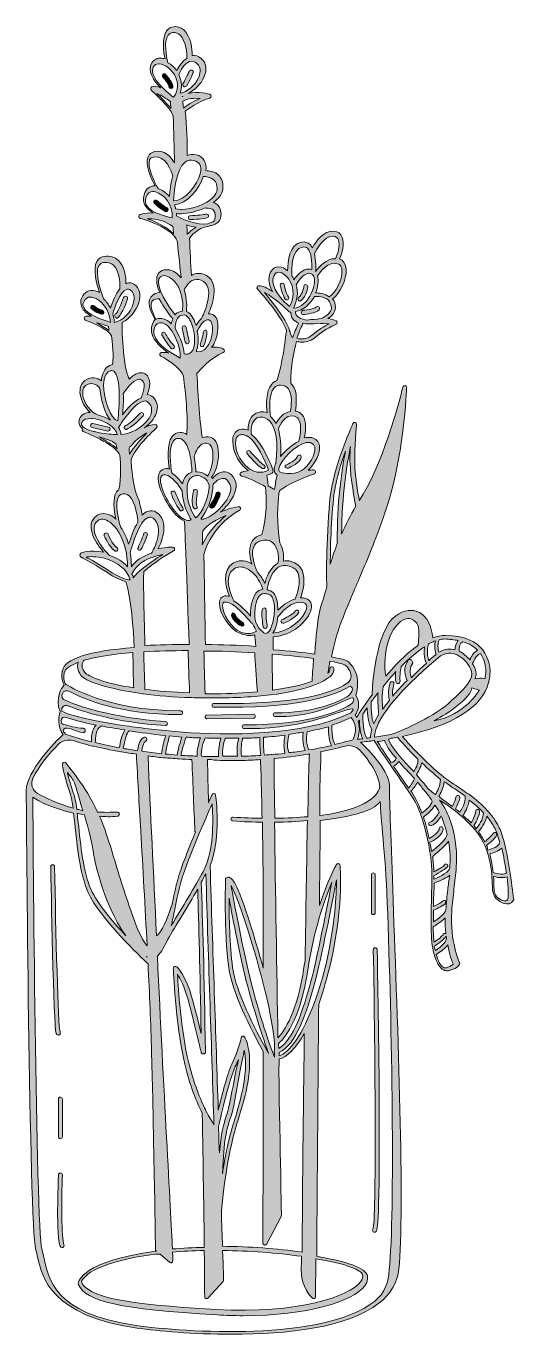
# Model space of a CAD drawing. Extents: x 162 to 335, y -490 to -24.
import ezdxf

# ---------------------------------------------------------------- set-up
doc = ezdxf.new("R2010")
doc.units = 0
doc.header["$MEASUREMENT"] = 0
doc.layers.add('Layer 1', color=7, linetype='Continuous')

# ---------------------------------------------------------------- blocks, each defined once
blk = doc.blocks.new('block 2')
at = {"layer": 'Layer 1', "true_color": 0x444445}
h = blk.add_hatch(color=49, dxfattribs=at)
h.dxf.hatch_style = 2
edge = h.paths.add_edge_path()
edge.add_spline(control_points=[(333.55, -324.05), (333.55, -323.92), (333.55, -323.92), (333.55, -324.05), (333, -320.34), (332.31, -316.35), (331.35, -313.05), (331.35, -313.05), (331.35, -312.92), (331.35, -312.92), (330.8, -310.72), (330.11, -308.65), (329.42, -307.42), (328.32, -305.35), (326.95, -303.43), (325.3, -301.64), (325.3, -301.64), (325.3, -301.64), (325.3, -301.64), (323.65, -299.72), (321.45, -297.93), (318.83, -296.01), (318.83, -296.01), (318.83, -296.01), (318.83, -296.01), (317.18, -294.91), (315.4, -293.67), (313.34, -292.29), (306.19, -287.76), (297.8, -278.41), (295.32, -275.52), (313.34, -271.67), (323.65, -265.21), (325.85, -256.41), (325.85, -256.41), (325.98, -256.27), (325.98, -256.14), (325.98, -256), (325.98, -256), (325.98, -255.86), (326.26, -254.76), (326.4, -253.66), (326.4, -252.56), (326.4, -252.56), (326.4, -252.42), (326.4, -252.42), (326.4, -251.32), (326.12, -247.89), (323.78, -244.86), (323.78, -244.86), (323.78, -244.86), (323.78, -244.86), (321.58, -242.11), (317.6, -239.77), (310.45, -239.77), (309.07, -239.77), (307.56, -240.05), (306.05, -240.6), (305.77, -236.47), (303.99, -233.04), (301.37, -231.66), (298.9, -230.29), (295.87, -230.7), (292.99, -232.76), (285.7, -237.71), (284.6, -259.3), (284.6, -260.12), (284.6, -260.26), (284.6, -260.4), (284.74, -260.53), (282.13, -264.11), (280.06, -267.13), (279.1, -268.78), (278.96, -268.51), (278.69, -268.23), (278.55, -267.96), (279.38, -266.86), (280.75, -264.38), (278.83, -260.95), (279.24, -259.43), (280.89, -253.39), (276.35, -249.26), (275.94, -248.85), (274.7, -248.16), (270.16, -247.34), (270.99, -242.94), (272.09, -239.22), (273.19, -236.2), (276.21, -228.23), (278.41, -223.28), (280.48, -218.46), (283.09, -212.42), (285.43, -206.78), (289.14, -196.33), (295.74, -177.91), (296.84, -152.2), (296.84, -151.92), (296.84, -151.51), (296.56, -151.23), (296.29, -151.23), (295.87, -151.23), (295.6, -151.37), (295.46, -151.78), (295.46, -152.06), (289.14, -177.22), (281.44, -189.73), (280.89, -190.55), (280.48, -191.24), (280.06, -192.07), (279.51, -188.91), (278.41, -182.58), (278.41, -178.73), (278.28, -173.51), (279.1, -164.98), (279.1, -164.98), (279.1, -164.57), (278.96, -164.3), (278.55, -164.3), (278.28, -164.16), (277.86, -164.43), (277.73, -164.71), (277.73, -164.85), (271.68, -178.04), (270.03, -188.49), (268.52, -198.67), (268.38, -218.6), (268.38, -219.98), (269.34, -222.86), (266.59, -227.54), (265.77, -232.08), (265.22, -234.96), (264.67, -239.77), (264.25, -246.37), (260.13, -245.82), (255.32, -245.27), (249.54, -244.86), (249.54, -243.07), (249.54, -241.56), (249.54, -240.19), (256, -240.05), (262.05, -234.55), (263.02, -230.43), (263.43, -228.64), (262.74, -227.26), (261.09, -226.71), (260.4, -226.44), (259.72, -226.44), (259.17, -226.44), (259.99, -224.38), (261.23, -219.84), (259.72, -216.68), (259.03, -215.16), (257.65, -214.06), (255.87, -213.51), (254.9, -213.24), (253.94, -213.24), (253.12, -213.38), (253.39, -211.32), (252.98, -208.84), (251.88, -206.92), (250.64, -199.9), (251.05, -193.44), (251.6, -188.91), (252.15, -187.53), (257.65, -184.78), (264.12, -182.44), (264.39, -182.31), (264.67, -182.03), (264.53, -181.62), (264.39, -181.21), (264.12, -181.07), (263.84, -181.07), (263.15, -181.07), (262.47, -181.21), (261.92, -181.21), (264.25, -179.01), (266.32, -175.29), (265.9, -172.54), (265.63, -171.03), (264.67, -170.07), (263.15, -169.66), (262.33, -169.52), (261.5, -169.52), (260.54, -169.79), (260.95, -167.87), (261.37, -164.43), (260.27, -162.23), (259.72, -161.27), (258.89, -160.58), (257.79, -160.31), (257.65, -160.31), (257.52, -160.31), (257.38, -160.17), (257.38, -160.17), (257.38, -160.17), (257.38, -160.17), (257.65, -158.11), (258.34, -153.43), (256.28, -150.96), (256.14, -150.82), (255.87, -150.55), (255.73, -150.41), (255.73, -144.36), (256.69, -139.27), (257.79, -135.56), (258.34, -135.7), (259.03, -135.84), (259.72, -135.84), (261.37, -135.84), (263.29, -135.29), (264.67, -133.91), (267.55, -131.3), (271.81, -129.51), (271.81, -129.51), (272.09, -129.37), (272.23, -129.24), (272.23, -128.96), (272.23, -128.69), (272.09, -128.41), (271.81, -128.27), (271.13, -127.86), (270.03, -127.59), (268.93, -127.45), (270.58, -126.49), (271.54, -125.11), (271.54, -123.6), (271.54, -122.36), (271.26, -121.26), (270.58, -120.44), (273.19, -118.65), (275.53, -113.7), (275.39, -110.13), (275.25, -108.2), (274.43, -106.83), (273.05, -106.28), (273.05, -106.28), (273.05, -106.28), (273.05, -106.28), (274.01, -104.49), (274.84, -100.91), (274.01, -98.71), (273.46, -97.34), (272.5, -96.65), (270.99, -96.52), (267.28, -96.24), (264.67, -100.09), (263.43, -102.43), (263.15, -102.01), (262.88, -101.6), (262.6, -101.19), (261.78, -100.5), (260.82, -100.23), (259.58, -100.36), (255.18, -101.19), (254.63, -107.24), (254.63, -110.54), (253.67, -109.71), (252.57, -109.16), (251.47, -109.16), (251.47, -109.16), (251.47, -109.16), (251.47, -109.16), (250.23, -109.16), (249.13, -109.85), (248.58, -111.09), (247.48, -113.29), (248.03, -115.63), (249.27, -117.83), (247.48, -116.73), (245.69, -115.76), (244.32, -115.9), (244.04, -115.9), (243.77, -116.04), (243.77, -116.31), (243.63, -116.59), (243.77, -116.86), (243.91, -117), (244.04, -117.14), (252.15, -125.94), (254.22, -131.57), (254.08, -132.95), (252.84, -143.67), (250.78, -149.45), (250.78, -149.45), (250.78, -149.45), (250.78, -149.45), (250.09, -149.72), (249.4, -150.13), (248.99, -150.68), (246.79, -153.16), (247.07, -158.38), (247.34, -160.86), (246.65, -160.58), (245.83, -160.45), (245.01, -160.58), (243.91, -160.72), (242.94, -161.13), (242.12, -161.96), (240.88, -163.47), (240.61, -165.67), (240.61, -167.05), (239.64, -166.63), (238.68, -166.5), (237.72, -166.77), (236.34, -167.18), (235.52, -168.28), (235.24, -169.79), (234.69, -172.96), (236.48, -178.18), (240.19, -180.93), (240.33, -181.07), (240.61, -181.21), (240.74, -181.34), (239.37, -181.62), (238.27, -181.89), (238.27, -181.89), (237.99, -182.03), (237.72, -182.31), (237.72, -182.58), (237.72, -182.86), (237.99, -183.13), (238.27, -183.27), (240.88, -183.96), (244.18, -185.61), (246.79, -187.12), (247.2, -191.24), (247.34, -197.43), (245.42, -204.03), (245.14, -204.17), (244.87, -204.17), (244.59, -204.3), (243.08, -204.85), (242.12, -205.95), (241.57, -207.33), (240.74, -209.67), (241.29, -212.42), (241.98, -214.48), (241.71, -214.34), (241.43, -214.06), (241.16, -213.93), (239.23, -212.96), (237.17, -213.1), (235.38, -214.06), (230.98, -216.68), (232.77, -222.86), (234.01, -225.89), (233.46, -225.75), (232.77, -225.75), (232.22, -225.75), (231.12, -226.03), (230.43, -226.85), (230.43, -228.23), (230.29, -231.53), (233.87, -237.57), (237.86, -239.09), (239.09, -239.5), (240.19, -239.77), (241.16, -239.77), (241.84, -239.77), (242.39, -239.64), (242.94, -239.5), (243.08, -240.32), (243.22, -241.7), (243.36, -243.62), (237.17, -243.21), (231.26, -243.07), (225.48, -242.94), (225.21, -229.05), (225.07, -218.46), (224.93, -211.04), (227.68, -200.59), (237.58, -195.37), (237.58, -195.37), (237.86, -195.23), (237.99, -194.82), (237.86, -194.54), (237.72, -194.27), (237.44, -193.99), (237.03, -194.13), (234.56, -194.54), (232.63, -195.23), (230.84, -196.05), (231.94, -195.09), (233.04, -193.85), (234.01, -192.62), (236.21, -189.59), (236.89, -186.71), (235.93, -184.64), (234.28, -181.34), (231.94, -181.62), (230.71, -182.03), (229.74, -182.44), (228.64, -183.27), (227.96, -184.09), (227.82, -183.96), (227.82, -183.82), (227.68, -183.54), (229.33, -181.89), (230.43, -177.22), (230.02, -174.06), (229.74, -170.89), (228.23, -169.79), (227.13, -169.52), (226.17, -169.24), (225.21, -169.38), (224.38, -169.66), (223.56, -165.4), (222.87, -154.53), (222.46, -146.97), (223.28, -146.01), (226.99, -141.47), (231.81, -139.55), (232.08, -139.41), (232.22, -139.27), (232.22, -139), (232.22, -138.72), (232.08, -138.45), (231.94, -138.31), (231.81, -138.31), (230.43, -137.35), (227.68, -137.62), (228.23, -136.94), (228.64, -136.11), (229.06, -135.15), (230.43, -131.57), (230.29, -127.04), (228.09, -126.07), (227.54, -125.8), (226.99, -125.8), (226.58, -125.8), (227.96, -122.5), (230.43, -115.21), (226.17, -112.46), (224.66, -111.5), (223.14, -111.23), (221.77, -111.64), (221.36, -111.78), (220.95, -111.91), (220.53, -112.19), (220.26, -108.2), (219.98, -103.11), (219.85, -99.13), (220.26, -98.44), (222.32, -95.42), (226.72, -94.73), (226.86, -94.73), (226.99, -94.59), (227.13, -94.59), (227.82, -94.45), (228.37, -94.32), (228.92, -94.04), (230.29, -93.35), (230.98, -92.39), (230.98, -91.02), (231.12, -89.23), (230.57, -87.85), (229.61, -87.03), (229.19, -86.62), (228.64, -86.48), (228.23, -86.34), (230.43, -84.83), (231.67, -83.04), (231.67, -81.12), (231.81, -79.19), (231.26, -77.82), (230.16, -76.72), (228.78, -75.34), (226.72, -75.07), (225.62, -75.07), (226.03, -72.18), (224.79, -70.12), (222.18, -69.43), (221.08, -69.16), (219.98, -69.29), (219.02, -69.71), (219.16, -65.58), (218.75, -58.98), (218.33, -54.03), (219.3, -53.21), (223.01, -50.6), (226.99, -49.36), (227.27, -49.22), (227.54, -48.95), (227.54, -48.67), (227.54, -48.4), (227.41, -48.12), (226.99, -47.98), (226.86, -47.98), (222.87, -46.75), (219.3, -47.71), (221.63, -46.61), (223.83, -44.41), (224.93, -42.07), (226.17, -39.32), (225.89, -36.85), (223.97, -35.33), (222.87, -34.51), (221.91, -34.1), (220.81, -34.23), (220.81, -32.03), (220.26, -27.64), (218.06, -25.44), (217.1, -24.47), (215.86, -23.92), (214.35, -24.06), (213.25, -24.2), (212.28, -24.61), (211.73, -25.57), (209.95, -28.05), (210.63, -33.13), (211.18, -35.47), (210.77, -35.33), (210.36, -35.33), (209.95, -35.2), (208.43, -35.06), (207.33, -35.61), (206.51, -36.85), (204.72, -39.6), (207.06, -43.17), (209.67, -45.78), (208.43, -45.23), (207.2, -44.96), (206.51, -45.37), (206.23, -45.51), (206.1, -45.65), (206.1, -45.92), (206.1, -46.2), (206.1, -46.33), (206.37, -46.61), (209.26, -49.22), (213.93, -54.03), (214.07, -55.82), (214.21, -60.77), (214.48, -67.51), (214.48, -72.32), (213.11, -69.98), (210.91, -67.64), (207.47, -68.33), (206.37, -68.61), (205.55, -69.16), (205.13, -70.12), (203.9, -72.87), (206.23, -77.95), (207.61, -80.43), (205.68, -80.43), (204.31, -81.53), (203.76, -83.59), (203.35, -85.1), (203.48, -86.48), (204.31, -87.72), (205, -88.68), (205.96, -89.5), (207.06, -90.05), (205.68, -90.05), (204.03, -90.05), (202.38, -90.6), (202.11, -90.74), (201.83, -91.02), (201.83, -91.29), (201.83, -91.57), (202.11, -91.84), (202.38, -91.98), (205.55, -92.8), (214.21, -95.97), (215.45, -99.95), (216, -104.76), (216.55, -109.99), (216.82, -113.01), (215.58, -111.5), (214.07, -110.54), (212.7, -110.26), (210.77, -109.85), (209.12, -110.54), (208.43, -112.19), (207.88, -113.84), (208.3, -116.04), (209.26, -118.24), (208.3, -118.38), (206.92, -118.65), (206.1, -119.89), (205, -121.54), (205.55, -124.15), (207.61, -127.86), (206.51, -128.96), (206.1, -130.89), (206.51, -132.81), (207.2, -135.42), (209.81, -137.9), (212.42, -139.69), (211.6, -139.41), (210.63, -139.41), (209.81, -139.55), (209.53, -139.55), (209.26, -139.82), (209.26, -140.1), (209.26, -140.37), (209.4, -140.65), (209.67, -140.79), (211.73, -141.89), (216.96, -145.05), (217.65, -147.93), (218.47, -153.71), (219.3, -162.23), (218.88, -168.56), (218.2, -168.01), (217.37, -167.73), (216.41, -167.87), (215.31, -167.87), (214.35, -168.42), (213.66, -169.24), (211.6, -171.99), (212.28, -178.18), (212.7, -180.79), (212.56, -180.79), (212.42, -180.66), (212.28, -180.66), (211.32, -180.52), (210.5, -180.79), (209.67, -181.48), (208.71, -182.31), (208.57, -183.82), (208.98, -186.02), (209.95, -190.28), (213.93, -197.43), (218.06, -199.22), (218.2, -201.69), (218.88, -220.25), (219.71, -242.94), (214.07, -242.94), (208.98, -243.07), (204.03, -243.35), (203.62, -229.6), (203.48, -220.8), (203.62, -217.09), (206.78, -214.2), (211.87, -211.18), (214.21, -209.8), (214.48, -209.67), (214.62, -209.39), (214.48, -208.98), (214.48, -208.7), (214.21, -208.43), (213.8, -208.43), (213.66, -208.43), (211.87, -208.29), (208.71, -209.12), (210.22, -206.09), (212.7, -199.22), (208.16, -196.19), (207.2, -195.5), (206.1, -195.37), (205, -195.78), (204.31, -196.05), (203.76, -196.47), (203.07, -197.15), (202.93, -195.92), (202.66, -194.4), (202.11, -192.89), (202.11, -192.75), (202.11, -192.48), (202.11, -192.34), (200.32, -189.18), (199.5, -183.27), (199.09, -178.18), (199.22, -174.88), (205.68, -168.42), (208.16, -166.22), (208.43, -165.95), (208.43, -165.67), (208.3, -165.4), (208.16, -165.12), (207.88, -164.98), (207.61, -164.98), (206.23, -165.12), (205, -165.53), (203.9, -166.22), (205.82, -164.71), (207.33, -162.92), (208.02, -161.13), (208.85, -158.8), (208.43, -156.87), (206.92, -155.36), (206.37, -154.81), (205.68, -154.53), (204.86, -154.4), (205.68, -152.47), (206.65, -148.76), (204.17, -147.11), (203.48, -146.7), (202.8, -146.56), (201.97, -146.7), (200.73, -146.97), (199.64, -147.8), (198.54, -148.9), (196.75, -146.42), (195.92, -135.7), (195.92, -128.82), (198.81, -127.59), (201.01, -124.56), (201.83, -121.81), (202.66, -119.06), (202.11, -116.59), (200.32, -115.35), (199.5, -114.8), (198.54, -114.66), (197.57, -114.94), (197.44, -114.94), (197.44, -115.08), (197.3, -115.08), (197.3, -112.74), (196.89, -108.89), (194.55, -106.83), (193.31, -105.73), (191.66, -105.18), (189.74, -105.45), (188.5, -105.59), (187.54, -106.14), (186.99, -107.24), (185.47, -109.99), (186.85, -115.21), (187.95, -118.24), (187.4, -117.96), (186.85, -117.83), (186.44, -117.69), (184.24, -117.14), (182.45, -118.1), (181.62, -120.16), (181.07, -121.26), (181.21, -122.36), (181.62, -123.46), (182.17, -124.7), (183.55, -125.8), (185.06, -126.62), (184.51, -126.62), (183.82, -126.62), (183.14, -126.62), (182.86, -126.62), (182.45, -126.9), (182.45, -127.17), (182.45, -127.45), (182.59, -127.86), (182.86, -128), (186.16, -129.1), (191.52, -131.71), (192.21, -133.64), (192.76, -138.31), (192.9, -142.57), (192.49, -143.81), (192.35, -143.81), (192.07, -143.81), (191.94, -143.95), (190.84, -144.22), (189.46, -145.32), (188.77, -148.07), (188.64, -148.48), (188.64, -149.03), (188.64, -149.58), (187.26, -148.48), (185.06, -147.8), (182.72, -149.45), (181.35, -150.41), (180.8, -152.2), (181.07, -154.4), (181.49, -156.6), (182.72, -159.07), (184.65, -160.72), (182.31, -160.86), (180.94, -161.96), (180.66, -163.61), (180.52, -164.43), (180.8, -165.26), (181.35, -165.95), (181.49, -166.08), (181.76, -166.36), (181.9, -166.5), (181.9, -166.5), (181.76, -166.63), (181.76, -166.63), (181.62, -167.05), (181.9, -167.32), (182.17, -167.46), (186.99, -169.38), (194.55, -173.37), (195.1, -175.84), (195.51, -179.14), (195.65, -183.41), (194.82, -188.08), (194.55, -188.36), (194.27, -188.49), (194, -188.91), (192.49, -191.1), (193.04, -195.5), (193.72, -198.53), (193.04, -197.84), (192.21, -197.29), (191.39, -197.02), (189.46, -196.19), (187.54, -196.47), (186.16, -197.98), (182.86, -201.42), (186.85, -207.33), (189.32, -210.22), (184.51, -209.25), (181.49, -210.49), (181.35, -210.63), (181.07, -210.77), (180.94, -211.04), (180.94, -211.32), (180.94, -211.59), (181.07, -211.87), (181.35, -212), (181.35, -212), (184.65, -213.65), (190.7, -217.5), (193.45, -219.29), (195.65, -220.25), (197.3, -220.8), (197.71, -222.18), (199.64, -228.64), (200.18, -244.04), (184.24, -245.27), (175.58, -248.02), (174.75, -252.29), (174.75, -252.42), (174.06, -255.45), (175.44, -257.24), (174.34, -258.47), (172.14, -262.05), (173.93, -266.72), (173.65, -267.82), (172.69, -272.22), (175.03, -274.83), (172.41, -277.31), (161.96, -287.89), (161.96, -294.77), (161.96, -302.88), (163.06, -449.16), (165.26, -457), (165.4, -457.69), (165.68, -458.51), (165.81, -459.48), (167.6, -467.45), (170.76, -480.79), (201.28, -485.19), (208.43, -486.15), (221.08, -487.38), (234.83, -487.38), (254.35, -487.38), (276.08, -485.05), (286.94, -476.39), (291.2, -473.09), (293.67, -468.96), (294.09, -464.15), (296.15, -444.08), (293.67, -377.53), (292.02, -333.54), (291.34, -313.33), (290.65, -297.52), (290.79, -293.94), (291.2, -288.31), (283.5, -280.47), (280.48, -277.58), (282.13, -277.45), (283.78, -277.17), (285.29, -277.03), (285.98, -278.13), (288.45, -281.84), (291.2, -285.83), (291.2, -285.83), (291.2, -285.83), (291.2, -285.83), (293.54, -289.27), (296.15, -293.12), (298.07, -295.87), (303.02, -302.74), (305.77, -317.04), (305.77, -324.33), (305.77, -326.25), (305.77, -328.73), (305.64, -331.2), (305.5, -339.18), (305.22, -348.11), (306.46, -352.37), (307.42, -355.67), (308.52, -357.6), (309.9, -358.29), (310.31, -358.56), (310.86, -358.56), (311.27, -358.56), (311.82, -358.56), (312.24, -358.42), (312.65, -358.29), (314.85, -357.6), (315.4, -356.5), (315.53, -356.36), (315.67, -356.22), (315.67, -355.95), (315.53, -355.67), (315.53, -355.54), (312.1, -347.98), (312.79, -337.53), (312.92, -334.78), (313.34, -332.16), (313.61, -329.69), (313.89, -327.08), (314.3, -324.47), (314.43, -321.85), (314.43, -321.85), (314.43, -321.85), (314.43, -321.85), (314.43, -321.85), (314.43, -321.85), (314.43, -321.85), (314.71, -317.04), (314.43, -312.09), (312.51, -305.9), (311.69, -303.29), (310.31, -300.54), (308.52, -298.07), (308.8, -298.21), (309.07, -298.48), (309.35, -298.62), (312.24, -300.54), (315.81, -303.02), (319.93, -307.28), (326.81, -314.29), (327.08, -324.33), (327.22, -328.59), (327.22, -329.41), (327.22, -330.1), (327.36, -330.51), (327.63, -332.71), (330.25, -334.78), (332.17, -334.91), (332.31, -334.91), (332.45, -334.91), (332.45, -334.91), (333.55, -334.91), (334.37, -334.36), (334.78, -333.26), (334.51, -332.3), (334.23, -328.45), (333.55, -324.05)], knot_values=[0, 0, 0, 0, 1, 1, 1, 2, 2, 2, 3, 3, 3, 4, 4, 4, 5, 5, 5, 6, 6, 6, 7, 7, 7, 8, 8, 8, 9, 9, 9, 10, 10, 10, 11, 11, 11, 12, 12, 12, 13, 13, 13, 14, 14, 14, 15, 15, 15, 16, 16, 16, 17, 17, 17, 18, 18, 18, 19, 19, 19, 20, 20, 20, 21, 21, 21, 22, 22, 22, 23, 23, 23, 24, 24, 24, 25, 25, 25, 26, 26, 26, 27, 27, 27, 28, 28, 28, 29, 29, 29, 30, 30, 30, 31, 31, 31, 32, 32, 32, 33, 33, 33, 34, 34, 34, 35, 35, 35, 36, 36, 36, 37, 37, 37, 38, 38, 38, 39, 39, 39, 40, 40, 40, 41, 41, 41, 42, 42, 42, 43, 43, 43, 44, 44, 44, 45, 45, 45, 46, 46, 46, 47, 47, 47, 48, 48, 48, 49, 49, 49, 50, 50, 50, 51, 51, 51, 52, 52, 52, 53, 53, 53, 54, 54, 54, 55, 55, 55, 56, 56, 56, 57, 57, 57, 58, 58, 58, 59, 59, 59, 60, 60, 60, 61, 61, 61, 62, 62, 62, 63, 63, 63, 64, 64, 64, 65, 65, 65, 66, 66, 66, 67, 67, 67, 68, 68, 68, 69, 69, 69, 70, 70, 70, 71, 71, 71, 72, 72, 72, 73, 73, 73, 74, 74, 74, 75, 75, 75, 76, 76, 76, 77, 77, 77, 78, 78, 78, 79, 79, 79, 80, 80, 80, 81, 81, 81, 82, 82, 82, 83, 83, 83, 84, 84, 84, 85, 85, 85, 86, 86, 86, 87, 87, 87, 88, 88, 88, 89, 89, 89, 90, 90, 90, 91, 91, 91, 92, 92, 92, 93, 93, 93, 94, 94, 94, 95, 95, 95, 96, 96, 96, 97, 97, 97, 98, 98, 98, 99, 99, 99, 100, 100, 100, 101, 101, 101, 102, 102, 102, 103, 103, 103, 104, 104, 104, 105, 105, 105, 106, 106, 106, 107, 107, 107, 108, 108, 108, 109, 109, 109, 110, 110, 110, 111, 111, 111, 112, 112, 112, 113, 113, 113, 114, 114, 114, 115, 115, 115, 116, 116, 116, 117, 117, 117, 118, 118, 118, 119, 119, 119, 120, 120, 120, 121, 121, 121, 122, 122, 122, 123, 123, 123, 124, 124, 124, 125, 125, 125, 126, 126, 126, 127, 127, 127, 128, 128, 128, 129, 129, 129, 130, 130, 130, 131, 131, 131, 132, 132, 132, 133, 133, 133, 134, 134, 134, 135, 135, 135, 136, 136, 136, 137, 137, 137, 138, 138, 138, 139, 139, 139, 140, 140, 140, 141, 141, 141, 142, 142, 142, 143, 143, 143, 144, 144, 144, 145, 145, 145, 146, 146, 146, 147, 147, 147, 148, 148, 148, 149, 149, 149, 150, 150, 150, 151, 151, 151, 152, 152, 152, 153, 153, 153, 154, 154, 154, 155, 155, 155, 156, 156, 156, 157, 157, 157, 158, 158, 158, 159, 159, 159, 160, 160, 160, 161, 161, 161, 162, 162, 162, 163, 163, 163, 164, 164, 164, 165, 165, 165, 166, 166, 166, 167, 167, 167, 168, 168, 168, 169, 169, 169, 170, 170, 170, 171, 171, 171, 172, 172, 172, 173, 173, 173, 174, 174, 174, 175, 175, 175, 176, 176, 176, 177, 177, 177, 178, 178, 178, 179, 179, 179, 180, 180, 180, 181, 181, 181, 182, 182, 182, 183, 183, 183, 184, 184, 184, 185, 185, 185, 186, 186, 186, 187, 187, 187, 188, 188, 188, 189, 189, 189, 190, 190, 190, 191, 191, 191, 192, 192, 192, 193, 193, 193, 194, 194, 194, 195, 195, 195, 196, 196, 196, 197, 197, 197, 198, 198, 198, 199, 199, 199, 200, 200, 200, 201, 201, 201, 202, 202, 202, 203, 203, 203, 204, 204, 204, 205, 205, 205, 206, 206, 206, 207, 207, 207, 208, 208, 208, 209, 209, 209, 210, 210, 210, 211, 211, 211, 212, 212, 212, 213, 213, 213, 214, 214, 214, 215, 215, 215, 216, 216, 216, 217, 217, 217, 218, 218, 218, 219, 219, 219, 220, 220, 220, 221, 221, 221, 222, 222, 222, 223, 223, 223, 224, 224, 224, 225, 225, 225, 226, 226, 226, 227, 227, 227, 228, 228, 228, 229, 229, 229, 230, 230, 230, 231, 231, 231, 232, 232, 232, 233, 233, 233, 234, 234, 234, 235, 235, 235, 236, 236, 236, 237, 237, 237, 238, 238, 238, 239, 239, 239, 240, 240, 240, 241, 241, 241, 242, 242, 242, 243, 243, 243, 244, 244, 244, 245, 245, 245, 246, 246, 246, 247, 247, 247, 248, 248, 248, 249, 249, 249, 250, 250, 250, 251, 251, 251, 252, 252, 252, 253, 253, 253, 254, 254, 254, 255, 255, 255, 256, 256, 256, 257, 257, 257, 258, 258, 258, 259, 259, 259, 260, 260, 260, 261, 261, 261, 262, 262, 262, 263, 263, 263, 264, 264, 264, 265, 265, 265, 266, 266, 266, 267, 267, 267, 268, 268, 268, 269, 269, 269, 270, 270, 270, 271, 271, 271, 272, 272, 272, 273, 273, 273, 274, 274, 274, 275, 275, 275, 276, 276, 276, 277, 277, 277, 278, 278, 278, 279, 279, 279, 280, 280, 280, 281, 281, 281, 282, 282, 282, 283, 283, 283, 284, 284, 284, 285, 285, 285, 286, 286, 286, 287, 287, 287, 288, 288, 288, 289, 289, 289, 290, 290, 290, 291, 291, 291, 292, 292, 292, 293, 293, 293, 294, 294, 294, 295, 295, 295, 296, 296, 296, 297, 297, 297, 298, 298, 298, 299, 299, 299, 300, 300, 300, 301, 301, 301, 302, 302, 302, 303, 303, 303, 304, 304, 304, 305, 305, 305, 306, 306, 306, 307, 307, 307, 308, 308, 308, 309, 309, 309, 310, 310, 310, 311, 311, 311, 312, 312, 312, 313, 313, 313, 314, 314, 314, 314], degree=3, periodic=1)
edge = h.paths.add_edge_path()
edge.add_spline(control_points=[(300.82, -283.63), (300.96, -285.28), (300, -287.07), (299.31, -288.03), (298.9, -287.48), (298.35, -287.07), (297.94, -286.52), (294.36, -282.67), (291.06, -278.96), (290.38, -276.48), (290.65, -276.35), (291.06, -276.35), (291.34, -276.21), (292.02, -276.07), (292.85, -275.93), (293.54, -275.8), (294.5, -276.9), (297.25, -280.06), (300.82, -283.63)], knot_values=[0, 0, 0, 0, 1, 1, 1, 2, 2, 2, 3, 3, 3, 4, 4, 4, 5, 5, 5, 6, 6, 6, 6], degree=3, periodic=1)
edge = h.paths.add_edge_path()
edge.add_spline(control_points=[(306.6, -270.02), (306.6, -270.02), (319.38, -263.15), (319.93, -258.33), (319.93, -258.33), (322.55, -259.16), (322.55, -259.16), (322.55, -259.16), (317.6, -267.96), (306.6, -270.02)], knot_values=[0, 0, 0, 0, 1, 1, 1, 2, 2, 2, 3, 3, 3, 3], degree=3, periodic=1)
edge = h.paths.add_edge_path()
edge.add_spline(control_points=[(322.96, -246.1), (324.61, -248.44), (324.88, -251.05), (324.88, -252.29), (324.88, -252.29), (324.88, -252.42), (324.88, -252.42), (324.88, -253.25), (324.75, -254.21), (324.61, -255.04), (323.23, -254.76), (322, -254.9), (321.03, -255.17), (321.31, -254.49), (321.45, -253.94), (321.45, -253.25), (321.45, -252.29), (321.03, -251.05), (320.21, -249.81), (320.48, -249.12), (321.17, -246.92), (322.96, -246.1)], knot_values=[0, 0, 0, 0, 1, 1, 1, 2, 2, 2, 3, 3, 3, 4, 4, 4, 5, 5, 5, 6, 6, 6, 7, 7, 7, 7], degree=3, periodic=1)
edge = h.paths.add_edge_path()
edge.add_spline(control_points=[(316.77, -241.97), (319.11, -242.66), (320.76, -243.76), (322, -245), (320.48, -245.82), (319.66, -247.34), (319.25, -248.44), (318.15, -247.2), (316.91, -246.1), (315.4, -245.27), (315.4, -245.27), (315.4, -245.27), (315.4, -245.27), (315.4, -244.45), (315.53, -242.39), (316.77, -241.97)], knot_values=[0, 0, 0, 0, 1, 1, 1, 2, 2, 2, 3, 3, 3, 4, 4, 4, 5, 5, 5, 5], degree=3, periodic=1)
edge = h.paths.add_edge_path()
edge.add_spline(control_points=[(315.12, -241.56), (314.3, -242.52), (314.02, -243.9), (313.89, -244.86), (312.37, -244.45), (310.31, -244.45), (308.25, -245.69), (307.56, -243.62), (308.11, -241.84), (308.39, -241.29), (309.07, -241.15), (309.62, -241.01), (310.31, -241.01), (312.1, -241.15), (313.75, -241.29), (315.12, -241.56)], knot_values=[0, 0, 0, 0, 1, 1, 1, 2, 2, 2, 3, 3, 3, 4, 4, 4, 5, 5, 5, 5], degree=3, periodic=1)
edge = h.paths.add_edge_path()
edge.add_spline(control_points=[(305.64, -242.25), (306.05, -242.11), (306.46, -241.84), (307.01, -241.7), (306.74, -242.8), (306.6, -244.59), (307.29, -246.51), (307.15, -246.51), (307.15, -246.65), (307.01, -246.65), (306.19, -247.34), (305.36, -248.02), (304.67, -248.71), (303.85, -246.24), (304.26, -243.62), (304.54, -242.8), (304.81, -242.52), (305.09, -242.39), (305.64, -242.25), (305.5, -242.25), (305.5, -242.25), (305.64, -242.25)], knot_values=[0, 0, 0, 0, 1, 1, 1, 2, 2, 2, 3, 3, 3, 4, 4, 4, 5, 5, 5, 6, 6, 6, 7, 7, 7, 7], degree=3, periodic=1)
edge = h.paths.add_edge_path()
edge.add_spline(control_points=[(298.49, -248.44), (298.21, -248.16), (297.8, -248.16), (297.52, -248.44), (295.32, -250.91), (296.42, -254.49), (296.97, -255.72), (294.91, -257.79), (293.26, -259.57), (291.89, -261.22), (291.75, -260.26), (291.75, -258.88), (292.3, -256.96), (292.44, -256.55), (292.16, -256.14), (291.75, -256.14), (291.34, -256), (290.93, -256.27), (290.93, -256.69), (289.96, -259.71), (290.51, -261.77), (290.79, -262.73), (289.83, -263.83), (289, -264.93), (288.31, -265.9), (288.18, -263.83), (288.04, -260.4), (288.45, -257.92), (289.83, -256.14), (291.34, -254.35), (292.99, -252.56), (292.85, -253.52), (292.85, -254.9), (292.99, -256.14), (292.99, -256.55), (293.4, -256.82), (293.67, -256.82), (293.67, -256.82), (293.67, -256.82), (293.81, -256.82), (294.22, -256.82), (294.5, -256.41), (294.5, -256), (294.22, -253.8), (294.77, -251.46), (294.91, -250.77), (297.39, -248.16), (300, -245.96), (302.61, -244.17), (302.61, -244.17), (302.61, -244.17), (302.61, -244.17), (302.75, -244.04), (303.02, -243.9), (303.16, -243.76), (303.02, -245.27), (302.89, -247.47), (303.85, -249.67), (301.79, -251.46), (300, -253.11), (298.49, -254.76), (298.07, -253.39), (297.66, -251.05), (299.04, -249.54), (298.9, -249.12), (298.76, -248.71), (298.49, -248.44)], knot_values=[0, 0, 0, 0, 1, 1, 1, 2, 2, 2, 3, 3, 3, 4, 4, 4, 5, 5, 5, 6, 6, 6, 7, 7, 7, 8, 8, 8, 9, 9, 9, 10, 10, 10, 11, 11, 11, 12, 12, 12, 13, 13, 13, 14, 14, 14, 15, 15, 15, 16, 16, 16, 17, 17, 17, 18, 18, 18, 19, 19, 19, 20, 20, 20, 21, 21, 21, 22, 22, 22, 22], degree=3, periodic=1)
edge = h.paths.add_edge_path()
edge.add_spline(control_points=[(289.41, -254.21), (288.04, -246.51), (290.93, -235.37), (296.7, -233.86), (298.21, -233.45), (299.45, -234.41), (300.41, -235.37), (301.79, -236.89), (300.96, -241.42), (300.96, -243.21), (298.76, -244.72), (294.64, -248.02), (289.41, -254.21)], knot_values=[0, 0, 0, 0, 1, 1, 1, 2, 2, 2, 3, 3, 3, 4, 4, 4, 4], degree=3, periodic=1)
edge = h.paths.add_edge_path()
edge.add_spline(control_points=[(286.66, -259.98), (286.53, -263.15), (286.8, -266.58), (286.94, -267.68), (286.11, -269.06), (285.56, -270.16), (285.15, -271.12), (284.19, -268.78), (284.19, -264.93), (284.19, -263.28), (285.01, -262.32), (285.84, -261.22), (286.66, -259.98)], knot_values=[0, 0, 0, 0, 1, 1, 1, 2, 2, 2, 3, 3, 3, 4, 4, 4, 4], degree=3, periodic=1)
edge = h.paths.add_edge_path()
edge.add_spline(control_points=[(277.73, -276.76), (275.53, -277.31), (273.46, -277.86), (271.4, -278.41), (270.16, -276.21), (270.3, -272.08), (270.3, -271.53), (272.78, -270.71), (274.98, -269.88), (277.18, -268.78), (279.79, -272.08), (278.28, -275.8), (277.73, -276.76)], knot_values=[0, 0, 0, 0, 1, 1, 1, 2, 2, 2, 3, 3, 3, 4, 4, 4, 4], degree=3, periodic=1)
edge = h.paths.add_edge_path()
edge.add_spline(control_points=[(202.93, -280.74), (203.07, -279.51), (203.48, -277.58), (204.31, -277.17), (204.72, -277.03), (204.86, -276.62), (204.58, -276.21), (204.45, -275.8), (204.03, -275.66), (203.62, -275.93), (201.97, -276.76), (201.56, -279.23), (201.42, -280.61), (199.64, -280.33), (197.99, -280.06), (196.34, -279.78), (196.75, -277.03), (197.71, -274.01), (198.4, -273.6), (202.38, -274.15), (206.78, -274.7), (211.32, -275.25), (210.91, -276.76), (210.08, -279.92), (209.95, -281.71), (207.61, -281.43), (205.13, -281.16), (202.93, -280.74)], knot_values=[0, 0, 0, 0, 1, 1, 1, 2, 2, 2, 3, 3, 3, 4, 4, 4, 5, 5, 5, 6, 6, 6, 7, 7, 7, 8, 8, 8, 9, 9, 9, 9], degree=3, periodic=1)
edge = h.paths.add_edge_path()
edge.add_spline(control_points=[(204.86, -353.75), (204.72, -353.75), (204.72, -353.61), (204.58, -353.47), (204.72, -353.61), (204.86, -353.61), (204.86, -353.75), (204.86, -353.75), (204.86, -353.75), (204.86, -353.75)], knot_values=[0, 0, 0, 0, 1, 1, 1, 2, 2, 2, 3, 3, 3, 3], degree=3, periodic=1)
edge = h.paths.add_edge_path()
edge.add_spline(control_points=[(194.96, -279.51), (191.8, -278.96), (188.91, -278.27), (186.44, -277.72), (186.44, -276.07), (186.57, -272.77), (188.5, -271.95), (188.5, -271.95), (188.64, -271.95), (188.64, -271.81), (191.11, -272.36), (193.86, -272.77), (196.89, -273.18), (195.79, -274.97), (195.24, -277.86), (194.96, -279.51)], knot_values=[0, 0, 0, 0, 1, 1, 1, 2, 2, 2, 3, 3, 3, 4, 4, 4, 5, 5, 5, 5], degree=3, periodic=1)
edge = h.paths.add_edge_path()
edge.add_spline(control_points=[(210.63, -283.08), (210.63, -283.08), (210.77, -283.08), (210.63, -283.08), (210.77, -283.08), (210.77, -283.08), (210.63, -283.08), (212.42, -283.22), (214.21, -283.36), (216.13, -283.49), (216.13, -283.49), (216.13, -283.49), (216.13, -283.49), (216.13, -283.49), (216.13, -283.49), (216.13, -283.49), (217.65, -283.63), (219.16, -283.63), (220.67, -283.77), (221.08, -292.84), (221.36, -301.51), (221.77, -309.2), (221.77, -309.34), (221.77, -309.34), (221.91, -309.48), (221.63, -310.03), (221.5, -310.58), (221.22, -311.27), (219.85, -314.57), (218.61, -317.73), (217.51, -320.62), (215.58, -325.7), (214.48, -330.93), (213.52, -335.6), (213.38, -335.74), (213.38, -335.74), (213.38, -335.88), (212.15, -339.73), (209.81, -345.09), (208.16, -346.19), (207.06, -324.19), (205.96, -302.06), (205.13, -282.39), (206.78, -282.67), (208.71, -282.94), (210.63, -283.08)], knot_values=[0, 0, 0, 0, 1, 1, 1, 2, 2, 2, 3, 3, 3, 4, 4, 4, 5, 5, 5, 6, 6, 6, 7, 7, 7, 8, 8, 8, 9, 9, 9, 10, 10, 10, 11, 11, 11, 12, 12, 12, 13, 13, 13, 14, 14, 14, 15, 15, 15, 15], degree=3, periodic=1)
edge = h.paths.add_edge_path()
edge.add_spline(control_points=[(236.89, -282.53), (235.11, -282.53), (233.46, -282.53), (231.67, -282.53), (231.26, -280.33), (232.08, -277.31), (232.49, -276.21), (233.04, -276.21), (233.59, -276.21), (234.14, -276.21), (235.24, -276.21), (236.21, -276.21), (237.31, -276.21), (236.89, -277.58), (236.48, -280.2), (236.89, -282.53)], knot_values=[0, 0, 0, 0, 1, 1, 1, 2, 2, 2, 3, 3, 3, 4, 4, 4, 5, 5, 5, 5], degree=3, periodic=1)
edge = h.paths.add_edge_path()
edge.add_spline(control_points=[(232.08, -284.04), (233.87, -284.04), (235.66, -284.04), (237.44, -284.04), (237.58, -284.04), (237.58, -284.04), (237.72, -284.04), (237.72, -284.04), (237.86, -284.04), (237.86, -284.04), (237.86, -284.04), (237.86, -284.04), (237.99, -284.04), (240.33, -284.04), (242.67, -283.91), (245.01, -283.77), (245.28, -290.51), (245.42, -297.38), (245.56, -304.53), (242.39, -304.53), (238.96, -304.39), (235.24, -304.12), (234.83, -304.12), (234.56, -304.39), (234.56, -304.8), (234.56, -305.22), (234.83, -305.49), (235.24, -305.49), (238.96, -305.77), (242.53, -305.9), (245.69, -305.9), (245.83, -315.39), (245.97, -325.43), (245.97, -335.6), (245.97, -343.16), (245.97, -350.45), (245.97, -357.6), (244.32, -351.69), (242.53, -345.64), (240.61, -339.73), (236.21, -325.84), (234.42, -325.57), (233.73, -325.43), (233.32, -325.29), (232.91, -325.57), (232.77, -325.7), (232.63, -325.84), (232.63, -325.98), (232.63, -326.12), (232.63, -326.25), (231.94, -344.26), (233.73, -357.46), (234.97, -366.26), (241.57, -379.18), (245.97, -387.16), (245.97, -426.2), (245.83, -454.8), (245.83, -455.08), (245.83, -455.35), (246.1, -455.63), (246.38, -455.76), (246.38, -455.76), (246.52, -455.76), (246.52, -455.76), (246.79, -455.76), (247.07, -455.63), (247.2, -455.35), (247.2, -455.35), (252.29, -445.59), (252.29, -445.59), (252.29, -445.45), (252.43, -445.31), (252.43, -445.18), (252.43, -444.76), (252.02, -423.04), (251.47, -393.76), (251.6, -392.52), (251.6, -391.15), (251.6, -389.77), (254.35, -389.36), (257.52, -386.06), (260.54, -380.83), (260.54, -380.83), (260.54, -384.41), (260.54, -384.41), (260.54, -387.98), (260.4, -391.01), (260.4, -392.8), (260.27, -401.59), (260.13, -415.07), (259.99, -427.99), (259.85, -439.95), (259.85, -451.36), (259.72, -458.24), (250.92, -457), (241.02, -456.31), (231.53, -456.18), (231.39, -452.6), (231.26, -448.34), (231.12, -443.53), (233.18, -424.14), (235.38, -416.72), (237.44, -410.12), (238.41, -406.96), (239.37, -403.93), (240.19, -399.81), (242.67, -387.3), (239.51, -382.35), (239.37, -382.07), (239.23, -381.8), (238.96, -381.66), (238.68, -381.8), (238.41, -381.8), (238.13, -382.07), (238.13, -382.35), (238.13, -382.35), (237.44, -386.2), (234.83, -391.7), (233.32, -395), (231.39, -402.42), (230.02, -407.92), (229.19, -382.21), (228.09, -351.14), (227.13, -321.3), (227.13, -321.3), (227.13, -321.3), (227.13, -321.3), (231.12, -311.27), (229.19, -296.83), (229.06, -296.28), (229.06, -296.01), (228.78, -295.73), (228.51, -295.73), (228.23, -295.73), (227.82, -295.87), (227.82, -296.14), (227.82, -296.14), (227.27, -297.24), (226.58, -299.03), (226.44, -293.81), (226.31, -288.72), (226.17, -283.77), (226.58, -283.77), (227.13, -283.77), (227.54, -283.77), (228.78, -284.04), (230.43, -284.04), (232.08, -284.04)], knot_values=[0, 0, 0, 0, 1, 1, 1, 2, 2, 2, 3, 3, 3, 4, 4, 4, 5, 5, 5, 6, 6, 6, 7, 7, 7, 8, 8, 8, 9, 9, 9, 10, 10, 10, 11, 11, 11, 12, 12, 12, 13, 13, 13, 14, 14, 14, 15, 15, 15, 16, 16, 16, 17, 17, 17, 18, 18, 18, 19, 19, 19, 20, 20, 20, 21, 21, 21, 22, 22, 22, 23, 23, 23, 24, 24, 24, 25, 25, 25, 26, 26, 26, 27, 27, 27, 28, 28, 28, 29, 29, 29, 30, 30, 30, 31, 31, 31, 32, 32, 32, 33, 33, 33, 34, 34, 34, 35, 35, 35, 36, 36, 36, 37, 37, 37, 38, 38, 38, 39, 39, 39, 40, 40, 40, 41, 41, 41, 42, 42, 42, 43, 43, 43, 44, 44, 44, 45, 45, 45, 46, 46, 46, 47, 47, 47, 48, 48, 48, 49, 49, 49, 49], degree=3, periodic=1)
edge = h.paths.add_edge_path()
edge.add_spline(control_points=[(262.05, -281.84), (262.19, -281.84), (262.19, -281.84), (262.33, -281.71), (262.33, -281.71), (262.33, -281.71), (262.33, -281.71), (262.05, -288.58), (261.92, -296.14), (261.78, -303.98), (258.34, -304.25), (254.49, -304.53), (250.09, -304.53), (249.95, -297.11), (249.82, -289.96), (249.82, -283.36), (253.8, -283.08), (257.79, -282.53), (261.92, -281.84), (261.92, -281.84), (261.92, -281.84), (262.05, -281.84)], knot_values=[0, 0, 0, 0, 1, 1, 1, 2, 2, 2, 3, 3, 3, 4, 4, 4, 5, 5, 5, 6, 6, 6, 7, 7, 7, 7], degree=3, periodic=1)
edge = h.paths.add_edge_path()
edge.add_spline(control_points=[(260.82, -354.85), (260.68, -355.67), (260.54, -356.5), (260.4, -357.32), (258.2, -373), (253.39, -380.01), (251.19, -382.35), (250.78, -358.29), (250.37, -330.65), (249.95, -305.9), (254.35, -305.9), (258.2, -305.77), (261.64, -305.35), (261.37, -320.34), (261.09, -336.84), (260.82, -354.85), (260.82, -354.85), (260.82, -354.85), (260.82, -354.85)], knot_values=[0, 0, 0, 0, 1, 1, 1, 2, 2, 2, 3, 3, 3, 4, 4, 4, 5, 5, 5, 6, 6, 6, 6], degree=3, periodic=1)
edge = h.paths.add_edge_path()
edge.add_spline(control_points=[(241.98, -363.79), (238.68, -350.86), (235.52, -333.81), (234.56, -328.31), (235.52, -329.96), (236.89, -333.26), (239.23, -340.14), (244.18, -355.54), (248.72, -371.21), (249.95, -384.27), (249.95, -385.1), (249.95, -385.92), (249.95, -386.75), (249.82, -386.88), (249.82, -387.16), (249.82, -387.43), (249.82, -387.57), (249.82, -387.57), (249.95, -387.57), (249.95, -388.12), (249.95, -388.67), (249.95, -389.22), (248.17, -384.55), (244.73, -374.78), (241.98, -363.79)], knot_values=[0, 0, 0, 0, 1, 1, 1, 2, 2, 2, 3, 3, 3, 4, 4, 4, 5, 5, 5, 6, 6, 6, 7, 7, 7, 8, 8, 8, 8], degree=3, periodic=1)
edge = h.paths.add_edge_path()
edge.add_spline(control_points=[(247.89, -387.85), (247.75, -387.57), (247.48, -387.16), (247.34, -386.88), (247.34, -386.88), (247.34, -386.88), (247.34, -386.88), (242.94, -379.05), (236.34, -366.12), (235.11, -357.46), (234.01, -349.35), (233.87, -339.31), (233.87, -332.85), (235.24, -340.41), (237.86, -353.75), (240.47, -364.2), (243.08, -373.82), (245.97, -382.62), (247.89, -387.85)], knot_values=[0, 0, 0, 0, 1, 1, 1, 2, 2, 2, 3, 3, 3, 4, 4, 4, 5, 5, 5, 6, 6, 6, 6], degree=3, periodic=1)
edge = h.paths.add_edge_path()
edge.add_spline(control_points=[(255.04, -281.29), (254.08, -278.96), (255.04, -274.97), (255.04, -274.83), (255.04, -274.83), (255.04, -274.83), (255.04, -274.83), (256.69, -274.56), (258.48, -274.28), (260.13, -274.01), (259.99, -274.83), (259.72, -278.13), (260.82, -280.47), (258.89, -280.88), (256.97, -281.16), (255.04, -281.29)], knot_values=[0, 0, 0, 0, 1, 1, 1, 2, 2, 2, 3, 3, 3, 4, 4, 4, 5, 5, 5, 5], degree=3, periodic=1)
edge = h.paths.add_edge_path()
edge.add_spline(control_points=[(253.67, -281.57), (252.15, -281.71), (250.5, -281.84), (248.99, -281.98), (248.99, -281.98), (248.85, -281.98), (248.85, -281.98), (248.85, -281.98), (248.72, -281.98), (248.72, -281.98), (247.89, -281.98), (247.2, -282.12), (246.38, -282.12), (245.97, -279.78), (245.97, -276.9), (246.1, -275.8), (248.72, -275.66), (251.19, -275.38), (253.67, -275.11), (253.53, -276.21), (252.98, -279.23), (253.67, -281.57)], knot_values=[0, 0, 0, 0, 1, 1, 1, 2, 2, 2, 3, 3, 3, 4, 4, 4, 5, 5, 5, 6, 6, 6, 7, 7, 7, 7], degree=3, periodic=1)
edge = h.paths.add_edge_path()
edge.add_spline(control_points=[(245.14, -282.26), (242.81, -282.39), (240.47, -282.53), (238.27, -282.53), (237.86, -280.2), (238.41, -277.31), (238.68, -276.21), (240.74, -276.21), (242.81, -276.07), (244.73, -275.93), (244.73, -277.17), (244.73, -279.92), (245.14, -282.26)], knot_values=[0, 0, 0, 0, 1, 1, 1, 2, 2, 2, 3, 3, 3, 4, 4, 4, 4], degree=3, periodic=1)
edge = h.paths.add_edge_path()
edge.add_spline(control_points=[(234.14, -405.17), (233.73, -407.23), (233.32, -408.74), (232.77, -410.39), (231.81, -413.28), (230.98, -416.31), (230.43, -423.04), (230.29, -420.02), (230.16, -416.99), (230.16, -413.69), (231.12, -409.29), (234.01, -397.06), (236.07, -392.52), (236.48, -391.7), (236.76, -390.87), (237.17, -390.05), (236.21, -394.45), (235.11, -400.36), (234.14, -405.17)], knot_values=[0, 0, 0, 0, 1, 1, 1, 2, 2, 2, 3, 3, 3, 4, 4, 4, 5, 5, 5, 6, 6, 6, 6], degree=3, periodic=1)
edge = h.paths.add_edge_path()
edge.add_spline(control_points=[(239.23, -386.75), (239.78, -389.36), (240.06, -393.62), (238.82, -399.94), (237.99, -403.93), (237.17, -406.96), (236.21, -410.12), (234.69, -414.93), (233.04, -420.29), (231.53, -430.47), (231.94, -418.37), (233.04, -414.52), (234.28, -410.94), (234.83, -409.43), (235.24, -407.78), (235.66, -405.58), (236.76, -398.98), (238.54, -390.46), (239.23, -386.75)], knot_values=[0, 0, 0, 0, 1, 1, 1, 2, 2, 2, 3, 3, 3, 4, 4, 4, 5, 5, 5, 6, 6, 6, 6], degree=3, periodic=1)
edge = h.paths.add_edge_path()
edge.add_spline(control_points=[(218.2, -391.7), (219.98, -399.26), (222.32, -405.03), (224.38, -409.02), (224.66, -427.3), (224.93, -444.49), (225.07, -456.59), (221.08, -456.59), (217.23, -456.86), (213.8, -457.14), (213.11, -443.53), (210.63, -399.81), (208.43, -353.34), (209.95, -351.82), (211.05, -349.9), (212.01, -347.56), (215.03, -342.61), (219.3, -335.6), (222.73, -329.69), (223.14, -341.51), (223.56, -358.56), (223.97, -380.83), (223.14, -377.26), (221.91, -372.58), (220.81, -368.46), (218.47, -360.07), (215.45, -357.19), (215.31, -357.19), (215.03, -357.05), (214.76, -356.91), (214.48, -357.05), (214.21, -357.19), (214.07, -357.46), (214.07, -357.74), (214.21, -358.01), (214.62, -376.3), (218.2, -391.7)], knot_values=[0, 0, 0, 0, 1, 1, 1, 2, 2, 2, 3, 3, 3, 4, 4, 4, 5, 5, 5, 6, 6, 6, 7, 7, 7, 8, 8, 8, 9, 9, 9, 10, 10, 10, 11, 11, 11, 12, 12, 12, 12], degree=3, periodic=1)
edge = h.paths.add_edge_path()
edge.add_spline(control_points=[(219.57, -391.28), (216.68, -379.18), (215.86, -365.16), (215.58, -359.8), (216.55, -361.31), (218.06, -364.2), (219.3, -368.74), (221.5, -376.98), (223.97, -387.43), (223.97, -387.43), (223.97, -387.43), (223.97, -387.43), (223.97, -387.43), (223.97, -387.43), (223.97, -387.57), (223.97, -387.57), (223.97, -387.57), (223.97, -387.71), (224.11, -387.71), (224.11, -387.71), (224.11, -387.71), (224.24, -387.85), (224.24, -387.85), (224.38, -387.85), (224.38, -387.98), (224.38, -387.98), (224.52, -387.98), (224.52, -387.98), (224.52, -387.98), (224.66, -387.98), (224.66, -387.98), (224.66, -387.98), (224.66, -387.98), (224.66, -387.98), (224.66, -387.98), (224.66, -387.98), (224.66, -387.98), (224.66, -387.98), (224.66, -387.98), (224.79, -387.98), (224.79, -387.98), (224.79, -387.98), (224.93, -387.98), (224.93, -387.98), (224.93, -387.98), (224.93, -387.98), (224.93, -387.98), (225.07, -387.98), (225.07, -387.98), (225.07, -387.98), (225.21, -387.98), (225.21, -387.85), (225.21, -387.85), (225.21, -387.85), (225.34, -387.71), (225.34, -387.71), (225.34, -387.57), (225.48, -387.57), (225.48, -387.57), (225.48, -387.43), (225.48, -387.43), (225.48, -387.43), (225.48, -387.3), (225.48, -387.3), (225.48, -387.3), (225.48, -387.3), (225.48, -387.3), (225.07, -360.35), (224.52, -340.14), (223.97, -327.21), (224.52, -326.12), (225.07, -325.15), (225.62, -324.19), (226.58, -355.26), (227.68, -387.3), (228.51, -413.14), (227.82, -412.04), (226.86, -410.39), (225.62, -408.19), (225.62, -408.06), (225.48, -407.92), (225.48, -407.78), (223.69, -404.21), (221.36, -398.57), (219.57, -391.28)], knot_values=[0, 0, 0, 0, 1, 1, 1, 2, 2, 2, 3, 3, 3, 4, 4, 4, 5, 5, 5, 6, 6, 6, 7, 7, 7, 8, 8, 8, 9, 9, 9, 10, 10, 10, 11, 11, 11, 12, 12, 12, 13, 13, 13, 14, 14, 14, 15, 15, 15, 16, 16, 16, 17, 17, 17, 18, 18, 18, 19, 19, 19, 20, 20, 20, 21, 21, 21, 22, 22, 22, 23, 23, 23, 24, 24, 24, 25, 25, 25, 26, 26, 26, 27, 27, 27, 28, 28, 28, 28], degree=3, periodic=1)
edge = h.paths.add_edge_path()
edge.add_spline(control_points=[(230.16, -282.67), (229.19, -282.67), (228.23, -282.67), (227.27, -282.67), (226.17, -282.67), (225.21, -282.67), (224.11, -282.53), (223.69, -280.61), (224.79, -277.45), (225.34, -276.07), (227.27, -276.21), (229.06, -276.21), (230.98, -276.21), (230.57, -277.58), (229.88, -280.33), (230.16, -282.67)], knot_values=[0, 0, 0, 0, 1, 1, 1, 2, 2, 2, 3, 3, 3, 4, 4, 4, 5, 5, 5, 5], degree=3, periodic=1)
edge = h.paths.add_edge_path()
edge.add_spline(control_points=[(227.82, -299.44), (228.23, -304.12), (228.51, -314.15), (225.62, -321.44), (225.34, -322.13), (225.07, -322.82), (224.66, -323.5), (221.91, -328.45), (217.23, -336.29), (213.38, -342.48), (213.8, -340.69), (214.21, -338.76), (214.62, -336.7), (215.58, -331.89), (216.68, -326.39), (218.75, -321.3), (219.85, -318.28), (221.08, -315.12), (222.46, -311.95), (224.79, -306.45), (226.72, -301.92), (227.82, -299.44)], knot_values=[0, 0, 0, 0, 1, 1, 1, 2, 2, 2, 3, 3, 3, 4, 4, 4, 5, 5, 5, 6, 6, 6, 7, 7, 7, 7], degree=3, periodic=1)
edge = h.paths.add_edge_path()
edge.add_spline(control_points=[(222.6, -282.53), (220.67, -282.39), (218.75, -282.39), (216.82, -282.26), (216.96, -280.88), (217.92, -278), (218.61, -275.8), (220.26, -275.93), (222.05, -276.07), (223.69, -276.07), (223.28, -277.45), (222.32, -280.33), (222.6, -282.53)], knot_values=[0, 0, 0, 0, 1, 1, 1, 2, 2, 2, 3, 3, 3, 4, 4, 4, 4], degree=3, periodic=1)
edge = h.paths.add_edge_path()
edge.add_spline(control_points=[(215.45, -282.12), (214.07, -281.98), (212.7, -281.84), (211.32, -281.84), (211.46, -280.2), (212.28, -277.03), (212.7, -275.38), (214.21, -275.52), (215.72, -275.66), (217.1, -275.8), (216.68, -277.17), (215.72, -280.33), (215.45, -282.12)], knot_values=[0, 0, 0, 0, 1, 1, 1, 2, 2, 2, 3, 3, 3, 4, 4, 4, 4], degree=3, periodic=1)
edge = h.paths.add_edge_path()
edge.add_spline(control_points=[(209.4, -458.93), (209.4, -458.93), (212.83, -461.95), (212.83, -461.95), (212.97, -462.09), (213.11, -462.09), (213.25, -462.09), (213.38, -462.09), (213.52, -462.09), (213.52, -461.95), (213.8, -461.81), (213.93, -461.54), (213.93, -461.26), (213.93, -461.13), (213.93, -460.16), (213.8, -458.24), (217.23, -457.96), (221.08, -457.83), (225.07, -457.69), (225.21, -467.59), (225.21, -473.91), (225.21, -474.05), (225.21, -474.32), (225.34, -474.6), (225.62, -474.74), (225.76, -474.74), (225.76, -474.74), (225.89, -474.74), (226.03, -474.74), (226.31, -474.6), (226.44, -474.46), (226.44, -474.46), (231.81, -468.69), (231.81, -468.69), (231.94, -468.55), (231.94, -468.41), (231.94, -468.14), (231.94, -468), (231.81, -464.15), (231.53, -457.69), (240.88, -457.83), (250.92, -458.51), (259.58, -459.75), (259.58, -461.81), (259.44, -463.32), (259.44, -464.15), (259.17, -470.89), (263.29, -474.46), (263.43, -474.6), (263.57, -474.74), (263.7, -474.74), (263.84, -474.74), (263.98, -474.74), (263.98, -474.74), (264.12, -474.74), (264.39, -474.6), (264.53, -474.32), (264.53, -474.05), (264.53, -474.05), (264.53, -468.96), (264.67, -460.58), (276.08, -462.5), (280.75, -464.7), (281.16, -466.21), (281.44, -467.04), (281.16, -467.86), (280.48, -468.82), (276.63, -473.91), (258.34, -480.24), (229.33, -478.59), (196.2, -476.66), (183.96, -474.19), (181.49, -468.82), (181.76, -467.86), (184.51, -462.09), (207.75, -458.93), (208.43, -459.06), (208.98, -459.06), (209.4, -458.93)], knot_values=[0, 0, 0, 0, 1, 1, 1, 2, 2, 2, 3, 3, 3, 4, 4, 4, 5, 5, 5, 6, 6, 6, 7, 7, 7, 8, 8, 8, 9, 9, 9, 10, 10, 10, 11, 11, 11, 12, 12, 12, 13, 13, 13, 14, 14, 14, 15, 15, 15, 16, 16, 16, 17, 17, 17, 18, 18, 18, 19, 19, 19, 20, 20, 20, 21, 21, 21, 22, 22, 22, 23, 23, 23, 24, 24, 24, 25, 25, 25, 26, 26, 26, 26], degree=3, periodic=1)
edge = h.paths.add_edge_path()
edge.add_spline(control_points=[(264.12, -369.84), (264.12, -369.84), (264.12, -369.84), (264.12, -369.84), (259.99, -381.11), (255.04, -387.85), (251.6, -388.67), (251.6, -388.4), (251.6, -387.98), (251.6, -387.57), (257.65, -384.68), (261.23, -373.96), (264.25, -362.69), (266.59, -354.02), (270.44, -334.5), (271.95, -326.39), (271.95, -331.89), (271.4, -341.51), (268.65, -354.44), (267.28, -360.21), (265.77, -365.44), (264.12, -369.84)], knot_values=[0, 0, 0, 0, 1, 1, 1, 2, 2, 2, 3, 3, 3, 4, 4, 4, 5, 5, 5, 6, 6, 6, 7, 7, 7, 7], degree=3, periodic=1)
edge = h.paths.add_edge_path()
edge.add_spline(control_points=[(262.88, -362.41), (260.13, -372.45), (256.69, -383.03), (251.47, -386.06), (251.47, -385.51), (251.33, -384.96), (251.33, -384.41), (252.84, -383.17), (259.17, -376.71), (261.92, -357.6), (263.84, -344.4), (267.69, -333.54), (270.3, -327.21), (268.65, -335.74), (265.08, -354.02), (262.88, -362.41)], knot_values=[0, 0, 0, 0, 1, 1, 1, 2, 2, 2, 3, 3, 3, 4, 4, 4, 5, 5, 5, 5], degree=3, periodic=1)
edge = h.paths.add_edge_path()
edge.add_spline(control_points=[(262.19, -280.33), (260.82, -278.13), (261.5, -274.15), (261.5, -274.15), (261.5, -274.01), (261.5, -274.01), (261.5, -273.87), (264.12, -273.32), (266.59, -272.77), (269.06, -272.08), (269.06, -273.46), (269.06, -276.62), (270.16, -278.82), (267.42, -279.37), (264.8, -279.92), (262.19, -280.33)], knot_values=[0, 0, 0, 0, 1, 1, 1, 2, 2, 2, 3, 3, 3, 4, 4, 4, 5, 5, 5, 5], degree=3, periodic=1)
edge = h.paths.add_edge_path()
edge.add_spline(control_points=[(276.76, -178.87), (276.9, -183.82), (278.41, -192.34), (278.83, -193.99), (276.9, -197.29), (275.25, -200.45), (273.74, -203.89), (273.88, -190.28), (275.66, -179.01), (276.9, -172.82), (276.76, -174.88), (276.63, -177.08), (276.76, -178.87)], knot_values=[0, 0, 0, 0, 1, 1, 1, 2, 2, 2, 3, 3, 3, 4, 4, 4, 4], degree=3, periodic=1)
edge = h.paths.add_edge_path()
edge.add_spline(control_points=[(271.26, -188.63), (271.95, -183.96), (273.6, -178.73), (275.11, -174.47), (273.74, -181.48), (272.09, -193.03), (272.23, -206.64), (272.23, -206.78), (272.23, -206.92), (272.36, -206.92), (271.4, -209.25), (270.58, -211.73), (269.75, -214.48), (269.75, -207.74), (270.16, -195.78), (271.26, -188.63)], knot_values=[0, 0, 0, 0, 1, 1, 1, 2, 2, 2, 3, 3, 3, 4, 4, 4, 5, 5, 5, 5], degree=3, periodic=1)
edge = h.paths.add_edge_path()
edge.add_spline(control_points=[(263.84, -247.89), (263.7, -250.5), (263.43, -252.84), (263.29, -256), (263.29, -256), (263.29, -256), (263.29, -256), (259.99, -257.24), (255.32, -258.33), (249.27, -259.16), (249.27, -254.21), (249.13, -249.95), (249.13, -246.37), (254.9, -246.79), (259.72, -247.34), (263.84, -247.89)], knot_values=[0, 0, 0, 0, 1, 1, 1, 2, 2, 2, 3, 3, 3, 4, 4, 4, 5, 5, 5, 5], degree=3, periodic=1)
edge = h.paths.add_edge_path()
edge.add_spline(control_points=[(260.4, -228.23), (260.95, -228.36), (261.64, -228.78), (261.37, -230.29), (260.68, -233.31), (255.18, -238.67), (249.4, -238.95), (250.37, -237.57), (250.92, -235.37), (251.19, -233.18), (251.88, -232.21), (256, -226.85), (260.4, -228.23)], knot_values=[0, 0, 0, 0, 1, 1, 1, 2, 2, 2, 3, 3, 3, 4, 4, 4, 4], degree=3, periodic=1)
edge = h.paths.add_edge_path()
edge.add_spline(control_points=[(247.48, -238.81), (247.07, -239.09), (246.65, -239.09), (246.24, -238.81), (246.24, -238.81), (246.24, -238.81), (246.24, -238.81), (246.24, -238.81), (242.53, -236.75), (242.94, -231.53), (243.22, -228.09), (244.04, -225.89), (245.28, -225.2), (245.69, -224.93), (245.97, -224.93), (246.52, -224.93), (247.07, -224.93), (247.62, -225.06), (248.3, -225.34), (249.13, -225.61), (249.68, -227.26), (249.95, -229.33), (250.09, -233.31), (248.99, -237.85), (247.48, -238.81)], knot_values=[0, 0, 0, 0, 1, 1, 1, 2, 2, 2, 3, 3, 3, 4, 4, 4, 5, 5, 5, 6, 6, 6, 7, 7, 7, 8, 8, 8, 8], degree=3, periodic=1)
edge = h.paths.add_edge_path()
edge.add_spline(control_points=[(255.18, -215.16), (256.55, -215.58), (257.65, -216.26), (258.2, -217.5), (259.72, -220.66), (257.79, -225.48), (257.24, -226.85), (254.77, -227.54), (252.57, -229.46), (251.19, -230.84), (251.19, -230.29), (251.19, -229.74), (251.05, -229.19), (250.92, -227.26), (250.37, -224.65), (248.58, -223.96), (248.17, -223.83), (247.75, -223.69), (247.34, -223.55), (247.62, -221.9), (248.58, -217.5), (251.19, -215.71), (252.43, -214.89), (253.67, -214.75), (255.18, -215.16)], knot_values=[0, 0, 0, 0, 1, 1, 1, 2, 2, 2, 3, 3, 3, 4, 4, 4, 5, 5, 5, 6, 6, 6, 7, 7, 7, 8, 8, 8, 8], degree=3, periodic=1)
edge = h.paths.add_edge_path()
edge.add_spline(control_points=[(262.6, -171.44), (263.57, -171.72), (264.12, -172.27), (264.25, -173.09), (264.67, -175.57), (262.19, -179.83), (259.58, -181.34), (256.28, -183.27), (252.29, -182.03), (251.74, -181.76), (251.19, -181.34), (251.6, -180.24), (251.88, -179.56), (253.53, -175.71), (259.58, -170.76), (262.6, -171.44)], knot_values=[0, 0, 0, 0, 1, 1, 1, 2, 2, 2, 3, 3, 3, 4, 4, 4, 5, 5, 5, 5], degree=3, periodic=1)
edge = h.paths.add_edge_path()
edge.add_spline(control_points=[(257.1, -162.1), (257.79, -162.23), (258.34, -162.65), (258.62, -163.33), (259.85, -165.53), (258.89, -169.66), (258.62, -170.89), (256.28, -172.13), (253.8, -174.19), (252.15, -176.39), (252.43, -172.41), (252.02, -169.24), (251.33, -166.63), (251.74, -165.53), (253.67, -161), (257.1, -162.1)], knot_values=[0, 0, 0, 0, 1, 1, 1, 2, 2, 2, 3, 3, 3, 4, 4, 4, 5, 5, 5, 5], degree=3, periodic=1)
edge = h.paths.add_edge_path()
edge.add_spline(control_points=[(269.34, -129.37), (267.69, -130.2), (265.22, -131.57), (263.43, -133.22), (261.78, -134.74), (259.44, -135.01), (257.93, -134.46), (258.75, -131.85), (259.72, -129.92), (260.13, -129.1), (260.82, -129.24), (261.64, -129.37), (262.47, -129.37), (263.43, -129.37), (264.39, -129.24), (265.35, -129.1), (266.59, -129.24), (268.1, -129.24), (269.34, -129.37)], knot_values=[0, 0, 0, 0, 1, 1, 1, 2, 2, 2, 3, 3, 3, 4, 4, 4, 5, 5, 5, 6, 6, 6, 6], degree=3, periodic=1)
edge = h.paths.add_edge_path()
edge.add_spline(control_points=[(267.69, -126.9), (267, -127.31), (266.04, -127.59), (265.22, -127.72), (263.57, -127.72), (262.05, -128), (261.78, -128), (260.54, -127.86), (259.3, -127.59), (258.48, -127.04), (257.65, -126.49), (257.38, -125.8), (257.38, -124.97), (260.27, -124.7), (262.6, -122.22), (264.12, -119.61), (265.08, -119.61), (267.69, -119.61), (269.06, -120.99), (269.75, -121.67), (270.16, -122.64), (270.16, -123.74), (269.89, -125.39), (268.65, -126.35), (267.69, -126.9)], knot_values=[0, 0, 0, 0, 1, 1, 1, 2, 2, 2, 3, 3, 3, 4, 4, 4, 5, 5, 5, 6, 6, 6, 7, 7, 7, 8, 8, 8, 8], degree=3, periodic=1)
edge = h.paths.add_edge_path()
edge.add_spline(control_points=[(273.88, -110.54), (274.01, -113.7), (271.68, -118.51), (269.34, -119.75), (267.83, -118.65), (265.77, -118.38), (264.53, -118.38), (265.35, -116.31), (265.77, -113.98), (265.22, -112.33), (266.04, -111.09), (269.2, -106.83), (272.36, -108.06), (273.46, -108.34), (273.88, -109.16), (273.88, -110.54)], knot_values=[0, 0, 0, 0, 1, 1, 1, 2, 2, 2, 3, 3, 3, 4, 4, 4, 5, 5, 5, 5], degree=3, periodic=1)
edge = h.paths.add_edge_path()
edge.add_spline(control_points=[(270.85, -98.3), (271.81, -98.44), (272.36, -98.85), (272.64, -99.54), (273.33, -101.46), (272.23, -105.18), (271.54, -106.28), (268.52, -106.14), (265.77, -109.16), (264.53, -110.81), (264.67, -109.71), (264.67, -106.83), (264.12, -104.49), (264.67, -103.53), (267.28, -98.03), (270.85, -98.3)], knot_values=[0, 0, 0, 0, 1, 1, 1, 2, 2, 2, 3, 3, 3, 4, 4, 4, 5, 5, 5, 5], degree=3, periodic=1)
edge = h.paths.add_edge_path()
edge.add_spline(control_points=[(263.02, -118.65), (261.78, -121.13), (259.44, -123.87), (256.69, -123.74), (258.07, -121.13), (258.48, -118.1), (257.65, -115.49), (258.34, -114.25), (260.13, -111.78), (261.78, -111.5), (262.33, -111.36), (262.88, -111.5), (263.43, -111.91), (264.67, -112.88), (264.39, -115.76), (263.02, -118.65)], knot_values=[0, 0, 0, 0, 1, 1, 1, 2, 2, 2, 3, 3, 3, 4, 4, 4, 5, 5, 5, 5], degree=3, periodic=1)
edge = h.paths.add_edge_path()
edge.add_spline(control_points=[(259.85, -102.15), (260.54, -102.01), (261.23, -102.15), (261.64, -102.56), (263.15, -103.94), (263.29, -107.79), (263.15, -110.13), (262.6, -109.99), (262.05, -109.85), (261.37, -109.99), (259.44, -110.4), (257.79, -112.46), (256.83, -113.7), (256.83, -113.56), (256.69, -113.43), (256.69, -113.29), (256.55, -113.01), (256.28, -112.6), (256.14, -112.33), (255.87, -109.71), (256.14, -102.84), (259.85, -102.15)], knot_values=[0, 0, 0, 0, 1, 1, 1, 2, 2, 2, 3, 3, 3, 4, 4, 4, 5, 5, 5, 6, 6, 6, 7, 7, 7, 7], degree=3, periodic=1)
edge = h.paths.add_edge_path()
edge.add_spline(control_points=[(249.82, -112.19), (250.23, -111.36), (250.78, -111.09), (251.47, -111.09), (251.47, -111.09), (251.47, -111.09), (251.47, -111.09), (252.84, -111.09), (254.35, -112.33), (255.45, -114.25), (256.97, -117), (256.97, -120.3), (255.32, -123.19), (254.9, -122.77), (254.35, -122.22), (253.53, -121.67), (251.33, -119.2), (248.17, -115.21), (249.82, -112.19)], knot_values=[0, 0, 0, 0, 1, 1, 1, 2, 2, 2, 3, 3, 3, 4, 4, 4, 5, 5, 5, 6, 6, 6, 6], degree=3, periodic=1)
edge = h.paths.add_edge_path()
edge.add_spline(control_points=[(246.38, -118.24), (248.3, -119.2), (250.78, -120.99), (252.7, -122.77), (253.94, -124.01), (255.04, -124.84), (255.04, -124.97), (255.04, -124.97), (255.04, -124.97), (255.04, -124.97), (255.04, -124.97), (255.18, -124.97), (255.18, -125.11), (255.18, -125.11), (255.18, -125.11), (255.18, -125.11), (255.18, -125.11), (255.18, -125.11), (255.18, -125.11), (255.32, -125.11), (255.59, -125.25), (255.73, -125.25), (255.73, -126.62), (256.28, -127.72), (257.52, -128.55), (257.79, -128.69), (258.2, -128.96), (258.48, -129.1), (258.07, -130.06), (257.24, -131.71), (256.42, -134.19), (256, -133.91), (255.87, -133.5), (255.73, -133.09), (255.59, -132.67), (255.59, -132.26), (255.32, -131.85), (255.32, -131.85), (255.32, -131.85), (255.32, -131.71), (253.8, -127.17), (248.85, -121.13), (246.38, -118.24)], knot_values=[0, 0, 0, 0, 1, 1, 1, 2, 2, 2, 3, 3, 3, 4, 4, 4, 5, 5, 5, 6, 6, 6, 7, 7, 7, 8, 8, 8, 9, 9, 9, 10, 10, 10, 11, 11, 11, 12, 12, 12, 13, 13, 13, 14, 14, 14, 14], degree=3, periodic=1)
edge = h.paths.add_edge_path()
edge.add_spline(control_points=[(249.82, -152.06), (250.37, -151.37), (251.19, -150.96), (252.15, -151.1), (253.39, -151.1), (254.22, -151.51), (254.77, -152.2), (256.55, -154.26), (255.87, -158.66), (255.59, -160.31), (255.59, -160.31), (255.59, -160.45), (255.59, -160.45), (253.25, -160.72), (251.47, -162.78), (250.5, -164.71), (250.09, -163.88), (249.68, -163.33), (249.13, -162.78), (248.99, -162.65), (248.72, -162.37), (248.58, -162.23), (248.17, -159.9), (247.89, -154.4), (249.82, -152.06)], knot_values=[0, 0, 0, 0, 1, 1, 1, 2, 2, 2, 3, 3, 3, 4, 4, 4, 5, 5, 5, 6, 6, 6, 7, 7, 7, 8, 8, 8, 8], degree=3, periodic=1)
edge = h.paths.add_edge_path()
edge.add_spline(control_points=[(242.94, -163.33), (243.36, -162.78), (244.04, -162.51), (244.73, -162.37), (246.1, -162.23), (247.2, -162.78), (248.17, -163.75), (250.5, -166.08), (251.33, -171.44), (250.5, -178.73), (250.5, -178.73), (250.37, -178.87), (250.37, -178.87), (249.27, -181.34), (250.23, -182.44), (250.78, -182.86), (250.78, -182.86), (250.92, -182.86), (250.92, -182.99), (250.78, -183.54), (250.5, -184.37), (250.37, -185.61), (250.37, -185.61), (250.37, -185.61), (250.37, -185.61), (250.23, -186.29), (250.09, -187.12), (249.95, -188.08), (249.4, -187.67), (248.58, -187.26), (247.75, -186.71), (247.62, -185.06), (247.34, -183.68), (247.2, -182.99), (247.89, -182.86), (248.58, -182.58), (249.13, -182.31), (249.4, -182.17), (249.54, -181.76), (249.54, -181.48), (249.13, -180.24), (245.97, -171.58), (241.71, -168.42), (241.57, -167.18), (241.71, -164.71), (242.94, -163.33)], knot_values=[0, 0, 0, 0, 1, 1, 1, 2, 2, 2, 3, 3, 3, 4, 4, 4, 5, 5, 5, 6, 6, 6, 7, 7, 7, 8, 8, 8, 9, 9, 9, 10, 10, 10, 11, 11, 11, 12, 12, 12, 13, 13, 13, 14, 14, 14, 15, 15, 15, 15], degree=3, periodic=1)
edge = h.paths.add_edge_path()
edge.add_spline(control_points=[(243.91, -181.89), (243.77, -181.89), (243.63, -181.89), (243.49, -181.76), (242.39, -181.48), (241.43, -180.93), (240.61, -180.38), (237.31, -177.91), (235.66, -173.23), (236.21, -170.62), (236.34, -169.52), (236.89, -168.97), (237.72, -168.69), (237.99, -168.69), (238.13, -168.56), (238.41, -168.56), (239.09, -168.56), (239.78, -168.83), (240.47, -169.24), (240.47, -169.24), (240.47, -169.24), (240.61, -169.24), (243.77, -171.44), (246.65, -177.77), (247.89, -181.21), (246.38, -182.03), (245.14, -182.03), (243.91, -181.89)], knot_values=[0, 0, 0, 0, 1, 1, 1, 2, 2, 2, 3, 3, 3, 4, 4, 4, 5, 5, 5, 6, 6, 6, 7, 7, 7, 8, 8, 8, 9, 9, 9, 9], degree=3, periodic=1)
edge = h.paths.add_edge_path()
edge.add_spline(control_points=[(242.53, -208.57), (242.94, -207.47), (243.63, -206.78), (244.73, -206.37), (246.65, -205.68), (248.17, -205.82), (249.4, -206.92), (251.05, -208.43), (251.74, -211.45), (251.19, -214.2), (250.92, -214.34), (250.78, -214.48), (250.5, -214.61), (248.3, -216.13), (247.07, -219.15), (246.52, -221.35), (245.97, -219.98), (245.01, -218.6), (243.91, -217.36), (243.63, -216.54), (241.29, -211.73), (242.53, -208.57)], knot_values=[0, 0, 0, 0, 1, 1, 1, 2, 2, 2, 3, 3, 3, 4, 4, 4, 5, 5, 5, 6, 6, 6, 7, 7, 7, 7], degree=3, periodic=1)
edge = h.paths.add_edge_path()
edge.add_spline(control_points=[(235.66, -216.13), (237.03, -215.3), (238.54, -215.3), (240.06, -215.99), (241.02, -216.4), (241.98, -217.23), (242.81, -218.05), (242.81, -218.05), (242.81, -218.05), (242.81, -218.05), (244.18, -219.56), (245.28, -221.63), (245.83, -223.41), (245.28, -223.55), (244.87, -223.69), (244.46, -223.83), (242.81, -224.79), (241.84, -227.26), (241.43, -231.25), (241.43, -231.8), (241.43, -232.35), (241.43, -232.9), (240.06, -231.25), (237.72, -228.91), (235.52, -227.54), (234.97, -226.44), (231.39, -218.74), (235.66, -216.13)], knot_values=[0, 0, 0, 0, 1, 1, 1, 2, 2, 2, 3, 3, 3, 4, 4, 4, 5, 5, 5, 6, 6, 6, 7, 7, 7, 8, 8, 8, 9, 9, 9, 9], degree=3, periodic=1)
edge = h.paths.add_edge_path()
edge.add_spline(control_points=[(242.67, -238.67), (242.67, -238.67), (242.67, -238.67), (242.67, -238.67), (241.71, -239.09), (240.19, -239.36), (237.99, -238.54), (234.69, -237.3), (231.39, -231.8), (231.53, -229.05), (231.53, -228.23), (231.94, -227.95), (232.36, -227.95), (233.04, -227.81), (233.87, -228.09), (234.83, -228.64), (234.83, -228.64), (234.83, -228.64), (234.83, -228.64), (237.17, -230.01), (240.06, -233.18), (241.84, -235.37), (241.98, -235.51), (242.12, -235.51), (242.26, -235.65), (242.67, -236.75), (243.22, -237.57), (243.63, -238.26), (243.22, -238.4), (242.94, -238.54), (242.67, -238.67)], knot_values=[0, 0, 0, 0, 1, 1, 1, 2, 2, 2, 3, 3, 3, 4, 4, 4, 5, 5, 5, 6, 6, 6, 7, 7, 7, 8, 8, 8, 9, 9, 9, 10, 10, 10, 10], degree=3, periodic=1)
edge = h.paths.add_edge_path()
edge.add_spline(control_points=[(242.94, -245.96), (243.22, -249.26), (243.49, -253.94), (243.91, -259.71), (239.51, -260.12), (234.42, -260.4), (228.78, -260.4), (227.68, -260.4), (226.44, -260.4), (225.34, -260.4), (225.21, -255.04), (225.07, -249.95), (224.93, -245.27), (230.71, -245.27), (236.62, -245.55), (242.94, -245.96)], knot_values=[0, 0, 0, 0, 1, 1, 1, 2, 2, 2, 3, 3, 3, 4, 4, 4, 5, 5, 5, 5], degree=3, periodic=1)
edge = h.paths.add_edge_path()
edge.add_spline(control_points=[(232.77, -197.29), (230.16, -199.35), (226.58, -202.79), (224.38, -207.6), (224.38, -205.68), (224.38, -204.03), (224.52, -202.65), (224.93, -202.1), (227.41, -199.22), (232.77, -197.29)], knot_values=[0, 0, 0, 0, 1, 1, 1, 2, 2, 2, 3, 3, 3, 3], degree=3, periodic=1)
edge = h.paths.add_edge_path()
edge.add_spline(control_points=[(228.09, -187.53), (228.09, -187.12), (228.09, -186.84), (228.09, -186.57), (228.37, -186.02), (229.88, -184.23), (231.53, -184.09), (232.63, -183.96), (233.46, -184.64), (234.14, -186.16), (234.97, -187.67), (234.28, -190), (232.36, -192.62), (229.74, -196.33), (225.76, -198.8), (224.24, -198.53), (224.11, -198.53), (223.97, -198.39), (223.83, -198.39), (225.89, -196.19), (227.82, -191.52), (228.09, -187.53)], knot_values=[0, 0, 0, 0, 1, 1, 1, 2, 2, 2, 3, 3, 3, 4, 4, 4, 5, 5, 5, 6, 6, 6, 7, 7, 7, 7], degree=3, periodic=1)
edge = h.paths.add_edge_path()
edge.add_spline(control_points=[(222.6, -197.7), (222.6, -197.7), (222.6, -197.7), (222.6, -197.7), (222.46, -197.84), (222.32, -197.84), (222.32, -197.98), (222.18, -198.12), (222.05, -198.12), (222.05, -198.12), (221.22, -197.02), (218.47, -192.48), (219.02, -186.84), (219.3, -183.54), (221.5, -183.13), (222.46, -183.13), (222.6, -183.13), (222.6, -183.13), (222.73, -183.13), (224.79, -183.27), (226.86, -184.92), (226.86, -187.39), (226.44, -191.52), (224.11, -196.19), (222.6, -197.7)], knot_values=[0, 0, 0, 0, 1, 1, 1, 2, 2, 2, 3, 3, 3, 4, 4, 4, 5, 5, 5, 6, 6, 6, 7, 7, 7, 8, 8, 8, 8], degree=3, periodic=1)
edge = h.paths.add_edge_path()
edge.add_spline(control_points=[(224.24, -171.99), (224.93, -171.58), (225.62, -171.58), (226.31, -171.72), (227.54, -171.99), (227.96, -173.64), (228.09, -175.02), (228.37, -178.32), (227.27, -182.17), (226.17, -183.27), (225.21, -182.31), (223.83, -181.76), (222.6, -181.76), (222.46, -181.76), (222.32, -181.76), (222.05, -181.76), (222.05, -180.66), (221.91, -178.59), (221.5, -176.39), (221.77, -175.29), (222.73, -172.82), (224.24, -171.99)], knot_values=[0, 0, 0, 0, 1, 1, 1, 2, 2, 2, 3, 3, 3, 4, 4, 4, 5, 5, 5, 6, 6, 6, 7, 7, 7, 7], degree=3, periodic=1)
edge = h.paths.add_edge_path()
edge.add_spline(control_points=[(226.99, -128.14), (228.09, -128.55), (228.51, -132.12), (227.27, -135.29), (226.72, -136.66), (225.21, -139.82), (222.18, -139.14), (223.01, -137.21), (223.14, -134.6), (222.6, -131.99), (223.01, -131.02), (224.11, -128.69), (225.48, -128.14), (226.17, -127.86), (226.58, -127.86), (226.99, -128.14)], knot_values=[0, 0, 0, 0, 1, 1, 1, 2, 2, 2, 3, 3, 3, 4, 4, 4, 5, 5, 5, 5], degree=3, periodic=1)
edge = h.paths.add_edge_path()
edge.add_spline(control_points=[(221.5, -113.7), (222.6, -113.43), (223.56, -113.56), (224.79, -114.39), (229.06, -117.14), (224.66, -126.35), (224.11, -127.45), (223.28, -128.14), (222.73, -129.1), (222.18, -129.92), (222.05, -129.51), (221.91, -129.24), (221.77, -128.82), (220.95, -126.76), (219.98, -125.39), (218.75, -124.97), (219.02, -121.81), (218.61, -119.34), (217.92, -117.28), (218.33, -116.59), (219.57, -114.25), (221.5, -113.7)], knot_values=[0, 0, 0, 0, 1, 1, 1, 2, 2, 2, 3, 3, 3, 4, 4, 4, 5, 5, 5, 6, 6, 6, 7, 7, 7, 7], degree=3, periodic=1)
edge = h.paths.add_edge_path()
edge.add_spline(control_points=[(219.02, -97.62), (219.02, -96.24), (218.88, -95.14), (218.88, -94.32), (219.98, -94.73), (221.08, -95), (222.18, -95.14), (220.81, -95.83), (219.85, -96.79), (219.02, -97.62)], knot_values=[0, 0, 0, 0, 1, 1, 1, 2, 2, 2, 3, 3, 3, 3], degree=3, periodic=1)
edge = h.paths.add_edge_path()
edge.add_spline(control_points=[(218.33, -72.04), (219.16, -71.36), (220.26, -71.22), (221.36, -71.49), (223.42, -71.91), (224.11, -73.42), (223.69, -75.89), (222.73, -80.29), (218.06, -85.79), (214.21, -85.79), (214.21, -85.79), (214.21, -85.79), (214.21, -85.79), (214.21, -83.32), (214.9, -74.66), (218.33, -72.04)], knot_values=[0, 0, 0, 0, 1, 1, 1, 2, 2, 2, 3, 3, 3, 4, 4, 4, 5, 5, 5, 5], degree=3, periodic=1)
edge = h.paths.add_edge_path()
edge.add_spline(control_points=[(217.23, -48.81), (217.37, -48.81), (217.51, -48.81), (217.51, -48.67), (217.51, -48.81), (217.37, -48.95), (217.23, -48.81), (217.23, -48.95), (217.23, -48.95), (217.23, -48.81)], knot_values=[0, 0, 0, 0, 1, 1, 1, 2, 2, 2, 3, 3, 3, 3], degree=3, periodic=1)
edge = h.paths.add_edge_path()
edge.add_spline(control_points=[(223.56, -49.5), (220.95, -50.6), (218.88, -51.97), (217.65, -52.93), (217.51, -51.97), (217.51, -51.15), (217.51, -50.46), (219.16, -49.36), (221.63, -49.36), (223.56, -49.5)], knot_values=[0, 0, 0, 0, 1, 1, 1, 2, 2, 2, 3, 3, 3, 3], degree=3, periodic=1)
edge = h.paths.add_edge_path()
edge.add_spline(control_points=[(222.46, -37.12), (224.24, -38.63), (223.56, -40.97), (223.01, -42.21), (221.77, -44.96), (218.88, -47.3), (216.55, -47.57), (217.23, -45.65), (217.1, -43.58), (216.27, -41.66), (216.13, -41.52), (216.13, -41.25), (216, -41.11), (216.55, -39.73), (218.06, -36.98), (219.85, -36.43), (220.81, -36.16), (221.63, -36.43), (222.46, -37.12)], knot_values=[0, 0, 0, 0, 1, 1, 1, 2, 2, 2, 3, 3, 3, 4, 4, 4, 5, 5, 5, 6, 6, 6, 6], degree=3, periodic=1)
edge = h.paths.add_edge_path()
edge.add_spline(control_points=[(212.28, -27.09), (212.7, -26.54), (213.25, -26.26), (213.93, -26.12), (214.9, -25.99), (215.72, -26.4), (216.55, -27.09), (218.47, -29.01), (219.02, -33.55), (218.88, -35.33), (217.23, -36.3), (216, -38.22), (215.31, -39.6), (214.48, -38.5), (213.38, -37.4), (212.15, -36.85), (211.6, -34.51), (210.63, -29.15), (212.28, -27.09)], knot_values=[0, 0, 0, 0, 1, 1, 1, 2, 2, 2, 3, 3, 3, 4, 4, 4, 5, 5, 5, 6, 6, 6, 6], degree=3, periodic=1)
edge = h.paths.add_edge_path()
edge.add_spline(control_points=[(208.3, -47.71), (209.67, -48.26), (211.46, -49.5), (213.11, -50.6), (213.11, -51.15), (213.11, -51.97), (213.25, -53.07), (211.87, -51.28), (209.81, -49.22), (208.3, -47.71)], knot_values=[0, 0, 0, 0, 1, 1, 1, 2, 2, 2, 3, 3, 3, 3], degree=3, periodic=1)
edge = h.paths.add_edge_path()
edge.add_spline(control_points=[(207.06, -38.22), (207.47, -37.53), (208.02, -37.26), (208.85, -37.26), (208.98, -37.26), (208.98, -37.26), (209.12, -37.26), (211.05, -37.4), (213.8, -39.18), (215.03, -42.07), (215.72, -43.72), (216.13, -46.33), (214.21, -49.08), (211.18, -46.88), (205.13, -41.38), (207.06, -38.22)], knot_values=[0, 0, 0, 0, 1, 1, 1, 2, 2, 2, 3, 3, 3, 4, 4, 4, 5, 5, 5, 5], degree=3, periodic=1)
edge = h.paths.add_edge_path()
edge.add_spline(control_points=[(205.68, -71.22), (205.96, -70.67), (206.37, -70.39), (207.06, -70.26), (211.46, -69.29), (213.66, -75.75), (213.93, -76.85), (213.11, -79.47), (212.83, -82.35), (212.7, -84.28), (211.46, -82.9), (210.08, -81.8), (208.71, -81.39), (207.47, -79.19), (204.72, -73.69), (205.68, -71.22)], knot_values=[0, 0, 0, 0, 1, 1, 1, 2, 2, 2, 3, 3, 3, 4, 4, 4, 5, 5, 5, 5], degree=3, periodic=1)
edge = h.paths.add_edge_path()
edge.add_spline(control_points=[(204.72, -87.58), (204.17, -86.75), (204.03, -85.79), (204.31, -84.69), (204.86, -83.04), (205.82, -82.49), (206.78, -82.49), (207.06, -82.49), (207.47, -82.49), (207.75, -82.63), (210.63, -83.32), (214.21, -87.17), (213.66, -91.84), (211.87, -91.43), (206.51, -90.19), (204.72, -87.58)], knot_values=[0, 0, 0, 0, 1, 1, 1, 2, 2, 2, 3, 3, 3, 4, 4, 4, 5, 5, 5, 5], degree=3, periodic=1)
edge = h.paths.add_edge_path()
edge.add_spline(control_points=[(204.86, -92.12), (209.67, -91.84), (213.11, -94.18), (213.93, -94.87), (214.07, -95.69), (214.07, -96.52), (214.21, -97.48), (211.87, -95), (207.61, -93.08), (204.86, -92.12)], knot_values=[0, 0, 0, 0, 1, 1, 1, 2, 2, 2, 3, 3, 3, 3], degree=3, periodic=1)
edge = h.paths.add_edge_path()
edge.add_spline(control_points=[(214.48, -87.17), (218.88, -86.89), (223.42, -81.53), (224.66, -77.13), (225.48, -77.13), (227.41, -77.27), (228.51, -78.37), (229.33, -79.05), (229.61, -80.29), (229.61, -81.67), (229.47, -83.73), (227.54, -85.38), (226.03, -86.2), (222.32, -88.4), (217.1, -89.37), (214.9, -88.54), (214.9, -88.13), (214.62, -87.58), (214.48, -87.17)], knot_values=[0, 0, 0, 0, 1, 1, 1, 2, 2, 2, 3, 3, 3, 4, 4, 4, 5, 5, 5, 6, 6, 6, 6], degree=3, periodic=1)
edge = h.paths.add_edge_path()
edge.add_spline(control_points=[(215.17, -91.02), (215.17, -90.74), (215.17, -90.47), (215.17, -90.19), (215.72, -90.33), (216.27, -90.33), (216.82, -90.33), (219.3, -90.33), (222.6, -89.5), (225.34, -88.27), (225.48, -88.4), (227.27, -88.13), (228.09, -88.82), (228.64, -89.37), (229.06, -90.33), (228.92, -91.7), (228.92, -92.53), (228.51, -93.22), (227.54, -93.49), (224.79, -94.87), (218.47, -93.22), (215.17, -91.02)], knot_values=[0, 0, 0, 0, 1, 1, 1, 2, 2, 2, 3, 3, 3, 4, 4, 4, 5, 5, 5, 6, 6, 6, 7, 7, 7, 7], degree=3, periodic=1)
edge = h.paths.add_edge_path()
edge.add_spline(control_points=[(208.98, -113.43), (209.53, -112.05), (210.91, -112.19), (211.46, -112.33), (214.35, -113.01), (218.06, -117.41), (217.37, -124.84), (216.41, -124.97), (215.58, -125.25), (214.9, -125.94), (214.9, -125.94), (214.76, -126.07), (214.76, -126.21), (212.28, -123.05), (207.88, -116.45), (208.98, -113.43)], knot_values=[0, 0, 0, 0, 1, 1, 1, 2, 2, 2, 3, 3, 3, 4, 4, 4, 5, 5, 5, 5], degree=3, periodic=1)
edge = h.paths.add_edge_path()
edge.add_spline(control_points=[(206.51, -121.4), (207.06, -120.44), (208.43, -120.44), (209.12, -120.44), (210.77, -123.6), (212.97, -126.49), (213.93, -127.59), (213.66, -128.14), (213.52, -128.82), (213.38, -129.37), (211.46, -127.31), (209.53, -127.04), (208.02, -127.72), (208.02, -127.72), (208.02, -127.72), (207.88, -127.72), (206.37, -124.7), (205.82, -122.5), (206.51, -121.4)], knot_values=[0, 0, 0, 0, 1, 1, 1, 2, 2, 2, 3, 3, 3, 4, 4, 4, 5, 5, 5, 6, 6, 6, 6], degree=3, periodic=1)
edge = h.paths.add_edge_path()
edge.add_spline(control_points=[(216.55, -141.47), (214.48, -140.37), (208.16, -136.94), (207.33, -133.22), (206.92, -131.3), (207.47, -129.65), (208.85, -129.1), (209.12, -128.96), (209.4, -128.96), (209.67, -128.96), (210.77, -128.96), (212.15, -129.65), (213.52, -131.85), (216.41, -136.39), (216.68, -140.1), (216.55, -141.47)], knot_values=[0, 0, 0, 0, 1, 1, 1, 2, 2, 2, 3, 3, 3, 4, 4, 4, 5, 5, 5, 5], degree=3, periodic=1)
edge = h.paths.add_edge_path()
edge.add_spline(control_points=[(217.92, -139.96), (217.78, -137.76), (216.82, -134.46), (214.76, -131.02), (214.76, -130.06), (214.9, -128), (216, -126.9), (216.55, -126.35), (217.23, -126.21), (218.06, -126.21), (218.88, -126.21), (219.85, -127.45), (220.53, -129.24), (221.91, -132.67), (222.18, -137.76), (220.4, -139.41), (219.71, -140.1), (219.02, -140.24), (217.92, -139.96)], knot_values=[0, 0, 0, 0, 1, 1, 1, 2, 2, 2, 3, 3, 3, 4, 4, 4, 5, 5, 5, 6, 6, 6, 6], degree=3, periodic=1)
edge = h.paths.add_edge_path()
edge.add_spline(control_points=[(214.21, -170.76), (214.62, -170.21), (215.17, -169.93), (215.86, -169.93), (216.55, -169.93), (217.23, -170.21), (217.78, -170.76), (217.92, -170.89), (218.06, -171.17), (218.2, -171.31), (218.2, -171.31), (218.2, -171.31), (218.2, -171.31), (219.16, -172.54), (219.71, -174.47), (220.12, -176.39), (220.12, -176.39), (220.12, -176.39), (220.12, -176.39), (220.53, -178.73), (220.67, -180.93), (220.67, -181.89), (219.16, -182.31), (217.78, -183.68), (217.37, -186.02), (216.41, -184.78), (215.03, -183.13), (213.52, -182.17), (213.11, -179.56), (212.28, -173.09), (214.21, -170.76)], knot_values=[0, 0, 0, 0, 1, 1, 1, 2, 2, 2, 3, 3, 3, 4, 4, 4, 5, 5, 5, 6, 6, 6, 7, 7, 7, 8, 8, 8, 9, 9, 9, 10, 10, 10, 10], degree=3, periodic=1)
edge = h.paths.add_edge_path()
edge.add_spline(control_points=[(218.75, -198.94), (215.31, -197.98), (210.91, -191.1), (209.81, -186.43), (209.4, -184.92), (209.53, -183.68), (209.95, -183.27), (210.36, -182.86), (210.77, -182.72), (211.32, -182.86), (213.52, -183.13), (216.27, -186.84), (217.23, -188.49), (217.37, -193.44), (219.57, -197.43), (220.4, -198.8), (220.12, -199.08), (219.43, -199.08), (218.75, -198.94)], knot_values=[0, 0, 0, 0, 1, 1, 1, 2, 2, 2, 3, 3, 3, 4, 4, 4, 5, 5, 5, 6, 6, 6, 6], degree=3, periodic=1)
edge = h.paths.add_edge_path()
edge.add_spline(control_points=[(219.3, -245.14), (219.43, -249.95), (219.71, -255.04), (219.85, -260.12), (213.93, -259.85), (208.57, -259.43), (204.03, -258.88), (203.9, -254.07), (203.62, -249.54), (203.62, -245.55), (208.57, -245.27), (213.52, -245.14), (219.3, -245.14)], knot_values=[0, 0, 0, 0, 1, 1, 1, 2, 2, 2, 3, 3, 3, 4, 4, 4, 4], degree=3, periodic=1)
edge = h.paths.add_edge_path()
edge.add_spline(control_points=[(204.72, -168.01), (202.8, -169.93), (200.05, -172.96), (198.54, -175.57), (198.54, -174.74), (198.4, -174.06), (198.4, -173.37), (199.09, -172.54), (201.42, -169.52), (204.72, -168.01)], knot_values=[0, 0, 0, 0, 1, 1, 1, 2, 2, 2, 3, 3, 3, 3], degree=3, periodic=1)
edge = h.paths.add_edge_path()
edge.add_spline(control_points=[(196.34, -154.12), (196.47, -154.12), (196.47, -154.12), (196.34, -154.12), (197.16, -152.75), (199.64, -149.45), (201.7, -149.03), (202.11, -148.9), (202.52, -149.03), (202.8, -149.17), (204.86, -150.55), (203.07, -154.53), (202.66, -155.63), (200.32, -156.46), (197.99, -159.21), (196.06, -161.55), (196.34, -159.48), (196.47, -156.73), (196.34, -154.12)], knot_values=[0, 0, 0, 0, 1, 1, 1, 2, 2, 2, 3, 3, 3, 4, 4, 4, 5, 5, 5, 6, 6, 6, 6], degree=3, periodic=1)
edge = h.paths.add_edge_path()
edge.add_spline(control_points=[(197.44, -117.14), (197.99, -117), (198.4, -117), (198.95, -117.41), (200.73, -118.65), (200.18, -121.26), (199.91, -122.22), (198.95, -125.25), (196.2, -128.41), (193.17, -128.82), (193.17, -127.72), (192.9, -126.76), (192.62, -125.8), (193.31, -123.6), (195.24, -117.96), (197.44, -117.14)], knot_values=[0, 0, 0, 0, 1, 1, 1, 2, 2, 2, 3, 3, 3, 4, 4, 4, 5, 5, 5, 5], degree=3, periodic=1)
edge = h.paths.add_edge_path()
edge.add_spline(control_points=[(186.71, -128.96), (189.05, -129.37), (190.56, -130.06), (191.11, -130.34), (191.11, -130.75), (191.25, -131.3), (191.25, -131.71), (190.01, -130.75), (188.36, -129.79), (186.71, -128.96)], knot_values=[0, 0, 0, 0, 1, 1, 1, 2, 2, 2, 3, 3, 3, 3], degree=3, periodic=1)
edge = h.paths.add_edge_path()
edge.add_spline(control_points=[(182.31, -123.6), (182.04, -122.91), (181.9, -122.22), (182.31, -121.54), (182.86, -120.16), (183.82, -119.89), (184.79, -119.89), (185.06, -119.89), (185.34, -119.89), (185.61, -120.03), (188.5, -120.71), (191.52, -124.42), (191.8, -128.82), (188.91, -127.86), (183.55, -126.07), (182.31, -123.6)], knot_values=[0, 0, 0, 0, 1, 1, 1, 2, 2, 2, 3, 3, 3, 4, 4, 4, 5, 5, 5, 5], degree=3, periodic=1)
edge = h.paths.add_edge_path()
edge.add_spline(control_points=[(191.8, -123.74), (191.11, -122.5), (190.42, -121.4), (189.46, -120.58), (188.36, -118.1), (186.16, -111.36), (187.67, -108.75), (188.09, -108.06), (188.64, -107.79), (189.32, -107.65), (190.84, -107.51), (191.94, -107.79), (192.9, -108.61), (194.82, -110.4), (195.24, -113.98), (195.1, -117), (193.59, -118.79), (192.49, -121.81), (191.8, -123.74)], knot_values=[0, 0, 0, 0, 1, 1, 1, 2, 2, 2, 3, 3, 3, 4, 4, 4, 5, 5, 5, 6, 6, 6, 6], degree=3, periodic=1)
edge = h.paths.add_edge_path()
edge.add_spline(control_points=[(182.04, -154.81), (181.9, -153.85), (181.76, -152.2), (183, -151.23), (185.61, -149.45), (187.67, -151.51), (188.09, -152.2), (188.36, -156.32), (189.87, -161.13), (191.8, -163.47), (190.42, -162.65), (188.91, -162.1), (187.54, -161.68), (187.54, -161.68), (187.54, -161.68), (187.54, -161.68), (184.79, -160.86), (182.45, -157.42), (182.04, -154.81)], knot_values=[0, 0, 0, 0, 1, 1, 1, 2, 2, 2, 3, 3, 3, 4, 4, 4, 5, 5, 5, 6, 6, 6, 6], degree=3, periodic=1)
edge = h.paths.add_edge_path()
edge.add_spline(control_points=[(187.67, -169.38), (192.62, -170.62), (193.59, -171.72), (193.72, -171.86), (193.86, -172.41), (194, -172.96), (194.14, -173.64), (192.49, -172.13), (190.01, -170.62), (187.67, -169.38)], knot_values=[0, 0, 0, 0, 1, 1, 1, 2, 2, 2, 3, 3, 3, 3], degree=3, periodic=1)
edge = h.paths.add_edge_path()
edge.add_spline(control_points=[(193.86, -168.56), (193.72, -168.56), (193.72, -168.56), (193.59, -168.56), (191.8, -168.42), (189.32, -168.28), (186.99, -167.73), (186.57, -167.59), (186.16, -167.59), (185.75, -167.46), (183.96, -167.05), (182.59, -166.36), (181.9, -165.67), (181.62, -165.26), (181.49, -164.98), (181.49, -164.57), (181.76, -163.06), (183.69, -162.92), (184.79, -162.92), (185.06, -162.92), (185.2, -162.92), (185.34, -162.92), (187.95, -163.06), (191.52, -164.43), (193.31, -166.77), (193.31, -166.77), (193.31, -166.77), (193.31, -166.77), (193.72, -167.32), (194.14, -168.01), (194.27, -168.69), (194.14, -168.56), (194, -168.56), (193.86, -168.56)], knot_values=[0, 0, 0, 0, 1, 1, 1, 2, 2, 2, 3, 3, 3, 4, 4, 4, 5, 5, 5, 6, 6, 6, 7, 7, 7, 8, 8, 8, 9, 9, 9, 10, 10, 10, 11, 11, 11, 11], degree=3, periodic=1)
edge = h.paths.add_edge_path()
edge.add_spline(control_points=[(193.72, -164.85), (193.72, -164.85), (193.72, -164.85), (193.72, -164.85), (193.72, -164.98), (193.72, -164.98), (193.72, -164.85), (193.72, -164.98), (193.72, -164.85), (193.72, -164.85)], knot_values=[0, 0, 0, 0, 1, 1, 1, 2, 2, 2, 3, 3, 3, 3], degree=3, periodic=1)
edge = h.paths.add_edge_path()
edge.add_spline(control_points=[(194.41, -163.61), (194.14, -163.61), (193.86, -163.47), (193.45, -163.2), (191.11, -161.27), (188.64, -153.57), (189.6, -149.03), (189.87, -147.38), (190.7, -146.28), (191.66, -146.01), (191.8, -146.01), (192.07, -145.87), (192.21, -145.87), (192.49, -145.87), (192.76, -146.01), (193.04, -146.15), (195.65, -148.35), (194.96, -159.07), (194.41, -163.61)], knot_values=[0, 0, 0, 0, 1, 1, 1, 2, 2, 2, 3, 3, 3, 4, 4, 4, 5, 5, 5, 6, 6, 6, 6], degree=3, periodic=1)
edge = h.paths.add_edge_path()
edge.add_spline(control_points=[(194.69, -166.08), (194.96, -165.67), (195.24, -165.12), (195.65, -164.57), (195.65, -164.57), (195.65, -164.57), (195.65, -164.57), (197.71, -161.55), (201.01, -157.15), (203.62, -156.73), (204.31, -156.6), (204.86, -156.73), (205.27, -157.28), (206.78, -158.66), (206.51, -160.31), (206.1, -161.55), (204.86, -164.71), (200.6, -168.14), (195.51, -168.56), (195.51, -167.59), (195.24, -166.91), (194.69, -166.08)], knot_values=[0, 0, 0, 0, 1, 1, 1, 2, 2, 2, 3, 3, 3, 4, 4, 4, 5, 5, 5, 6, 6, 6, 7, 7, 7, 7], degree=3, periodic=1)
edge = h.paths.add_edge_path()
edge.add_spline(control_points=[(194.82, -190.42), (195.24, -189.87), (195.65, -189.59), (196.34, -189.59), (197.16, -189.59), (197.71, -189.73), (198.4, -190.28), (200.87, -192.48), (201.42, -198.39), (201.56, -199.63), (200.05, -201.97), (198.95, -205.13), (198.26, -207.47), (197.57, -205.13), (196.61, -203.07), (195.51, -201.55), (194.69, -199.22), (193.17, -192.75), (194.82, -190.42)], knot_values=[0, 0, 0, 0, 1, 1, 1, 2, 2, 2, 3, 3, 3, 4, 4, 4, 5, 5, 5, 6, 6, 6, 6], degree=3, periodic=1)
edge = h.paths.add_edge_path()
edge.add_spline(control_points=[(186.85, -199.49), (187.95, -198.25), (189.46, -198.53), (190.42, -198.94), (193.59, -200.32), (197.85, -206.37), (197.85, -215.44), (196.34, -213.65), (194.14, -212.28), (191.52, -211.45), (189.05, -209.12), (183.96, -202.52), (186.85, -199.49)], knot_values=[0, 0, 0, 0, 1, 1, 1, 2, 2, 2, 3, 3, 3, 4, 4, 4, 4], degree=3, periodic=1)
edge = h.paths.add_edge_path()
edge.add_spline(control_points=[(190.97, -216.68), (187.4, -214.34), (184.79, -212.83), (183.14, -212), (184.51, -211.73), (186.71, -211.73), (189.6, -212.42), (194.41, -213.65), (197.85, -216.54), (198.81, -220.11), (197.57, -219.98), (194.96, -219.29), (190.97, -216.68)], knot_values=[0, 0, 0, 0, 1, 1, 1, 2, 2, 2, 3, 3, 3, 4, 4, 4, 4], degree=3, periodic=1)
edge = h.paths.add_edge_path()
edge.add_spline(control_points=[(198.81, -210.49), (199.64, -207.33), (202.11, -199.08), (205.13, -197.98), (205.68, -197.7), (206.37, -197.84), (206.92, -198.25), (211.18, -201.28), (207.2, -209.25), (206.37, -210.63), (205.96, -210.77), (205.41, -210.9), (204.86, -211.18), (201.97, -212.28), (200.18, -214.06), (199.22, -215.44), (199.22, -213.65), (199.09, -212), (198.81, -210.49)], knot_values=[0, 0, 0, 0, 1, 1, 1, 2, 2, 2, 3, 3, 3, 4, 4, 4, 5, 5, 5, 6, 6, 6, 6], degree=3, periodic=1)
edge = h.paths.add_edge_path()
edge.add_spline(control_points=[(199.36, -217.91), (199.77, -217.09), (201.42, -214.2), (205.41, -212.55), (207.47, -211.73), (209.12, -211.32), (210.36, -211.04), (208.02, -212.55), (204.45, -214.89), (201.97, -217.09), (201.97, -217.09), (201.97, -217.09), (201.83, -217.23), (201.01, -217.91), (200.46, -218.6), (199.91, -219.29), (199.77, -218.74), (199.64, -218.33), (199.36, -217.91)], knot_values=[0, 0, 0, 0, 1, 1, 1, 2, 2, 2, 3, 3, 3, 4, 4, 4, 5, 5, 5, 6, 6, 6, 6], degree=3, periodic=1)
edge = h.paths.add_edge_path()
edge.add_spline(control_points=[(182.45, -248.57), (182.45, -248.57), (182.45, -248.57), (182.45, -248.57), (186.57, -247.34), (192.49, -246.37), (199.77, -245.82), (199.77, -248.02), (199.91, -250.36), (199.91, -252.97), (199.91, -254.62), (199.91, -256.27), (200.05, -258.33), (189.74, -256.69), (183.82, -254.35), (182.72, -252.84), (180.8, -250.5), (182.17, -248.85), (182.45, -248.57)], knot_values=[0, 0, 0, 0, 1, 1, 1, 2, 2, 2, 3, 3, 3, 4, 4, 4, 5, 5, 5, 6, 6, 6, 6], degree=3, periodic=1)
edge = h.paths.add_edge_path()
edge.add_spline(control_points=[(174.61, -266.58), (174.2, -265.35), (175.44, -264.11), (176.68, -264.66), (181.9, -266.72), (193.59, -270.57), (211.32, -271.67), (211.32, -271.67), (211.32, -271.67), (211.32, -271.67), (211.73, -271.67), (212.01, -271.4), (212.01, -270.98), (212.01, -270.57), (211.73, -270.3), (211.32, -270.3), (191.8, -268.92), (179.7, -264.52), (175.71, -262.73), (174.75, -262.32), (174.34, -261.22), (174.75, -260.4), (174.75, -260.4), (174.75, -260.4), (174.75, -260.4), (175.16, -259.43), (176.4, -259.02), (177.36, -259.57), (182.17, -262.32), (195.37, -267.82), (216.27, -267.82), (216.41, -267.82), (216.55, -267.82), (216.68, -267.82), (217.1, -267.82), (217.37, -267.55), (217.37, -267.13), (217.37, -266.72), (216.96, -266.45), (216.68, -266.45), (216.55, -266.45), (216.41, -266.45), (216.27, -266.45), (190.29, -266.45), (176.26, -257.24), (176.13, -257.1), (176.13, -257.1), (176.13, -257.1), (176.13, -257.1), (176.13, -257.1), (176.13, -257.1), (176.13, -257.1), (175.03, -256.27), (175.16, -253.94), (175.44, -252.97), (175.71, -251.6), (177.5, -250.36), (180.39, -249.26), (179.97, -250.5), (179.97, -252.15), (181.35, -253.94), (182.86, -255.86), (189.74, -258.33), (200.46, -259.98), (200.46, -259.98), (200.46, -259.98), (200.6, -259.98), (200.6, -259.98), (200.6, -259.98), (200.6, -259.98), (200.6, -259.98), (200.6, -259.98), (200.6, -259.98), (201.42, -260.12), (202.38, -260.26), (203.21, -260.4), (203.21, -260.4), (203.35, -260.4), (203.35, -260.4), (203.35, -260.4), (203.35, -260.4), (203.35, -260.4), (203.35, -260.4), (203.35, -260.4), (203.35, -260.4), (208.43, -261.08), (214.07, -261.63), (220.53, -261.77), (220.53, -261.77), (220.53, -261.77), (220.53, -261.77), (220.53, -261.77), (220.53, -261.77), (220.53, -261.77), (220.53, -261.77), (220.53, -261.77), (220.53, -261.77), (223.14, -261.91), (225.76, -261.91), (228.51, -261.91), (236.07, -261.91), (242.81, -261.5), (248.44, -260.81), (248.44, -260.81), (248.44, -260.81), (248.44, -260.81), (248.44, -260.81), (248.44, -260.81), (248.44, -260.81), (248.58, -260.81), (248.58, -260.81), (248.58, -260.81), (260.4, -259.3), (267.83, -256.41), (270.16, -253.8), (270.85, -252.97), (271.13, -252.29), (270.99, -251.46), (270.99, -251.05), (270.58, -250.77), (270.16, -250.91), (269.75, -250.91), (269.48, -251.32), (269.61, -251.74), (269.61, -252.01), (269.48, -252.42), (269.2, -252.84), (269.06, -252.97), (269.06, -253.11), (268.93, -253.11), (269.2, -251.6), (269.34, -250.22), (269.61, -248.85), (274.01, -249.67), (274.84, -250.22), (275.11, -250.36), (275.8, -250.91), (276.21, -251.6), (276.63, -252.29), (277.59, -253.94), (277.04, -256), (275.39, -256.96), (270.85, -259.71), (258.75, -264.52), (228.51, -263.83), (228.09, -263.83), (227.82, -264.11), (227.82, -264.52), (227.82, -264.93), (228.09, -265.21), (228.51, -265.21), (230.29, -265.21), (232.08, -265.21), (233.73, -265.21), (260.68, -265.21), (271.95, -260.67), (276.35, -257.92), (276.9, -257.51), (277.59, -258.06), (277.59, -258.75), (277.59, -258.75), (277.59, -258.75), (277.59, -258.75), (277.45, -259.98), (276.63, -260.95), (275.66, -261.5), (272.23, -263.42), (263.57, -267.41), (250.23, -267.13), (249.82, -267.13), (249.54, -267.41), (249.54, -267.82), (249.54, -268.23), (249.82, -268.51), (250.23, -268.51), (250.64, -268.51), (251.05, -268.51), (251.47, -268.51), (266.45, -268.51), (274.84, -262.05), (277.59, -261.91), (278.28, -261.91), (278.14, -262.73), (277.86, -263.28), (276.9, -265.21), (262.88, -271.81), (239.23, -271.4), (239.23, -271.4), (239.23, -271.4), (239.23, -271.4), (238.82, -271.4), (238.54, -271.67), (238.54, -272.08), (238.54, -272.5), (238.82, -272.77), (239.23, -272.77), (239.78, -272.77), (240.33, -272.77), (240.88, -272.77), (261.92, -272.77), (273.88, -265.9), (277.45, -265.76), (278.55, -265.76), (277.18, -267), (277.04, -267.13), (260.27, -275.66), (232.49, -275.11), (217.37, -274.01), (210.63, -273.46), (204.17, -272.77), (198.4, -271.95), (198.4, -271.95), (198.4, -271.95), (198.4, -271.95), (186.16, -270.3), (177.23, -268.1), (174.61, -266.58), (174.61, -266.58), (174.61, -266.58), (174.61, -266.58)], knot_values=[0, 0, 0, 0, 1, 1, 1, 2, 2, 2, 3, 3, 3, 4, 4, 4, 5, 5, 5, 6, 6, 6, 7, 7, 7, 8, 8, 8, 9, 9, 9, 10, 10, 10, 11, 11, 11, 12, 12, 12, 13, 13, 13, 14, 14, 14, 15, 15, 15, 16, 16, 16, 17, 17, 17, 18, 18, 18, 19, 19, 19, 20, 20, 20, 21, 21, 21, 22, 22, 22, 23, 23, 23, 24, 24, 24, 25, 25, 25, 26, 26, 26, 27, 27, 27, 28, 28, 28, 29, 29, 29, 30, 30, 30, 31, 31, 31, 32, 32, 32, 33, 33, 33, 34, 34, 34, 35, 35, 35, 36, 36, 36, 37, 37, 37, 38, 38, 38, 39, 39, 39, 40, 40, 40, 41, 41, 41, 42, 42, 42, 43, 43, 43, 44, 44, 44, 45, 45, 45, 46, 46, 46, 47, 47, 47, 48, 48, 48, 49, 49, 49, 50, 50, 50, 51, 51, 51, 52, 52, 52, 53, 53, 53, 54, 54, 54, 55, 55, 55, 56, 56, 56, 57, 57, 57, 58, 58, 58, 59, 59, 59, 60, 60, 60, 61, 61, 61, 62, 62, 62, 63, 63, 63, 64, 64, 64, 65, 65, 65, 66, 66, 66, 67, 67, 67, 68, 68, 68, 69, 69, 69, 70, 70, 70, 71, 71, 71, 72, 72, 72, 73, 73, 73, 73], degree=3, periodic=1)
edge = h.paths.add_edge_path()
edge.add_spline(control_points=[(174.34, -270.02), (174.34, -270.02), (174.34, -270.02), (174.34, -270.02), (174.34, -269.06), (175.3, -268.37), (176.13, -268.78), (178.46, -269.61), (182.17, -270.57), (186.71, -271.53), (185.2, -273.18), (184.92, -275.93), (185.06, -277.45), (179.7, -276.07), (176.54, -274.97), (175.85, -274.7), (175.3, -274.15), (174.75, -273.46), (175.3, -272.91), (176.54, -271.67), (179.29, -274.01), (182.17, -274.15), (182.17, -274.15), (182.17, -274.15), (182.17, -274.15), (182.59, -274.15), (182.86, -273.87), (182.86, -273.46), (182.86, -273.05), (182.59, -272.77), (182.17, -272.63), (179.56, -272.5), (176.95, -271.81), (175.3, -271.26), (174.75, -271.26), (174.34, -270.71), (174.34, -270.02)], knot_values=[0, 0, 0, 0, 1, 1, 1, 2, 2, 2, 3, 3, 3, 4, 4, 4, 5, 5, 5, 6, 6, 6, 7, 7, 7, 8, 8, 8, 9, 9, 9, 10, 10, 10, 11, 11, 11, 12, 12, 12, 12], degree=3, periodic=1)
edge = h.paths.add_edge_path()
edge.add_spline(control_points=[(173.24, -278.41), (174.61, -277.03), (176.68, -276.48), (178.6, -277.03), (180.25, -277.58), (182.59, -278.27), (185.47, -278.96), (185.61, -278.96), (185.61, -278.96), (185.75, -278.96), (188.5, -279.65), (191.8, -280.33), (195.51, -281.02), (195.51, -281.02), (195.51, -281.02), (195.65, -281.02), (195.65, -281.02), (195.65, -281.02), (195.79, -281.02), (195.79, -281.02), (195.79, -281.02), (195.79, -281.02), (197.44, -281.29), (199.22, -281.57), (201.01, -281.84), (201.42, -290.09), (201.97, -299.31), (202.52, -309.07), (203.35, -321.99), (204.03, -336.01), (204.86, -349.76), (204.17, -349.21), (202.66, -347.15), (200.05, -340.14), (197.85, -334.09), (195.37, -326.39), (193.31, -319.52), (191.94, -314.84), (190.56, -310.58), (189.46, -307.55), (189.05, -306.32), (188.5, -305.08), (187.95, -303.84), (188.91, -303.84), (190.01, -303.98), (190.97, -303.98), (192.07, -303.98), (193.17, -303.98), (194.27, -303.84), (194.69, -303.84), (194.96, -303.43), (194.96, -303.02), (194.96, -302.61), (194.55, -302.33), (194.14, -302.33), (191.66, -302.47), (189.46, -302.47), (187.26, -302.33), (185.06, -297.66), (182.45, -293.53), (180.25, -290.51), (180.25, -290.51), (180.25, -290.51), (180.25, -290.51), (177.77, -287.07), (175.99, -285.01), (175.99, -284.87), (175.71, -284.59), (175.44, -284.59), (175.16, -284.73), (174.89, -284.87), (174.75, -285.14), (174.75, -285.56), (174.75, -285.56), (175.85, -291.47), (177.64, -296.14), (178.05, -297.11), (178.32, -298.89), (178.6, -300.96), (173.1, -299.44), (168.7, -297.24), (165.95, -295.73), (164.16, -294.63), (163.34, -292.29), (164.3, -290.37), (166.23, -286.11), (170.49, -281.29), (173.24, -278.41)], knot_values=[0, 0, 0, 0, 1, 1, 1, 2, 2, 2, 3, 3, 3, 4, 4, 4, 5, 5, 5, 6, 6, 6, 7, 7, 7, 8, 8, 8, 9, 9, 9, 10, 10, 10, 11, 11, 11, 12, 12, 12, 13, 13, 13, 14, 14, 14, 15, 15, 15, 16, 16, 16, 17, 17, 17, 18, 18, 18, 19, 19, 19, 20, 20, 20, 21, 21, 21, 22, 22, 22, 23, 23, 23, 24, 24, 24, 25, 25, 25, 26, 26, 26, 27, 27, 27, 28, 28, 28, 29, 29, 29, 29], degree=3, periodic=1)
edge = h.paths.add_edge_path()
edge.add_spline(control_points=[(182.59, -303.29), (183.96, -308.38), (185.47, -313.74), (185.75, -316.77), (185.89, -317.59), (188.77, -334.5), (197.3, -346.19), (192.49, -341.1), (187.12, -334.64), (184.92, -329.83), (182.17, -323.78), (181.21, -314.02), (180.39, -306.04), (180.25, -304.94), (180.11, -303.84), (179.97, -302.74), (180.94, -303.02), (181.76, -303.16), (182.59, -303.29)], knot_values=[0, 0, 0, 0, 1, 1, 1, 2, 2, 2, 3, 3, 3, 4, 4, 4, 5, 5, 5, 6, 6, 6, 6], degree=3, periodic=1)
edge = h.paths.add_edge_path()
edge.add_spline(control_points=[(179.84, -301.37), (179.56, -298.89), (179.15, -296.83), (178.74, -295.73), (177.77, -293.26), (177.09, -290.37), (176.54, -288.31), (177.23, -289.13), (178.05, -290.23), (178.87, -291.47), (179.15, -292.29), (180.52, -296.69), (182.04, -301.92), (181.35, -301.64), (180.66, -301.51), (179.84, -301.37)], knot_values=[0, 0, 0, 0, 1, 1, 1, 2, 2, 2, 3, 3, 3, 4, 4, 4, 5, 5, 5, 5], degree=3, periodic=1)
edge = h.paths.add_edge_path()
edge.add_spline(control_points=[(290.65, -464.42), (290.24, -468.82), (289.41, -472.54), (285.43, -475.7), (267.14, -490), (218.2, -486.7), (200.87, -484.22), (171.31, -479.96), (169.94, -467.72), (168.01, -459.61), (167.88, -458.79), (167.6, -457.83), (167.46, -457.14), (165.4, -449.71), (164.3, -307.97), (164.3, -297.11), (166.5, -298.62), (170.76, -300.68), (178.74, -302.74), (178.87, -303.98), (179.01, -305.22), (179.15, -306.45), (179.97, -314.43), (181.07, -324.33), (183.82, -330.65), (187.95, -340), (203.07, -354.16), (205.13, -356.09), (205.68, -366.81), (206.1, -377.26), (206.37, -387.3), (207.61, -434.87), (207.75, -457.14), (207.75, -457.28), (207.75, -457.41), (207.88, -457.69), (208.02, -457.83), (208.02, -457.83), (208.16, -457.96), (208.16, -457.96), (208.02, -457.96), (208.02, -457.96), (207.88, -457.96), (181.62, -461.54), (180.52, -468.55), (180.39, -469.37), (180.39, -469.51), (180.39, -469.65), (180.39, -469.65), (183.14, -475.84), (195.1, -478.45), (229.61, -480.51), (232.77, -480.65), (235.79, -480.79), (238.82, -480.79), (261.78, -480.79), (277.86, -475.7), (281.99, -470.2), (283.23, -468.55), (283.09, -467.17), (282.81, -466.35), (281.71, -463.19), (272.64, -461.13), (264.94, -459.75), (265.08, -439.82), (265.35, -403.38), (265.63, -370.39), (267.28, -365.85), (268.79, -360.62), (270.03, -355.12), (274.7, -333.68), (273.19, -321.3), (273.19, -321.17), (273.19, -320.89), (272.91, -320.62), (272.64, -320.62), (272.36, -320.62), (272.09, -320.75), (271.81, -321.03), (271.81, -321.17), (268.79, -326.67), (265.9, -335.46), (266.04, -321.03), (266.18, -310.44), (266.18, -305.35), (281.03, -303.43), (285.43, -301.23), (287.49, -298.62), (287.49, -304.39), (289.28, -316.22), (289.96, -334.36), (291.61, -377.95), (292.71, -444.49), (290.65, -464.42)], knot_values=[0, 0, 0, 0, 1, 1, 1, 2, 2, 2, 3, 3, 3, 4, 4, 4, 5, 5, 5, 6, 6, 6, 7, 7, 7, 8, 8, 8, 9, 9, 9, 10, 10, 10, 11, 11, 11, 12, 12, 12, 13, 13, 13, 14, 14, 14, 15, 15, 15, 16, 16, 16, 17, 17, 17, 18, 18, 18, 19, 19, 19, 20, 20, 20, 21, 21, 21, 22, 22, 22, 23, 23, 23, 24, 24, 24, 25, 25, 25, 26, 26, 26, 27, 27, 27, 28, 28, 28, 29, 29, 29, 30, 30, 30, 31, 31, 31, 31], degree=3, periodic=1)
edge = h.paths.add_edge_path()
edge.add_spline(control_points=[(287.35, -293.39), (287.35, -293.53), (287.21, -293.53), (287.21, -293.67), (287.21, -293.81), (286.53, -300.96), (266.04, -303.57), (266.04, -303.16), (266.04, -302.74), (266.04, -302.47), (266.04, -301.37), (266.04, -300.13), (266.04, -298.76), (266.04, -294.36), (266.18, -288.31), (266.45, -281.43), (266.45, -281.29), (266.45, -281.16), (266.32, -281.02), (269.2, -280.47), (272.09, -279.78), (274.98, -278.96), (276.76, -278.55), (278.69, -278.96), (280.06, -280.33), (283.36, -283.49), (286.94, -289.13), (287.35, -293.39)], knot_values=[0, 0, 0, 0, 1, 1, 1, 2, 2, 2, 3, 3, 3, 4, 4, 4, 5, 5, 5, 6, 6, 6, 7, 7, 7, 8, 8, 8, 9, 9, 9, 9], degree=3, periodic=1)
edge = h.paths.add_edge_path()
edge.add_spline(control_points=[(279.38, -276.62), (279.93, -275.25), (280.48, -272.77), (279.65, -270.3), (279.79, -270.16), (279.79, -270.02), (280.06, -269.75), (280.06, -271.67), (280.34, -274.56), (281.3, -276.35), (280.61, -276.48), (280.06, -276.48), (279.38, -276.62)], knot_values=[0, 0, 0, 0, 1, 1, 1, 2, 2, 2, 3, 3, 3, 4, 4, 4, 4], degree=3, periodic=1)
edge = h.paths.add_edge_path()
edge.add_spline(control_points=[(282.68, -276.21), (281.44, -274.28), (281.3, -269.61), (281.3, -267.68), (281.71, -267), (282.26, -266.17), (282.81, -265.35), (282.81, -267.55), (283.23, -270.98), (284.46, -272.91), (284.05, -274.28), (284.05, -275.38), (284.05, -275.93), (283.64, -276.07), (283.09, -276.07), (282.68, -276.21)], knot_values=[0, 0, 0, 0, 1, 1, 1, 2, 2, 2, 3, 3, 3, 4, 4, 4, 5, 5, 5, 5], degree=3, periodic=1)
edge = h.paths.add_edge_path()
edge.add_spline(control_points=[(307.84, -247.75), (310.59, -245.41), (313.06, -245.96), (314.71, -246.65), (317.87, -248.16), (319.93, -251.6), (319.93, -253.39), (319.93, -256), (316.36, -259.57), (313.34, -262.32), (312.65, -262.87), (312.1, -263.42), (311.55, -263.97), (309.07, -266.45), (298.76, -272.36), (291.2, -274.83), (289.41, -275.11), (287.49, -275.52), (285.43, -275.8), (285.43, -273.73), (286.53, -265.76), (307.84, -247.75)], knot_values=[0, 0, 0, 0, 1, 1, 1, 2, 2, 2, 3, 3, 3, 4, 4, 4, 5, 5, 5, 6, 6, 6, 7, 7, 7, 7], degree=3, periodic=1)
edge = h.paths.add_edge_path()
edge.add_spline(control_points=[(286.39, -277.31), (287.21, -277.31), (288.04, -277.17), (289, -276.9), (289.41, -278.68), (290.93, -280.74), (293.12, -283.22), (292.85, -284.04), (292.02, -284.59), (291.34, -284.87), (289.28, -281.71), (287.35, -278.82), (286.39, -277.31)], knot_values=[0, 0, 0, 0, 1, 1, 1, 2, 2, 2, 3, 3, 3, 4, 4, 4, 4], degree=3, periodic=1)
edge = h.paths.add_edge_path()
edge.add_spline(control_points=[(292.16, -286.11), (292.71, -285.83), (293.54, -285.28), (294.09, -284.46), (294.91, -285.42), (295.87, -286.52), (296.84, -287.48), (297.66, -288.44), (298.62, -289.41), (299.59, -290.51), (299.31, -291.33), (298.35, -292.84), (297.52, -293.81), (295.87, -291.47), (293.95, -288.72), (292.16, -286.11)], knot_values=[0, 0, 0, 0, 1, 1, 1, 2, 2, 2, 3, 3, 3, 4, 4, 4, 5, 5, 5, 5], degree=3, periodic=1)
edge = h.paths.add_edge_path()
edge.add_spline(control_points=[(298.62, -295.32), (298.49, -295.18), (298.49, -295.04), (298.35, -295.04), (298.9, -294.36), (300, -292.98), (300.69, -291.74), (301.1, -292.16), (301.51, -292.71), (301.92, -293.12), (302.34, -293.81), (302.89, -294.36), (303.3, -294.91), (304.26, -296.01), (305.09, -297.24), (305.91, -298.48), (305.64, -299.72), (303.71, -301.64), (302.2, -302.74), (301.24, -299.86), (300, -297.38), (298.62, -295.32)], knot_values=[0, 0, 0, 0, 1, 1, 1, 2, 2, 2, 3, 3, 3, 4, 4, 4, 5, 5, 5, 6, 6, 6, 7, 7, 7, 7], degree=3, periodic=1)
edge = h.paths.add_edge_path()
edge.add_spline(control_points=[(306.19, -343.03), (307.01, -342.48), (309.07, -341.24), (310.45, -339.86), (310.45, -341.93), (310.59, -343.85), (310.72, -345.5), (310.72, -345.5), (310.59, -345.36), (310.59, -345.36), (310.31, -345.23), (309.9, -345.36), (309.76, -345.64), (309.49, -346.33), (307.84, -347.56), (306.6, -348.39), (306.32, -346.88), (306.32, -345.09), (306.19, -343.03)], knot_values=[0, 0, 0, 0, 1, 1, 1, 2, 2, 2, 3, 3, 3, 4, 4, 4, 5, 5, 5, 6, 6, 6, 6], degree=3, periodic=1)
edge = h.paths.add_edge_path()
edge.add_spline(control_points=[(306.6, -349.9), (307.56, -349.21), (310.17, -347.56), (310.86, -346.33), (310.86, -346.6), (310.86, -346.74), (311, -347.01), (310.72, -348.66), (308.52, -350.45), (307.01, -351.41), (306.87, -351), (306.74, -350.45), (306.6, -349.9)], knot_values=[0, 0, 0, 0, 1, 1, 1, 2, 2, 2, 3, 3, 3, 4, 4, 4, 4], degree=3, periodic=1)
edge = h.paths.add_edge_path()
edge.add_spline(control_points=[(313.34, -356.22), (313.06, -356.5), (312.51, -356.91), (311.41, -357.32), (310.72, -357.6), (310.31, -357.6), (309.76, -357.32), (308.94, -356.91), (308.11, -355.4), (307.29, -352.79), (308.25, -352.24), (310.17, -351), (311.41, -349.35), (311.96, -352.92), (312.92, -355.26), (313.34, -356.22)], knot_values=[0, 0, 0, 0, 1, 1, 1, 2, 2, 2, 3, 3, 3, 4, 4, 4, 5, 5, 5, 5], degree=3, periodic=1)
edge = h.paths.add_edge_path()
edge.add_spline(control_points=[(311.41, -329.83), (311.14, -332.16), (310.86, -334.5), (310.72, -336.98), (310.31, -338.49), (307.97, -340.28), (306.32, -341.24), (306.32, -339.86), (306.32, -338.49), (306.32, -337.11), (307.7, -336.56), (310.17, -335.46), (310.72, -334.5), (310.86, -334.23), (310.72, -333.81), (310.45, -333.68), (310.17, -333.54), (309.76, -333.68), (309.49, -333.95), (309.35, -334.23), (307.97, -335.05), (306.32, -335.74), (306.32, -334.23), (306.32, -332.85), (306.46, -331.48), (306.46, -330.1), (306.6, -328.73), (306.6, -327.49), (307.7, -327.08), (310.31, -326.12), (312.1, -324.74), (311.82, -326.53), (311.55, -328.18), (311.41, -329.83)], knot_values=[0, 0, 0, 0, 1, 1, 1, 2, 2, 2, 3, 3, 3, 4, 4, 4, 5, 5, 5, 6, 6, 6, 7, 7, 7, 8, 8, 8, 9, 9, 9, 10, 10, 10, 11, 11, 11, 11], degree=3, periodic=1)
edge = h.paths.add_edge_path()
edge.add_spline(control_points=[(311.69, -312.64), (312.24, -316.08), (312.37, -319.24), (312.1, -322.13), (311.96, -323.5), (308.94, -325.15), (306.46, -326.12), (306.46, -325.7), (306.46, -325.29), (306.46, -324.88), (308.52, -323.78), (311, -322.27), (311.41, -321.58), (311.55, -321.3), (311.41, -320.89), (311, -320.75), (310.72, -320.62), (310.31, -320.75), (310.17, -321.17), (309.9, -321.58), (308.25, -322.54), (306.46, -323.5), (306.46, -321.85), (306.19, -320.07), (306.05, -318.14), (307.01, -317.18), (310.04, -314.84), (311.69, -312.64)], knot_values=[0, 0, 0, 0, 1, 1, 1, 2, 2, 2, 3, 3, 3, 4, 4, 4, 5, 5, 5, 6, 6, 6, 7, 7, 7, 8, 8, 8, 9, 9, 9, 9], degree=3, periodic=1)
edge = h.paths.add_edge_path()
edge.add_spline(control_points=[(308.39, -302.33), (307.84, -303.29), (306.46, -305.49), (305.09, -305.9), (304.67, -306.04), (304.54, -306.45), (304.67, -306.73), (304.81, -307), (305.09, -307.14), (305.36, -307.14), (305.5, -307.14), (305.5, -307.14), (305.64, -307.14), (307.15, -306.59), (308.39, -304.8), (309.07, -303.71), (309.49, -304.67), (309.9, -305.63), (310.17, -306.59), (310.59, -307.83), (310.86, -309.07), (311.14, -310.3), (311, -311.82), (307.97, -314.57), (305.64, -316.35), (305.5, -315.25), (305.22, -314.15), (305.09, -313.05), (306.32, -312.5), (309.76, -310.58), (309.76, -308.24), (309.76, -307.83), (309.49, -307.55), (309.07, -307.55), (308.66, -307.55), (308.39, -307.83), (308.39, -308.24), (308.39, -309.34), (306.32, -310.85), (304.81, -311.68), (304.26, -309.07), (303.57, -306.45), (302.75, -304.12), (303.71, -303.43), (305.91, -301.64), (306.87, -299.86), (307.42, -300.68), (307.97, -301.51), (308.39, -302.33)], knot_values=[0, 0, 0, 0, 1, 1, 1, 2, 2, 2, 3, 3, 3, 4, 4, 4, 5, 5, 5, 6, 6, 6, 7, 7, 7, 8, 8, 8, 9, 9, 9, 10, 10, 10, 11, 11, 11, 12, 12, 12, 13, 13, 13, 14, 14, 14, 15, 15, 15, 16, 16, 16, 16], degree=3, periodic=1)
edge = h.paths.add_edge_path()
edge.add_spline(control_points=[(307.01, -296.14), (306.05, -295.46), (305.09, -294.63), (304.26, -293.81), (303.16, -292.43), (301.92, -291.06), (300.82, -289.68), (300.82, -289.68), (300.82, -289.68), (300.82, -289.68), (300.55, -289.41), (300.41, -289.27), (300.27, -288.99), (300.82, -288.17), (301.79, -286.66), (302.2, -284.87), (304.26, -286.93), (306.6, -288.86), (308.8, -290.78), (308.8, -292.98), (307.7, -295.18), (307.01, -296.14)], knot_values=[0, 0, 0, 0, 1, 1, 1, 2, 2, 2, 3, 3, 3, 4, 4, 4, 5, 5, 5, 6, 6, 6, 7, 7, 7, 7], degree=3, periodic=1)
edge = h.paths.add_edge_path()
edge.add_spline(control_points=[(314.16, -301.23), (314.71, -300.13), (315.67, -298.07), (315.67, -297.11), (315.67, -296.69), (315.4, -296.42), (314.98, -296.42), (314.98, -296.42), (314.98, -296.42), (314.98, -296.42), (314.57, -296.42), (314.3, -296.69), (314.3, -297.11), (314.3, -297.66), (313.61, -299.17), (313.06, -300.41), (311.69, -299.44), (310.45, -298.48), (309.35, -297.66), (308.94, -297.38), (308.66, -297.11), (308.25, -296.83), (308.8, -295.87), (309.9, -293.81), (310.17, -291.61), (311, -292.16), (311.82, -292.71), (312.51, -293.26), (314.43, -294.49), (316.08, -295.59), (317.6, -296.69), (317.73, -299.03), (316.36, -301.37), (315.67, -302.33), (315.12, -302.06), (314.71, -301.64), (314.16, -301.23)], knot_values=[0, 0, 0, 0, 1, 1, 1, 2, 2, 2, 3, 3, 3, 4, 4, 4, 5, 5, 5, 6, 6, 6, 7, 7, 7, 8, 8, 8, 9, 9, 9, 10, 10, 10, 11, 11, 11, 12, 12, 12, 12], degree=3, periodic=1)
edge = h.paths.add_edge_path()
edge.add_spline(control_points=[(320.62, -307.14), (320.62, -307.14), (320.76, -307), (320.76, -307), (320.9, -306.73), (322.68, -303.84), (322.68, -302.06), (322.68, -301.64), (322.41, -301.37), (322, -301.37), (322, -301.37), (322, -301.37), (322, -301.37), (321.58, -301.37), (321.31, -301.64), (321.31, -302.06), (321.31, -303.16), (320.21, -305.35), (319.66, -306.18), (318.7, -305.22), (317.73, -304.25), (316.77, -303.57), (317.46, -302.61), (318.7, -300.54), (318.97, -298.07), (321.03, -299.58), (322.68, -301.09), (324.06, -302.61), (324.06, -304.94), (322.27, -307.28), (321.45, -308.24), (321.17, -307.69), (320.9, -307.42), (320.62, -307.14)], knot_values=[0, 0, 0, 0, 1, 1, 1, 2, 2, 2, 3, 3, 3, 4, 4, 4, 5, 5, 5, 6, 6, 6, 7, 7, 7, 8, 8, 8, 9, 9, 9, 10, 10, 10, 11, 11, 11, 11], degree=3, periodic=1)
edge = h.paths.add_edge_path()
edge.add_spline(control_points=[(325.16, -314.15), (325.98, -313.47), (328.05, -311.95), (328.73, -310.58), (328.87, -310.3), (328.73, -309.89), (328.46, -309.62), (328.18, -309.48), (327.77, -309.62), (327.5, -309.89), (326.95, -310.85), (325.43, -312.09), (324.47, -312.92), (323.92, -311.68), (323.1, -310.44), (322.27, -309.2), (323.1, -308.38), (324.75, -306.18), (325.3, -303.84), (326.4, -305.22), (327.36, -306.59), (328.05, -308.1), (328.73, -309.34), (329.28, -311.13), (329.83, -313.19), (329.7, -314.57), (327.08, -315.39), (325.57, -315.8), (325.57, -315.25), (325.43, -314.7), (325.16, -314.15)], knot_values=[0, 0, 0, 0, 1, 1, 1, 2, 2, 2, 3, 3, 3, 4, 4, 4, 5, 5, 5, 6, 6, 6, 7, 7, 7, 8, 8, 8, 9, 9, 9, 10, 10, 10, 10], degree=3, periodic=1)
edge = h.paths.add_edge_path()
edge.add_spline(control_points=[(327.5, -323.78), (327.22, -321.72), (326.95, -319.52), (326.26, -317.18), (327.36, -316.9), (329.42, -316.22), (330.52, -315.12), (331.21, -317.87), (331.76, -321.03), (332.17, -323.92), (331.62, -324.6), (329.28, -324.33), (327.5, -323.78)], knot_values=[0, 0, 0, 0, 1, 1, 1, 2, 2, 2, 3, 3, 3, 4, 4, 4, 4], degree=3, periodic=1)
edge = h.paths.add_edge_path()
edge.add_spline(control_points=[(332.72, -333.13), (332.58, -333.54), (332.31, -333.95), (331.48, -333.81), (329.97, -333.68), (328.05, -332.03), (327.91, -330.65), (327.91, -330.24), (327.91, -329.69), (327.77, -328.86), (327.77, -327.9), (327.77, -326.66), (327.63, -325.15), (328.46, -325.43), (329.56, -325.57), (330.66, -325.57), (331.35, -325.57), (331.9, -325.43), (332.45, -325.29), (332.86, -329.14), (333, -332.16), (332.72, -333.13)], knot_values=[0, 0, 0, 0, 1, 1, 1, 2, 2, 2, 3, 3, 3, 4, 4, 4, 5, 5, 5, 6, 6, 6, 7, 7, 7, 7], degree=3, periodic=1)
h = blk.add_hatch(color=49, dxfattribs=at)
h.dxf.hatch_style = 2
edge = h.paths.add_edge_path()
edge.add_spline(control_points=[(211.32, -40.97), (211.05, -40.7), (210.63, -40.7), (210.36, -40.97), (210.08, -41.25), (210.08, -41.66), (210.36, -41.93), (210.91, -42.48), (212.42, -44.13), (212.56, -45.37), (212.56, -45.78), (212.97, -45.92), (213.25, -45.92), (213.25, -45.92), (213.25, -45.92), (213.38, -45.92), (213.8, -45.92), (214.07, -45.51), (213.93, -45.1), (213.66, -43.31), (211.46, -41.25), (211.32, -40.97)], knot_values=[0, 0, 0, 0, 1, 1, 1, 2, 2, 2, 3, 3, 3, 4, 4, 4, 5, 5, 5, 6, 6, 6, 7, 7, 7, 7], degree=3, periodic=1)
h = blk.add_hatch(color=49, dxfattribs=at)
h.dxf.hatch_style = 2
edge = h.paths.add_edge_path()
edge.add_spline(control_points=[(217.78, -45.23), (217.92, -45.37), (218.06, -45.37), (218.2, -45.37), (218.47, -45.37), (218.61, -45.23), (218.75, -45.1), (219.98, -43.17), (221.08, -40.56), (221.08, -40.42), (221.22, -40.01), (221.08, -39.6), (220.67, -39.46), (220.26, -39.32), (219.85, -39.46), (219.71, -39.87), (219.71, -39.87), (218.61, -42.48), (217.51, -44.27), (217.37, -44.55), (217.51, -44.96), (217.78, -45.23)], knot_values=[0, 0, 0, 0, 1, 1, 1, 2, 2, 2, 3, 3, 3, 4, 4, 4, 5, 5, 5, 6, 6, 6, 7, 7, 7, 7], degree=3, periodic=1)
h = blk.add_hatch(color=49, dxfattribs=at)
h.dxf.hatch_style = 2
edge = h.paths.add_edge_path()
edge.add_spline(control_points=[(211.87, -88.27), (210.22, -87.3), (208.3, -85.65), (208.3, -85.65), (208.02, -85.38), (207.61, -85.38), (207.33, -85.65), (207.06, -85.93), (207.06, -86.34), (207.33, -86.62), (207.47, -86.75), (209.4, -88.54), (211.18, -89.5), (211.32, -89.5), (211.46, -89.64), (211.46, -89.64), (211.73, -89.64), (212.01, -89.5), (212.15, -89.23), (212.42, -88.95), (212.28, -88.4), (211.87, -88.27)], knot_values=[0, 0, 0, 0, 1, 1, 1, 2, 2, 2, 3, 3, 3, 4, 4, 4, 5, 5, 5, 6, 6, 6, 7, 7, 7, 7], degree=3, periodic=1)
h = blk.add_hatch(color=49, dxfattribs=at)
h.dxf.hatch_style = 2
edge = h.paths.add_edge_path()
edge.add_spline(control_points=[(226.44, -90.74), (226.31, -90.47), (225.76, -90.33), (225.48, -90.47), (225.07, -90.74), (222.32, -90.88), (220.12, -91.02), (219.71, -91.02), (219.43, -91.29), (219.43, -91.7), (219.43, -92.12), (219.71, -92.39), (220.12, -92.39), (220.12, -92.39), (220.12, -92.39), (220.12, -92.39), (221.22, -92.39), (225.21, -92.25), (226.17, -91.7), (226.58, -91.57), (226.58, -91.02), (226.44, -90.74)], knot_values=[0, 0, 0, 0, 1, 1, 1, 2, 2, 2, 3, 3, 3, 4, 4, 4, 5, 5, 5, 6, 6, 6, 7, 7, 7, 7], degree=3, periodic=1)
h = blk.add_hatch(color=49, dxfattribs=at)
h.dxf.hatch_style = 2
edge = h.paths.add_edge_path()
edge.add_spline(control_points=[(254.35, -120.85), (254.49, -120.85), (254.63, -120.85), (254.77, -120.71), (255.04, -120.44), (255.18, -120.03), (254.9, -119.75), (254.35, -119.06), (253.67, -116.86), (253.39, -115.49), (253.25, -115.08), (252.98, -114.8), (252.57, -114.94), (252.15, -115.08), (251.88, -115.35), (252.02, -115.76), (252.15, -116.18), (252.84, -119.34), (253.8, -120.58), (253.94, -120.85), (254.22, -120.85), (254.35, -120.85)], knot_values=[0, 0, 0, 0, 1, 1, 1, 2, 2, 2, 3, 3, 3, 4, 4, 4, 5, 5, 5, 6, 6, 6, 7, 7, 7, 7], degree=3, periodic=1)
h = blk.add_hatch(color=49, dxfattribs=at)
h.dxf.hatch_style = 2
edge = h.paths.add_edge_path()
edge.add_spline(control_points=[(261.23, -115.49), (260.82, -115.35), (260.4, -115.63), (260.4, -116.04), (260.27, -116.86), (259.72, -119.06), (258.48, -120.03), (258.2, -120.3), (258.2, -120.71), (258.48, -120.99), (258.62, -121.13), (258.75, -121.26), (259.03, -121.26), (259.17, -121.26), (259.3, -121.26), (259.44, -121.13), (261.23, -119.48), (261.78, -116.45), (261.78, -116.31), (261.92, -116.04), (261.64, -115.63), (261.23, -115.49)], knot_values=[0, 0, 0, 0, 1, 1, 1, 2, 2, 2, 3, 3, 3, 4, 4, 4, 5, 5, 5, 6, 6, 6, 7, 7, 7, 7], degree=3, periodic=1)
h = blk.add_hatch(color=49, dxfattribs=at)
h.dxf.hatch_style = 2
edge = h.paths.add_edge_path()
edge.add_spline(control_points=[(194, -127.31), (194, -127.31), (194.14, -127.31), (194.14, -127.31), (195.37, -126.9), (197.02, -122.91), (197.85, -120.58), (197.99, -120.16), (197.85, -119.75), (197.44, -119.61), (197.02, -119.48), (196.61, -119.61), (196.47, -120.03), (195.51, -122.5), (194.27, -125.52), (193.72, -125.8), (193.31, -125.94), (193.17, -126.35), (193.31, -126.62), (193.45, -127.04), (193.72, -127.31), (194, -127.31)], knot_values=[0, 0, 0, 0, 1, 1, 1, 2, 2, 2, 3, 3, 3, 4, 4, 4, 5, 5, 5, 6, 6, 6, 7, 7, 7, 7], degree=3, periodic=1)
h = blk.add_hatch(color=49, dxfattribs=at)
h.dxf.hatch_style = 2
edge = h.paths.add_edge_path()
edge.add_spline(control_points=[(184.92, -123.05), (184.65, -123.32), (184.79, -123.74), (185.06, -124.01), (185.34, -124.15), (187.26, -125.8), (188.64, -125.94), (188.64, -125.94), (188.64, -125.94), (188.77, -125.94), (189.19, -125.94), (189.46, -125.66), (189.46, -125.39), (189.46, -124.97), (189.19, -124.7), (188.91, -124.56), (188.09, -124.42), (186.71, -123.46), (186.02, -122.91), (185.75, -122.77), (185.2, -122.77), (184.92, -123.05)], knot_values=[0, 0, 0, 0, 1, 1, 1, 2, 2, 2, 3, 3, 3, 4, 4, 4, 5, 5, 5, 6, 6, 6, 7, 7, 7, 7], degree=3, periodic=1)
h = blk.add_hatch(color=49, dxfattribs=at)
h.dxf.hatch_style = 2
edge = h.paths.add_edge_path()
edge.add_spline(control_points=[(264.67, -123.46), (264.25, -123.87), (261.92, -124.42), (260.13, -124.56), (259.72, -124.56), (259.44, -124.97), (259.44, -125.39), (259.44, -125.8), (259.85, -126.07), (260.13, -126.07), (260.13, -126.07), (260.13, -126.07), (260.27, -126.07), (261.23, -125.94), (264.67, -125.52), (265.77, -124.42), (266.04, -124.15), (266.04, -123.74), (265.77, -123.46), (265.35, -123.19), (264.94, -123.19), (264.67, -123.46)], knot_values=[0, 0, 0, 0, 1, 1, 1, 2, 2, 2, 3, 3, 3, 4, 4, 4, 5, 5, 5, 6, 6, 6, 7, 7, 7, 7], degree=3, periodic=1)
h = blk.add_hatch(color=49, dxfattribs=at)
h.dxf.hatch_style = 2
edge = h.paths.add_edge_path()
edge.add_spline(control_points=[(219.16, -136.39), (219.57, -136.25), (219.85, -135.97), (219.71, -135.56), (219.71, -135.56), (218.61, -130.61), (218.61, -130.61), (218.47, -130.2), (218.2, -129.92), (217.78, -130.06), (217.37, -130.2), (217.1, -130.47), (217.23, -130.89), (217.23, -130.89), (218.33, -135.84), (218.33, -135.84), (218.47, -136.11), (218.75, -136.39), (219.02, -136.39), (219.02, -136.39), (219.16, -136.39), (219.16, -136.39)], knot_values=[0, 0, 0, 0, 1, 1, 1, 2, 2, 2, 3, 3, 3, 4, 4, 4, 5, 5, 5, 6, 6, 6, 7, 7, 7, 7], degree=3, periodic=1)
h = blk.add_hatch(color=49, dxfattribs=at)
h.dxf.hatch_style = 2
edge = h.paths.add_edge_path()
edge.add_spline(control_points=[(210.36, -132.4), (210.08, -132.54), (209.95, -133.09), (210.08, -133.36), (210.36, -133.77), (212.28, -137.07), (213.38, -138.04), (213.52, -138.17), (213.66, -138.17), (213.8, -138.17), (214.07, -138.17), (214.21, -138.04), (214.35, -137.9), (214.62, -137.62), (214.48, -137.07), (214.21, -136.94), (213.38, -136.25), (211.73, -133.64), (211.18, -132.67), (211.05, -132.26), (210.63, -132.12), (210.36, -132.4)], knot_values=[0, 0, 0, 0, 1, 1, 1, 2, 2, 2, 3, 3, 3, 4, 4, 4, 5, 5, 5, 6, 6, 6, 7, 7, 7, 7], degree=3, periodic=1)
h = blk.add_hatch(color=49, dxfattribs=at)
h.dxf.hatch_style = 2
edge = h.paths.add_edge_path()
edge.add_spline(control_points=[(224.79, -132.12), (224.66, -133.09), (224.11, -135.56), (223.69, -136.39), (223.56, -136.8), (223.69, -137.21), (223.97, -137.35), (224.11, -137.35), (224.24, -137.49), (224.24, -137.49), (224.52, -137.49), (224.79, -137.35), (224.93, -137.07), (225.48, -135.97), (226.03, -132.81), (226.03, -132.4), (226.03, -131.99), (225.89, -131.57), (225.48, -131.57), (225.21, -131.57), (224.79, -131.71), (224.79, -132.12)], knot_values=[0, 0, 0, 0, 1, 1, 1, 2, 2, 2, 3, 3, 3, 4, 4, 4, 5, 5, 5, 6, 6, 6, 7, 7, 7, 7], degree=3, periodic=1)
h = blk.add_hatch(color=49, dxfattribs=at)
h.dxf.hatch_style = 2
edge = h.paths.add_edge_path()
edge.add_spline(control_points=[(197.3, -166.77), (197.3, -166.77), (197.44, -166.77), (197.44, -166.77), (199.09, -166.36), (202.66, -162.78), (203.35, -161.96), (203.62, -161.68), (203.62, -161.27), (203.35, -161), (203.07, -160.72), (202.66, -160.72), (202.38, -161), (200.87, -162.51), (198.26, -165.12), (197.16, -165.4), (196.75, -165.53), (196.61, -165.95), (196.61, -166.22), (196.75, -166.5), (197.02, -166.77), (197.3, -166.77)], knot_values=[0, 0, 0, 0, 1, 1, 1, 2, 2, 2, 3, 3, 3, 4, 4, 4, 5, 5, 5, 6, 6, 6, 7, 7, 7, 7], degree=3, periodic=1)
h = blk.add_hatch(color=49, dxfattribs=at)
h.dxf.hatch_style = 2
edge = h.paths.add_edge_path()
edge.add_spline(control_points=[(191.11, -165.95), (191.11, -165.95), (185.61, -164.71), (185.61, -164.71), (185.2, -164.57), (184.79, -164.85), (184.79, -165.26), (184.65, -165.67), (184.92, -166.08), (185.34, -166.08), (185.34, -166.08), (190.84, -167.32), (190.84, -167.32), (190.84, -167.32), (190.97, -167.32), (190.97, -167.32), (191.25, -167.32), (191.66, -167.05), (191.66, -166.77), (191.8, -166.5), (191.52, -166.08), (191.11, -165.95)], knot_values=[0, 0, 0, 0, 1, 1, 1, 2, 2, 2, 3, 3, 3, 4, 4, 4, 5, 5, 5, 6, 6, 6, 7, 7, 7, 7], degree=3, periodic=1)
h = blk.add_hatch(color=49, dxfattribs=at)
h.dxf.hatch_style = 2
edge = h.paths.add_edge_path()
edge.add_spline(control_points=[(246.1, -179.28), (245.28, -178.87), (242.67, -176.12), (241.29, -174.47), (241.02, -174.19), (240.61, -174.19), (240.33, -174.47), (240.06, -174.74), (240.06, -175.16), (240.33, -175.43), (240.74, -175.84), (244.18, -179.83), (245.56, -180.52), (245.69, -180.52), (245.83, -180.66), (245.97, -180.66), (246.24, -180.66), (246.52, -180.52), (246.65, -180.24), (246.65, -179.83), (246.52, -179.42), (246.1, -179.28)], knot_values=[0, 0, 0, 0, 1, 1, 1, 2, 2, 2, 3, 3, 3, 4, 4, 4, 5, 5, 5, 6, 6, 6, 7, 7, 7, 7], degree=3, periodic=1)
h = blk.add_hatch(color=49, dxfattribs=at)
h.dxf.hatch_style = 2
edge = h.paths.add_edge_path()
edge.add_spline(control_points=[(253.8, -180.11), (253.94, -180.38), (254.22, -180.52), (254.49, -180.52), (254.63, -180.52), (254.63, -180.52), (254.77, -180.52), (255.45, -180.24), (259.17, -178.46), (259.44, -176.67), (259.44, -176.26), (259.3, -175.84), (258.89, -175.84), (258.48, -175.84), (258.07, -175.98), (258.07, -176.39), (257.93, -177.22), (256, -178.46), (254.22, -179.28), (253.8, -179.42), (253.53, -179.83), (253.8, -180.11)], knot_values=[0, 0, 0, 0, 1, 1, 1, 2, 2, 2, 3, 3, 3, 4, 4, 4, 5, 5, 5, 6, 6, 6, 7, 7, 7, 7], degree=3, periodic=1)
h = blk.add_hatch(color=49, dxfattribs=at)
h.dxf.hatch_style = 2
edge = h.paths.add_edge_path()
edge.add_spline(control_points=[(214.76, -189.04), (214.62, -188.63), (214.21, -188.49), (213.8, -188.63), (213.38, -188.77), (213.25, -189.18), (213.38, -189.59), (213.38, -189.73), (215.03, -193.85), (216.41, -195.37), (216.55, -195.5), (216.68, -195.64), (216.96, -195.64), (217.1, -195.64), (217.23, -195.64), (217.37, -195.5), (217.65, -195.23), (217.65, -194.82), (217.51, -194.54), (216.55, -193.3), (215.17, -190.14), (214.76, -189.04)], knot_values=[0, 0, 0, 0, 1, 1, 1, 2, 2, 2, 3, 3, 3, 4, 4, 4, 5, 5, 5, 6, 6, 6, 7, 7, 7, 7], degree=3, periodic=1)
h = blk.add_hatch(color=49, dxfattribs=at)
h.dxf.hatch_style = 2
edge = h.paths.add_edge_path()
edge.add_spline(control_points=[(222.6, -188.91), (222.73, -188.49), (222.46, -188.08), (222.05, -188.08), (221.63, -187.94), (221.22, -188.22), (221.22, -188.63), (220.95, -189.73), (220.4, -193.44), (221.36, -194.68), (221.5, -194.82), (221.77, -194.95), (221.91, -194.95), (222.05, -194.95), (222.18, -194.95), (222.32, -194.82), (222.6, -194.54), (222.73, -194.13), (222.46, -193.85), (222.05, -193.44), (222.32, -190.97), (222.6, -188.91)], knot_values=[0, 0, 0, 0, 1, 1, 1, 2, 2, 2, 3, 3, 3, 4, 4, 4, 5, 5, 5, 6, 6, 6, 7, 7, 7, 7], degree=3, periodic=1)
h = blk.add_hatch(color=49, dxfattribs=at)
h.dxf.hatch_style = 2
edge = h.paths.add_edge_path()
edge.add_spline(control_points=[(227.82, -194.68), (228.09, -194.68), (228.23, -194.54), (228.37, -194.4), (228.64, -194.13), (230.43, -191.52), (230.71, -189.73), (230.71, -189.32), (230.43, -189.04), (230.02, -188.91), (229.61, -188.91), (229.33, -189.18), (229.19, -189.59), (229.06, -190.83), (227.68, -192.89), (227.13, -193.58), (226.86, -193.85), (226.99, -194.4), (227.27, -194.54), (227.41, -194.68), (227.68, -194.68), (227.82, -194.68)], knot_values=[0, 0, 0, 0, 1, 1, 1, 2, 2, 2, 3, 3, 3, 4, 4, 4, 5, 5, 5, 6, 6, 6, 7, 7, 7, 7], degree=3, periodic=1)
h = blk.add_hatch(color=49, dxfattribs=at)
h.dxf.hatch_style = 2
edge = h.paths.add_edge_path()
edge.add_spline(control_points=[(193.31, -209.8), (193.45, -209.94), (193.59, -209.94), (193.72, -209.94), (194, -209.94), (194.14, -209.8), (194.27, -209.67), (194.55, -209.39), (194.41, -208.84), (194.14, -208.7), (192.35, -207.47), (190.97, -203.89), (190.97, -203.89), (190.84, -203.48), (190.42, -203.34), (190.01, -203.48), (189.6, -203.62), (189.46, -204.03), (189.6, -204.44), (189.74, -204.58), (191.25, -208.29), (193.31, -209.8)], knot_values=[0, 0, 0, 0, 1, 1, 1, 2, 2, 2, 3, 3, 3, 4, 4, 4, 5, 5, 5, 6, 6, 6, 7, 7, 7, 7], degree=3, periodic=1)
h = blk.add_hatch(color=49, dxfattribs=at)
h.dxf.hatch_style = 2
edge = h.paths.add_edge_path()
edge.add_spline(control_points=[(201.83, -209.53), (201.97, -209.53), (201.97, -209.53), (202.11, -209.53), (202.38, -209.53), (202.66, -209.39), (202.8, -209.12), (202.8, -208.98), (204.31, -205.95), (204.86, -204.17), (205, -203.75), (204.72, -203.34), (204.45, -203.34), (204.03, -203.2), (203.62, -203.48), (203.62, -203.75), (203.07, -205.4), (201.7, -208.43), (201.7, -208.43), (201.28, -208.98), (201.42, -209.39), (201.83, -209.53)], knot_values=[0, 0, 0, 0, 1, 1, 1, 2, 2, 2, 3, 3, 3, 4, 4, 4, 5, 5, 5, 6, 6, 6, 7, 7, 7, 7], degree=3, periodic=1)
h = blk.add_hatch(color=49, dxfattribs=at)
h.dxf.hatch_style = 2
edge = h.paths.add_edge_path()
edge.add_spline(control_points=[(238.82, -235.24), (238.13, -234.83), (236.34, -233.73), (236.07, -232.35), (235.93, -231.94), (235.52, -231.8), (235.24, -231.8), (234.83, -231.94), (234.69, -232.35), (234.69, -232.63), (235.24, -234.83), (237.99, -236.34), (238.13, -236.34), (238.27, -236.34), (238.41, -236.47), (238.41, -236.47), (238.68, -236.47), (238.96, -236.34), (239.09, -236.06), (239.23, -235.92), (239.09, -235.51), (238.82, -235.24)], knot_values=[0, 0, 0, 0, 1, 1, 1, 2, 2, 2, 3, 3, 3, 4, 4, 4, 5, 5, 5, 6, 6, 6, 7, 7, 7, 7], degree=3, periodic=1)
h = blk.add_hatch(color=49, dxfattribs=at)
h.dxf.hatch_style = 2
edge = h.paths.add_edge_path()
edge.add_spline(control_points=[(247.07, -230.84), (247.07, -230.43), (246.79, -230.15), (246.38, -230.01), (245.97, -230.01), (245.69, -230.29), (245.56, -230.7), (245.28, -233.45), (245.97, -236.61), (245.97, -236.75), (246.1, -237.02), (246.38, -237.3), (246.65, -237.3), (246.65, -237.3), (246.79, -237.3), (246.79, -237.3), (247.2, -237.16), (247.48, -236.89), (247.34, -236.47), (247.48, -236.47), (246.79, -233.45), (247.07, -230.84)], knot_values=[0, 0, 0, 0, 1, 1, 1, 2, 2, 2, 3, 3, 3, 4, 4, 4, 5, 5, 5, 6, 6, 6, 7, 7, 7, 7], degree=3, periodic=1)
h = blk.add_hatch(color=49, dxfattribs=at)
h.dxf.hatch_style = 2
edge = h.paths.add_edge_path()
edge.add_spline(control_points=[(252.29, -234.96), (252.43, -235.24), (252.7, -235.37), (252.98, -235.37), (253.12, -235.37), (253.12, -235.37), (253.25, -235.37), (253.67, -235.24), (257.38, -233.59), (258.48, -231.8), (258.62, -231.53), (258.62, -230.98), (258.2, -230.84), (257.93, -230.7), (257.38, -230.7), (257.24, -231.11), (256.55, -232.35), (253.67, -233.73), (252.7, -234.14), (252.29, -234.14), (252.15, -234.69), (252.29, -234.96)], knot_values=[0, 0, 0, 0, 1, 1, 1, 2, 2, 2, 3, 3, 3, 4, 4, 4, 5, 5, 5, 6, 6, 6, 7, 7, 7, 7], degree=3, periodic=1)
h = blk.add_hatch(color=49, dxfattribs=at)
h.dxf.hatch_style = 2
edge = h.paths.add_edge_path()
edge.add_spline(control_points=[(226.03, -269.33), (226.03, -269.33), (226.03, -269.33), (226.03, -269.33), (226.03, -269.33), (242.53, -269.06), (242.53, -269.06), (242.94, -269.06), (243.22, -268.78), (243.22, -268.37), (243.22, -267.96), (242.94, -267.68), (242.53, -267.68), (242.53, -267.68), (242.53, -267.68), (242.53, -267.68), (242.53, -267.68), (226.03, -267.96), (226.03, -267.96), (225.62, -267.96), (225.34, -268.23), (225.34, -268.65), (225.34, -268.92), (225.76, -269.33), (226.03, -269.33)], knot_values=[0, 0, 0, 0, 1, 1, 1, 2, 2, 2, 3, 3, 3, 4, 4, 4, 5, 5, 5, 6, 6, 6, 7, 7, 7, 8, 8, 8, 8], degree=3, periodic=1)
h = blk.add_hatch(color=49, dxfattribs=at)
h.dxf.hatch_style = 2
edge = h.paths.add_edge_path()
edge.add_spline(control_points=[(173.51, -381.38), (173.93, -381.25), (174.06, -380.83), (173.93, -380.42), (173.24, -378.36), (172.41, -344.13), (172, -321.72), (172, -321.3), (171.73, -321.03), (171.31, -321.03), (170.9, -321.03), (170.63, -321.3), (170.63, -321.72), (170.76, -327.49), (171.59, -377.95), (172.55, -380.83), (172.69, -381.11), (172.96, -381.38), (173.24, -381.38), (173.38, -381.38), (173.38, -381.38), (173.51, -381.38)], knot_values=[0, 0, 0, 0, 1, 1, 1, 2, 2, 2, 3, 3, 3, 4, 4, 4, 5, 5, 5, 6, 6, 6, 7, 7, 7, 7], degree=3, periodic=1)
h = blk.add_hatch(color=49, dxfattribs=at)
h.dxf.hatch_style = 2
edge = h.paths.add_edge_path()
edge.add_spline(control_points=[(285.7, -337.94), (285.7, -337.94), (285.7, -324.6), (285.7, -324.6), (285.7, -324.19), (285.43, -323.92), (285.01, -323.92), (284.6, -323.92), (284.33, -324.19), (284.33, -324.6), (284.33, -324.6), (284.33, -337.94), (284.33, -337.94), (284.33, -338.35), (284.6, -338.63), (285.01, -338.63), (285.43, -338.63), (285.7, -338.35), (285.7, -337.94)], knot_values=[0, 0, 0, 0, 1, 1, 1, 2, 2, 2, 3, 3, 3, 4, 4, 4, 5, 5, 5, 6, 6, 6, 6], degree=3, periodic=1)
h = blk.add_hatch(color=49, dxfattribs=at)
h.dxf.hatch_style = 2
edge = h.paths.add_edge_path()
edge.add_spline(control_points=[(286.39, -351.14), (286.39, -350.72), (285.98, -350.45), (285.7, -350.45), (285.29, -350.45), (285.01, -350.72), (285.01, -351.14), (285.7, -389.36), (286.11, -447.1), (284.88, -450.13), (284.6, -450.4), (284.74, -450.81), (285.01, -451.09), (285.15, -451.23), (285.29, -451.23), (285.43, -451.23), (285.56, -451.23), (285.84, -451.09), (285.98, -450.95), (286.39, -450.4), (287.35, -449.3), (287.08, -399.94), (286.8, -375.75), (286.39, -351.41), (286.39, -351.14)], knot_values=[0, 0, 0, 0, 1, 1, 1, 2, 2, 2, 3, 3, 3, 4, 4, 4, 5, 5, 5, 6, 6, 6, 7, 7, 7, 8, 8, 8, 8], degree=3, periodic=1)
h = blk.add_hatch(color=49, dxfattribs=at)
h.dxf.hatch_style = 2
edge = h.paths.add_edge_path()
edge.add_spline(control_points=[(173.38, -404.07), (173.38, -404.07), (173.38, -417.41), (173.38, -417.41), (173.38, -417.82), (173.65, -418.09), (174.06, -418.09), (174.48, -418.09), (174.75, -417.82), (174.75, -417.41), (174.75, -417.41), (174.75, -404.07), (174.75, -404.07), (174.75, -403.66), (174.48, -403.38), (174.06, -403.38), (173.65, -403.24), (173.38, -403.66), (173.38, -404.07)], knot_values=[0, 0, 0, 0, 1, 1, 1, 2, 2, 2, 3, 3, 3, 4, 4, 4, 5, 5, 5, 6, 6, 6, 6], degree=3, periodic=1)
h = blk.add_hatch(color=49, dxfattribs=at)
h.dxf.hatch_style = 2
edge = h.paths.add_edge_path()
edge.add_spline(control_points=[(174.75, -430.88), (174.75, -430.47), (174.48, -430.19), (174.06, -430.19), (173.65, -430.19), (173.38, -430.47), (173.38, -430.88), (173.24, -433.22), (172.55, -453.15), (173.93, -456.18), (174.06, -456.45), (174.34, -456.59), (174.61, -456.59), (174.75, -456.59), (174.75, -456.59), (174.89, -456.59), (175.3, -456.45), (175.44, -456.04), (175.3, -455.63), (174.34, -453.56), (174.48, -439.68), (174.75, -430.88)], knot_values=[0, 0, 0, 0, 1, 1, 1, 2, 2, 2, 3, 3, 3, 4, 4, 4, 5, 5, 5, 6, 6, 6, 7, 7, 7, 7], degree=3, periodic=1)
at = {"layer": 'Layer 1', "lineweight": 0}
for points, knots in [([(333.55, -324.05), (333.55, -323.92), (333.55, -323.92), (333.55, -324.05), (333, -320.34), (332.31, -316.35), (331.35, -313.05), (331.35, -313.05), (331.35, -312.92), (331.35, -312.92), (330.8, -310.72), (330.11, -308.65), (329.42, -307.42), (328.32, -305.35), (326.95, -303.43), (325.3, -301.64), (325.3, -301.64), (325.3, -301.64), (325.3, -301.64), (323.65, -299.72), (321.45, -297.93), (318.83, -296.01), (318.83, -296.01), (318.83, -296.01), (318.83, -296.01), (317.18, -294.91), (315.4, -293.67), (313.34, -292.29), (306.19, -287.76), (297.8, -278.41), (295.32, -275.52), (313.34, -271.67), (323.65, -265.21), (325.85, -256.41), (325.85, -256.41), (325.98, -256.27), (325.98, -256.14), (325.98, -256), (325.98, -256), (325.98, -255.86), (326.26, -254.76), (326.4, -253.66), (326.4, -252.56), (326.4, -252.56), (326.4, -252.42), (326.4, -252.42), (326.4, -251.32), (326.12, -247.89), (323.78, -244.86), (323.78, -244.86), (323.78, -244.86), (323.78, -244.86), (321.58, -242.11), (317.6, -239.77), (310.45, -239.77), (309.07, -239.77), (307.56, -240.05), (306.05, -240.6), (305.77, -236.47), (303.99, -233.04), (301.37, -231.66), (298.9, -230.29), (295.87, -230.7), (292.99, -232.76), (285.7, -237.71), (284.6, -259.3), (284.6, -260.12), (284.6, -260.26), (284.6, -260.4), (284.74, -260.53), (282.13, -264.11), (280.06, -267.13), (279.1, -268.78), (278.96, -268.51), (278.69, -268.23), (278.55, -267.96), (279.38, -266.86), (280.75, -264.38), (278.83, -260.95), (279.24, -259.43), (280.89, -253.39), (276.35, -249.26), (275.94, -248.85), (274.7, -248.16), (270.16, -247.34), (270.99, -242.94), (272.09, -239.22), (273.19, -236.2), (276.21, -228.23), (278.41, -223.28), (280.48, -218.46), (283.09, -212.42), (285.43, -206.78), (289.14, -196.33), (295.74, -177.91), (296.84, -152.2), (296.84, -151.92), (296.84, -151.51), (296.56, -151.23), (296.29, -151.23), (295.87, -151.23), (295.6, -151.37), (295.46, -151.78), (295.46, -152.06), (289.14, -177.22), (281.44, -189.73), (280.89, -190.55), (280.48, -191.24), (280.06, -192.07), (279.51, -188.91), (278.41, -182.58), (278.41, -178.73), (278.28, -173.51), (279.1, -164.98), (279.1, -164.98), (279.1, -164.57), (278.96, -164.3), (278.55, -164.3), (278.28, -164.16), (277.86, -164.43), (277.73, -164.71), (277.73, -164.85), (271.68, -178.04), (270.03, -188.49), (268.52, -198.67), (268.38, -218.6), (268.38, -219.98), (269.34, -222.86), (266.59, -227.54), (265.77, -232.08), (265.22, -234.96), (264.67, -239.77), (264.25, -246.37), (260.13, -245.82), (255.32, -245.27), (249.54, -244.86), (249.54, -243.07), (249.54, -241.56), (249.54, -240.19), (256, -240.05), (262.05, -234.55), (263.02, -230.43), (263.43, -228.64), (262.74, -227.26), (261.09, -226.71), (260.4, -226.44), (259.72, -226.44), (259.17, -226.44), (259.99, -224.38), (261.23, -219.84), (259.72, -216.68), (259.03, -215.16), (257.65, -214.06), (255.87, -213.51), (254.9, -213.24), (253.94, -213.24), (253.12, -213.38), (253.39, -211.32), (252.98, -208.84), (251.88, -206.92), (250.64, -199.9), (251.05, -193.44), (251.6, -188.91), (252.15, -187.53), (257.65, -184.78), (264.12, -182.44), (264.39, -182.31), (264.67, -182.03), (264.53, -181.62), (264.39, -181.21), (264.12, -181.07), (263.84, -181.07), (263.15, -181.07), (262.47, -181.21), (261.92, -181.21), (264.25, -179.01), (266.32, -175.29), (265.9, -172.54), (265.63, -171.03), (264.67, -170.07), (263.15, -169.66), (262.33, -169.52), (261.5, -169.52), (260.54, -169.79), (260.95, -167.87), (261.37, -164.43), (260.27, -162.23), (259.72, -161.27), (258.89, -160.58), (257.79, -160.31), (257.65, -160.31), (257.52, -160.31), (257.38, -160.17), (257.38, -160.17), (257.38, -160.17), (257.38, -160.17), (257.65, -158.11), (258.34, -153.43), (256.28, -150.96), (256.14, -150.82), (255.87, -150.55), (255.73, -150.41), (255.73, -144.36), (256.69, -139.27), (257.79, -135.56), (258.34, -135.7), (259.03, -135.84), (259.72, -135.84), (261.37, -135.84), (263.29, -135.29), (264.67, -133.91), (267.55, -131.3), (271.81, -129.51), (271.81, -129.51), (272.09, -129.37), (272.23, -129.24), (272.23, -128.96), (272.23, -128.69), (272.09, -128.41), (271.81, -128.27), (271.13, -127.86), (270.03, -127.59), (268.93, -127.45), (270.58, -126.49), (271.54, -125.11), (271.54, -123.6), (271.54, -122.36), (271.26, -121.26), (270.58, -120.44), (273.19, -118.65), (275.53, -113.7), (275.39, -110.13), (275.25, -108.2), (274.43, -106.83), (273.05, -106.28), (273.05, -106.28), (273.05, -106.28), (273.05, -106.28), (274.01, -104.49), (274.84, -100.91), (274.01, -98.71), (273.46, -97.34), (272.5, -96.65), (270.99, -96.52), (267.28, -96.24), (264.67, -100.09), (263.43, -102.43), (263.15, -102.01), (262.88, -101.6), (262.6, -101.19), (261.78, -100.5), (260.82, -100.23), (259.58, -100.36), (255.18, -101.19), (254.63, -107.24), (254.63, -110.54), (253.67, -109.71), (252.57, -109.16), (251.47, -109.16), (251.47, -109.16), (251.47, -109.16), (251.47, -109.16), (250.23, -109.16), (249.13, -109.85), (248.58, -111.09), (247.48, -113.29), (248.03, -115.63), (249.27, -117.83), (247.48, -116.73), (245.69, -115.76), (244.32, -115.9), (244.04, -115.9), (243.77, -116.04), (243.77, -116.31), (243.63, -116.59), (243.77, -116.86), (243.91, -117), (244.04, -117.14), (252.15, -125.94), (254.22, -131.57), (254.08, -132.95), (252.84, -143.67), (250.78, -149.45), (250.78, -149.45), (250.78, -149.45), (250.78, -149.45), (250.09, -149.72), (249.4, -150.13), (248.99, -150.68), (246.79, -153.16), (247.07, -158.38), (247.34, -160.86), (246.65, -160.58), (245.83, -160.45), (245.01, -160.58), (243.91, -160.72), (242.94, -161.13), (242.12, -161.96), (240.88, -163.47), (240.61, -165.67), (240.61, -167.05), (239.64, -166.63), (238.68, -166.5), (237.72, -166.77), (236.34, -167.18), (235.52, -168.28), (235.24, -169.79), (234.69, -172.96), (236.48, -178.18), (240.19, -180.93), (240.33, -181.07), (240.61, -181.21), (240.74, -181.34), (239.37, -181.62), (238.27, -181.89), (238.27, -181.89), (237.99, -182.03), (237.72, -182.31), (237.72, -182.58), (237.72, -182.86), (237.99, -183.13), (238.27, -183.27), (240.88, -183.96), (244.18, -185.61), (246.79, -187.12), (247.2, -191.24), (247.34, -197.43), (245.42, -204.03), (245.14, -204.17), (244.87, -204.17), (244.59, -204.3), (243.08, -204.85), (242.12, -205.95), (241.57, -207.33), (240.74, -209.67), (241.29, -212.42), (241.98, -214.48), (241.71, -214.34), (241.43, -214.06), (241.16, -213.93), (239.23, -212.96), (237.17, -213.1), (235.38, -214.06), (230.98, -216.68), (232.77, -222.86), (234.01, -225.89), (233.46, -225.75), (232.77, -225.75), (232.22, -225.75), (231.12, -226.03), (230.43, -226.85), (230.43, -228.23), (230.29, -231.53), (233.87, -237.57), (237.86, -239.09), (239.09, -239.5), (240.19, -239.77), (241.16, -239.77), (241.84, -239.77), (242.39, -239.64), (242.94, -239.5), (243.08, -240.32), (243.22, -241.7), (243.36, -243.62), (237.17, -243.21), (231.26, -243.07), (225.48, -242.94), (225.21, -229.05), (225.07, -218.46), (224.93, -211.04), (227.68, -200.59), (237.58, -195.37), (237.58, -195.37), (237.86, -195.23), (237.99, -194.82), (237.86, -194.54), (237.72, -194.27), (237.44, -193.99), (237.03, -194.13), (234.56, -194.54), (232.63, -195.23), (230.84, -196.05), (231.94, -195.09), (233.04, -193.85), (234.01, -192.62), (236.21, -189.59), (236.89, -186.71), (235.93, -184.64), (234.28, -181.34), (231.94, -181.62), (230.71, -182.03), (229.74, -182.44), (228.64, -183.27), (227.96, -184.09), (227.82, -183.96), (227.82, -183.82), (227.68, -183.54), (229.33, -181.89), (230.43, -177.22), (230.02, -174.06), (229.74, -170.89), (228.23, -169.79), (227.13, -169.52), (226.17, -169.24), (225.21, -169.38), (224.38, -169.66), (223.56, -165.4), (222.87, -154.53), (222.46, -146.97), (223.28, -146.01), (226.99, -141.47), (231.81, -139.55), (232.08, -139.41), (232.22, -139.27), (232.22, -139), (232.22, -138.72), (232.08, -138.45), (231.94, -138.31), (231.81, -138.31), (230.43, -137.35), (227.68, -137.62), (228.23, -136.94), (228.64, -136.11), (229.06, -135.15), (230.43, -131.57), (230.29, -127.04), (228.09, -126.07), (227.54, -125.8), (226.99, -125.8), (226.58, -125.8), (227.96, -122.5), (230.43, -115.21), (226.17, -112.46), (224.66, -111.5), (223.14, -111.23), (221.77, -111.64), (221.36, -111.78), (220.95, -111.91), (220.53, -112.19), (220.26, -108.2), (219.98, -103.11), (219.85, -99.13), (220.26, -98.44), (222.32, -95.42), (226.72, -94.73), (226.86, -94.73), (226.99, -94.59), (227.13, -94.59), (227.82, -94.45), (228.37, -94.32), (228.92, -94.04), (230.29, -93.35), (230.98, -92.39), (230.98, -91.02), (231.12, -89.23), (230.57, -87.85), (229.61, -87.03), (229.19, -86.62), (228.64, -86.48), (228.23, -86.34), (230.43, -84.83), (231.67, -83.04), (231.67, -81.12), (231.81, -79.19), (231.26, -77.82), (230.16, -76.72), (228.78, -75.34), (226.72, -75.07), (225.62, -75.07), (226.03, -72.18), (224.79, -70.12), (222.18, -69.43), (221.08, -69.16), (219.98, -69.29), (219.02, -69.71), (219.16, -65.58), (218.75, -58.98), (218.33, -54.03), (219.3, -53.21), (223.01, -50.6), (226.99, -49.36), (227.27, -49.22), (227.54, -48.95), (227.54, -48.67), (227.54, -48.4), (227.41, -48.12), (226.99, -47.98), (226.86, -47.98), (222.87, -46.75), (219.3, -47.71), (221.63, -46.61), (223.83, -44.41), (224.93, -42.07), (226.17, -39.32), (225.89, -36.85), (223.97, -35.33), (222.87, -34.51), (221.91, -34.1), (220.81, -34.23), (220.81, -32.03), (220.26, -27.64), (218.06, -25.44), (217.1, -24.47), (215.86, -23.92), (214.35, -24.06), (213.25, -24.2), (212.28, -24.61), (211.73, -25.57), (209.95, -28.05), (210.63, -33.13), (211.18, -35.47), (210.77, -35.33), (210.36, -35.33), (209.95, -35.2), (208.43, -35.06), (207.33, -35.61), (206.51, -36.85), (204.72, -39.6), (207.06, -43.17), (209.67, -45.78), (208.43, -45.23), (207.2, -44.96), (206.51, -45.37), (206.23, -45.51), (206.1, -45.65), (206.1, -45.92), (206.1, -46.2), (206.1, -46.33), (206.37, -46.61), (209.26, -49.22), (213.93, -54.03), (214.07, -55.82), (214.21, -60.77), (214.48, -67.51), (214.48, -72.32), (213.11, -69.98), (210.91, -67.64), (207.47, -68.33), (206.37, -68.61), (205.55, -69.16), (205.13, -70.12), (203.9, -72.87), (206.23, -77.95), (207.61, -80.43), (205.68, -80.43), (204.31, -81.53), (203.76, -83.59), (203.35, -85.1), (203.48, -86.48), (204.31, -87.72), (205, -88.68), (205.96, -89.5), (207.06, -90.05), (205.68, -90.05), (204.03, -90.05), (202.38, -90.6), (202.11, -90.74), (201.83, -91.02), (201.83, -91.29), (201.83, -91.57), (202.11, -91.84), (202.38, -91.98), (205.55, -92.8), (214.21, -95.97), (215.45, -99.95), (216, -104.76), (216.55, -109.99), (216.82, -113.01), (215.58, -111.5), (214.07, -110.54), (212.7, -110.26), (210.77, -109.85), (209.12, -110.54), (208.43, -112.19), (207.88, -113.84), (208.3, -116.04), (209.26, -118.24), (208.3, -118.38), (206.92, -118.65), (206.1, -119.89), (205, -121.54), (205.55, -124.15), (207.61, -127.86), (206.51, -128.96), (206.1, -130.89), (206.51, -132.81), (207.2, -135.42), (209.81, -137.9), (212.42, -139.69), (211.6, -139.41), (210.63, -139.41), (209.81, -139.55), (209.53, -139.55), (209.26, -139.82), (209.26, -140.1), (209.26, -140.37), (209.4, -140.65), (209.67, -140.79), (211.73, -141.89), (216.96, -145.05), (217.65, -147.93), (218.47, -153.71), (219.3, -162.23), (218.88, -168.56), (218.2, -168.01), (217.37, -167.73), (216.41, -167.87), (215.31, -167.87), (214.35, -168.42), (213.66, -169.24), (211.6, -171.99), (212.28, -178.18), (212.7, -180.79), (212.56, -180.79), (212.42, -180.66), (212.28, -180.66), (211.32, -180.52), (210.5, -180.79), (209.67, -181.48), (208.71, -182.31), (208.57, -183.82), (208.98, -186.02), (209.95, -190.28), (213.93, -197.43), (218.06, -199.22), (218.2, -201.69), (218.88, -220.25), (219.71, -242.94), (214.07, -242.94), (208.98, -243.07), (204.03, -243.35), (203.62, -229.6), (203.48, -220.8), (203.62, -217.09), (206.78, -214.2), (211.87, -211.18), (214.21, -209.8), (214.48, -209.67), (214.62, -209.39), (214.48, -208.98), (214.48, -208.7), (214.21, -208.43), (213.8, -208.43), (213.66, -208.43), (211.87, -208.29), (208.71, -209.12), (210.22, -206.09), (212.7, -199.22), (208.16, -196.19), (207.2, -195.5), (206.1, -195.37), (205, -195.78), (204.31, -196.05), (203.76, -196.47), (203.07, -197.15), (202.93, -195.92), (202.66, -194.4), (202.11, -192.89), (202.11, -192.75), (202.11, -192.48), (202.11, -192.34), (200.32, -189.18), (199.5, -183.27), (199.09, -178.18), (199.22, -174.88), (205.68, -168.42), (208.16, -166.22), (208.43, -165.95), (208.43, -165.67), (208.3, -165.4), (208.16, -165.12), (207.88, -164.98), (207.61, -164.98), (206.23, -165.12), (205, -165.53), (203.9, -166.22), (205.82, -164.71), (207.33, -162.92), (208.02, -161.13), (208.85, -158.8), (208.43, -156.87), (206.92, -155.36), (206.37, -154.81), (205.68, -154.53), (204.86, -154.4), (205.68, -152.47), (206.65, -148.76), (204.17, -147.11), (203.48, -146.7), (202.8, -146.56), (201.97, -146.7), (200.73, -146.97), (199.64, -147.8), (198.54, -148.9), (196.75, -146.42), (195.92, -135.7), (195.92, -128.82), (198.81, -127.59), (201.01, -124.56), (201.83, -121.81), (202.66, -119.06), (202.11, -116.59), (200.32, -115.35), (199.5, -114.8), (198.54, -114.66), (197.57, -114.94), (197.44, -114.94), (197.44, -115.08), (197.3, -115.08), (197.3, -112.74), (196.89, -108.89), (194.55, -106.83), (193.31, -105.73), (191.66, -105.18), (189.74, -105.45), (188.5, -105.59), (187.54, -106.14), (186.99, -107.24), (185.47, -109.99), (186.85, -115.21), (187.95, -118.24), (187.4, -117.96), (186.85, -117.83), (186.44, -117.69), (184.24, -117.14), (182.45, -118.1), (181.62, -120.16), (181.07, -121.26), (181.21, -122.36), (181.62, -123.46), (182.17, -124.7), (183.55, -125.8), (185.06, -126.62), (184.51, -126.62), (183.82, -126.62), (183.14, -126.62), (182.86, -126.62), (182.45, -126.9), (182.45, -127.17), (182.45, -127.45), (182.59, -127.86), (182.86, -128), (186.16, -129.1), (191.52, -131.71), (192.21, -133.64), (192.76, -138.31), (192.9, -142.57), (192.49, -143.81), (192.35, -143.81), (192.07, -143.81), (191.94, -143.95), (190.84, -144.22), (189.46, -145.32), (188.77, -148.07), (188.64, -148.48), (188.64, -149.03), (188.64, -149.58), (187.26, -148.48), (185.06, -147.8), (182.72, -149.45), (181.35, -150.41), (180.8, -152.2), (181.07, -154.4), (181.49, -156.6), (182.72, -159.07), (184.65, -160.72), (182.31, -160.86), (180.94, -161.96), (180.66, -163.61), (180.52, -164.43), (180.8, -165.26), (181.35, -165.95), (181.49, -166.08), (181.76, -166.36), (181.9, -166.5), (181.9, -166.5), (181.76, -166.63), (181.76, -166.63), (181.62, -167.05), (181.9, -167.32), (182.17, -167.46), (186.99, -169.38), (194.55, -173.37), (195.1, -175.84), (195.51, -179.14), (195.65, -183.41), (194.82, -188.08), (194.55, -188.36), (194.27, -188.49), (194, -188.91), (192.49, -191.1), (193.04, -195.5), (193.72, -198.53), (193.04, -197.84), (192.21, -197.29), (191.39, -197.02), (189.46, -196.19), (187.54, -196.47), (186.16, -197.98), (182.86, -201.42), (186.85, -207.33), (189.32, -210.22), (184.51, -209.25), (181.49, -210.49), (181.35, -210.63), (181.07, -210.77), (180.94, -211.04), (180.94, -211.32), (180.94, -211.59), (181.07, -211.87), (181.35, -212), (181.35, -212), (184.65, -213.65), (190.7, -217.5), (193.45, -219.29), (195.65, -220.25), (197.3, -220.8), (197.71, -222.18), (199.64, -228.64), (200.18, -244.04), (184.24, -245.27), (175.58, -248.02), (174.75, -252.29), (174.75, -252.42), (174.06, -255.45), (175.44, -257.24), (174.34, -258.47), (172.14, -262.05), (173.93, -266.72), (173.65, -267.82), (172.69, -272.22), (175.03, -274.83), (172.41, -277.31), (161.96, -287.89), (161.96, -294.77), (161.96, -302.88), (163.06, -449.16), (165.26, -457), (165.4, -457.69), (165.68, -458.51), (165.81, -459.48), (167.6, -467.45), (170.76, -480.79), (201.28, -485.19), (208.43, -486.15), (221.08, -487.38), (234.83, -487.38), (254.35, -487.38), (276.08, -485.05), (286.94, -476.39), (291.2, -473.09), (293.67, -468.96), (294.09, -464.15), (296.15, -444.08), (293.67, -377.53), (292.02, -333.54), (291.34, -313.33), (290.65, -297.52), (290.79, -293.94), (291.2, -288.31), (283.5, -280.47), (280.48, -277.58), (282.13, -277.45), (283.78, -277.17), (285.29, -277.03), (285.98, -278.13), (288.45, -281.84), (291.2, -285.83), (291.2, -285.83), (291.2, -285.83), (291.2, -285.83), (293.54, -289.27), (296.15, -293.12), (298.07, -295.87), (303.02, -302.74), (305.77, -317.04), (305.77, -324.33), (305.77, -326.25), (305.77, -328.73), (305.64, -331.2), (305.5, -339.18), (305.22, -348.11), (306.46, -352.37), (307.42, -355.67), (308.52, -357.6), (309.9, -358.29), (310.31, -358.56), (310.86, -358.56), (311.27, -358.56), (311.82, -358.56), (312.24, -358.42), (312.65, -358.29), (314.85, -357.6), (315.4, -356.5), (315.53, -356.36), (315.67, -356.22), (315.67, -355.95), (315.53, -355.67), (315.53, -355.54), (312.1, -347.98), (312.79, -337.53), (312.92, -334.78), (313.34, -332.16), (313.61, -329.69), (313.89, -327.08), (314.3, -324.47), (314.43, -321.85), (314.43, -321.85), (314.43, -321.85), (314.43, -321.85), (314.43, -321.85), (314.43, -321.85), (314.43, -321.85), (314.71, -317.04), (314.43, -312.09), (312.51, -305.9), (311.69, -303.29), (310.31, -300.54), (308.52, -298.07), (308.8, -298.21), (309.07, -298.48), (309.35, -298.62), (312.24, -300.54), (315.81, -303.02), (319.93, -307.28), (326.81, -314.29), (327.08, -324.33), (327.22, -328.59), (327.22, -329.41), (327.22, -330.1), (327.36, -330.51), (327.63, -332.71), (330.25, -334.78), (332.17, -334.91), (332.31, -334.91), (332.45, -334.91), (332.45, -334.91), (333.55, -334.91), (334.37, -334.36), (334.78, -333.26), (334.51, -332.3), (334.23, -328.45), (333.55, -324.05)], [0, 0, 0, 0, 1, 1, 1, 2, 2, 2, 3, 3, 3, 4, 4, 4, 5, 5, 5, 6, 6, 6, 7, 7, 7, 8, 8, 8, 9, 9, 9, 10, 10, 10, 11, 11, 11, 12, 12, 12, 13, 13, 13, 14, 14, 14, 15, 15, 15, 16, 16, 16, 17, 17, 17, 18, 18, 18, 19, 19, 19, 20, 20, 20, 21, 21, 21, 22, 22, 22, 23, 23, 23, 24, 24, 24, 25, 25, 25, 26, 26, 26, 27, 27, 27, 28, 28, 28, 29, 29, 29, 30, 30, 30, 31, 31, 31, 32, 32, 32, 33, 33, 33, 34, 34, 34, 35, 35, 35, 36, 36, 36, 37, 37, 37, 38, 38, 38, 39, 39, 39, 40, 40, 40, 41, 41, 41, 42, 42, 42, 43, 43, 43, 44, 44, 44, 45, 45, 45, 46, 46, 46, 47, 47, 47, 48, 48, 48, 49, 49, 49, 50, 50, 50, 51, 51, 51, 52, 52, 52, 53, 53, 53, 54, 54, 54, 55, 55, 55, 56, 56, 56, 57, 57, 57, 58, 58, 58, 59, 59, 59, 60, 60, 60, 61, 61, 61, 62, 62, 62, 63, 63, 63, 64, 64, 64, 65, 65, 65, 66, 66, 66, 67, 67, 67, 68, 68, 68, 69, 69, 69, 70, 70, 70, 71, 71, 71, 72, 72, 72, 73, 73, 73, 74, 74, 74, 75, 75, 75, 76, 76, 76, 77, 77, 77, 78, 78, 78, 79, 79, 79, 80, 80, 80, 81, 81, 81, 82, 82, 82, 83, 83, 83, 84, 84, 84, 85, 85, 85, 86, 86, 86, 87, 87, 87, 88, 88, 88, 89, 89, 89, 90, 90, 90, 91, 91, 91, 92, 92, 92, 93, 93, 93, 94, 94, 94, 95, 95, 95, 96, 96, 96, 97, 97, 97, 98, 98, 98, 99, 99, 99, 100, 100, 100, 101, 101, 101, 102, 102, 102, 103, 103, 103, 104, 104, 104, 105, 105, 105, 106, 106, 106, 107, 107, 107, 108, 108, 108, 109, 109, 109, 110, 110, 110, 111, 111, 111, 112, 112, 112, 113, 113, 113, 114, 114, 114, 115, 115, 115, 116, 116, 116, 117, 117, 117, 118, 118, 118, 119, 119, 119, 120, 120, 120, 121, 121, 121, 122, 122, 122, 123, 123, 123, 124, 124, 124, 125, 125, 125, 126, 126, 126, 127, 127, 127, 128, 128, 128, 129, 129, 129, 130, 130, 130, 131, 131, 131, 132, 132, 132, 133, 133, 133, 134, 134, 134, 135, 135, 135, 136, 136, 136, 137, 137, 137, 138, 138, 138, 139, 139, 139, 140, 140, 140, 141, 141, 141, 142, 142, 142, 143, 143, 143, 144, 144, 144, 145, 145, 145, 146, 146, 146, 147, 147, 147, 148, 148, 148, 149, 149, 149, 150, 150, 150, 151, 151, 151, 152, 152, 152, 153, 153, 153, 154, 154, 154, 155, 155, 155, 156, 156, 156, 157, 157, 157, 158, 158, 158, 159, 159, 159, 160, 160, 160, 161, 161, 161, 162, 162, 162, 163, 163, 163, 164, 164, 164, 165, 165, 165, 166, 166, 166, 167, 167, 167, 168, 168, 168, 169, 169, 169, 170, 170, 170, 171, 171, 171, 172, 172, 172, 173, 173, 173, 174, 174, 174, 175, 175, 175, 176, 176, 176, 177, 177, 177, 178, 178, 178, 179, 179, 179, 180, 180, 180, 181, 181, 181, 182, 182, 182, 183, 183, 183, 184, 184, 184, 185, 185, 185, 186, 186, 186, 187, 187, 187, 188, 188, 188, 189, 189, 189, 190, 190, 190, 191, 191, 191, 192, 192, 192, 193, 193, 193, 194, 194, 194, 195, 195, 195, 196, 196, 196, 197, 197, 197, 198, 198, 198, 199, 199, 199, 200, 200, 200, 201, 201, 201, 202, 202, 202, 203, 203, 203, 204, 204, 204, 205, 205, 205, 206, 206, 206, 207, 207, 207, 208, 208, 208, 209, 209, 209, 210, 210, 210, 211, 211, 211, 212, 212, 212, 213, 213, 213, 214, 214, 214, 215, 215, 215, 216, 216, 216, 217, 217, 217, 218, 218, 218, 219, 219, 219, 220, 220, 220, 221, 221, 221, 222, 222, 222, 223, 223, 223, 224, 224, 224, 225, 225, 225, 226, 226, 226, 227, 227, 227, 228, 228, 228, 229, 229, 229, 230, 230, 230, 231, 231, 231, 232, 232, 232, 233, 233, 233, 234, 234, 234, 235, 235, 235, 236, 236, 236, 237, 237, 237, 238, 238, 238, 239, 239, 239, 240, 240, 240, 241, 241, 241, 242, 242, 242, 243, 243, 243, 244, 244, 244, 245, 245, 245, 246, 246, 246, 247, 247, 247, 248, 248, 248, 249, 249, 249, 250, 250, 250, 251, 251, 251, 252, 252, 252, 253, 253, 253, 254, 254, 254, 255, 255, 255, 256, 256, 256, 257, 257, 257, 258, 258, 258, 259, 259, 259, 260, 260, 260, 261, 261, 261, 262, 262, 262, 263, 263, 263, 264, 264, 264, 265, 265, 265, 266, 266, 266, 267, 267, 267, 268, 268, 268, 269, 269, 269, 270, 270, 270, 271, 271, 271, 272, 272, 272, 273, 273, 273, 274, 274, 274, 275, 275, 275, 276, 276, 276, 277, 277, 277, 278, 278, 278, 279, 279, 279, 280, 280, 280, 281, 281, 281, 282, 282, 282, 283, 283, 283, 284, 284, 284, 285, 285, 285, 286, 286, 286, 287, 287, 287, 288, 288, 288, 289, 289, 289, 290, 290, 290, 291, 291, 291, 292, 292, 292, 293, 293, 293, 294, 294, 294, 295, 295, 295, 296, 296, 296, 297, 297, 297, 298, 298, 298, 299, 299, 299, 300, 300, 300, 301, 301, 301, 302, 302, 302, 303, 303, 303, 304, 304, 304, 305, 305, 305, 306, 306, 306, 307, 307, 307, 308, 308, 308, 309, 309, 309, 310, 310, 310, 311, 311, 311, 312, 312, 312, 313, 313, 313, 314, 314, 314, 314]), ([(212.28, -27.09), (212.7, -26.54), (213.25, -26.26), (213.93, -26.12), (214.9, -25.99), (215.72, -26.4), (216.55, -27.09), (218.47, -29.01), (219.02, -33.55), (218.88, -35.33), (217.23, -36.3), (216, -38.22), (215.31, -39.6), (214.48, -38.5), (213.38, -37.4), (212.15, -36.85), (211.6, -34.51), (210.63, -29.15), (212.28, -27.09)], [0, 0, 0, 0, 1, 1, 1, 2, 2, 2, 3, 3, 3, 4, 4, 4, 5, 5, 5, 6, 6, 6, 6]), ([(207.06, -38.22), (207.47, -37.53), (208.02, -37.26), (208.85, -37.26), (208.98, -37.26), (208.98, -37.26), (209.12, -37.26), (211.05, -37.4), (213.8, -39.18), (215.03, -42.07), (215.72, -43.72), (216.13, -46.33), (214.21, -49.08), (211.18, -46.88), (205.13, -41.38), (207.06, -38.22)], [0, 0, 0, 0, 1, 1, 1, 2, 2, 2, 3, 3, 3, 4, 4, 4, 5, 5, 5, 5]), ([(222.46, -37.12), (224.24, -38.63), (223.56, -40.97), (223.01, -42.21), (221.77, -44.96), (218.88, -47.3), (216.55, -47.57), (217.23, -45.65), (217.1, -43.58), (216.27, -41.66), (216.13, -41.52), (216.13, -41.25), (216, -41.11), (216.55, -39.73), (218.06, -36.98), (219.85, -36.43), (220.81, -36.16), (221.63, -36.43), (222.46, -37.12)], [0, 0, 0, 0, 1, 1, 1, 2, 2, 2, 3, 3, 3, 4, 4, 4, 5, 5, 5, 6, 6, 6, 6]), ([(211.32, -40.97), (211.05, -40.7), (210.63, -40.7), (210.36, -40.97), (210.08, -41.25), (210.08, -41.66), (210.36, -41.93), (210.91, -42.48), (212.42, -44.13), (212.56, -45.37), (212.56, -45.78), (212.97, -45.92), (213.25, -45.92), (213.25, -45.92), (213.25, -45.92), (213.38, -45.92), (213.8, -45.92), (214.07, -45.51), (213.93, -45.1), (213.66, -43.31), (211.46, -41.25), (211.32, -40.97)], [0, 0, 0, 0, 1, 1, 1, 2, 2, 2, 3, 3, 3, 4, 4, 4, 5, 5, 5, 6, 6, 6, 7, 7, 7, 7]), ([(217.78, -45.23), (217.92, -45.37), (218.06, -45.37), (218.2, -45.37), (218.47, -45.37), (218.61, -45.23), (218.75, -45.1), (219.98, -43.17), (221.08, -40.56), (221.08, -40.42), (221.22, -40.01), (221.08, -39.6), (220.67, -39.46), (220.26, -39.32), (219.85, -39.46), (219.71, -39.87), (219.71, -39.87), (218.61, -42.48), (217.51, -44.27), (217.37, -44.55), (217.51, -44.96), (217.78, -45.23)], [0, 0, 0, 0, 1, 1, 1, 2, 2, 2, 3, 3, 3, 4, 4, 4, 5, 5, 5, 6, 6, 6, 7, 7, 7, 7]), ([(208.3, -47.71), (209.67, -48.26), (211.46, -49.5), (213.11, -50.6), (213.11, -51.15), (213.11, -51.97), (213.25, -53.07), (211.87, -51.28), (209.81, -49.22), (208.3, -47.71)], [0, 0, 0, 0, 1, 1, 1, 2, 2, 2, 3, 3, 3, 3]), ([(217.23, -48.81), (217.37, -48.81), (217.51, -48.81), (217.51, -48.67), (217.51, -48.81), (217.37, -48.95), (217.23, -48.81), (217.23, -48.95), (217.23, -48.95), (217.23, -48.81)], [0, 0, 0, 0, 1, 1, 1, 2, 2, 2, 3, 3, 3, 3]), ([(223.56, -49.5), (220.95, -50.6), (218.88, -51.97), (217.65, -52.93), (217.51, -51.97), (217.51, -51.15), (217.51, -50.46), (219.16, -49.36), (221.63, -49.36), (223.56, -49.5)], [0, 0, 0, 0, 1, 1, 1, 2, 2, 2, 3, 3, 3, 3]), ([(205.68, -71.22), (205.96, -70.67), (206.37, -70.39), (207.06, -70.26), (211.46, -69.29), (213.66, -75.75), (213.93, -76.85), (213.11, -79.47), (212.83, -82.35), (212.7, -84.28), (211.46, -82.9), (210.08, -81.8), (208.71, -81.39), (207.47, -79.19), (204.72, -73.69), (205.68, -71.22)], [0, 0, 0, 0, 1, 1, 1, 2, 2, 2, 3, 3, 3, 4, 4, 4, 5, 5, 5, 5]), ([(218.33, -72.04), (219.16, -71.36), (220.26, -71.22), (221.36, -71.49), (223.42, -71.91), (224.11, -73.42), (223.69, -75.89), (222.73, -80.29), (218.06, -85.79), (214.21, -85.79), (214.21, -85.79), (214.21, -85.79), (214.21, -85.79), (214.21, -83.32), (214.9, -74.66), (218.33, -72.04)], [0, 0, 0, 0, 1, 1, 1, 2, 2, 2, 3, 3, 3, 4, 4, 4, 5, 5, 5, 5]), ([(214.48, -87.17), (218.88, -86.89), (223.42, -81.53), (224.66, -77.13), (225.48, -77.13), (227.41, -77.27), (228.51, -78.37), (229.33, -79.05), (229.61, -80.29), (229.61, -81.67), (229.47, -83.73), (227.54, -85.38), (226.03, -86.2), (222.32, -88.4), (217.1, -89.37), (214.9, -88.54), (214.9, -88.13), (214.62, -87.58), (214.48, -87.17)], [0, 0, 0, 0, 1, 1, 1, 2, 2, 2, 3, 3, 3, 4, 4, 4, 5, 5, 5, 6, 6, 6, 6]), ([(204.72, -87.58), (204.17, -86.75), (204.03, -85.79), (204.31, -84.69), (204.86, -83.04), (205.82, -82.49), (206.78, -82.49), (207.06, -82.49), (207.47, -82.49), (207.75, -82.63), (210.63, -83.32), (214.21, -87.17), (213.66, -91.84), (211.87, -91.43), (206.51, -90.19), (204.72, -87.58)], [0, 0, 0, 0, 1, 1, 1, 2, 2, 2, 3, 3, 3, 4, 4, 4, 5, 5, 5, 5]), ([(211.87, -88.27), (210.22, -87.3), (208.3, -85.65), (208.3, -85.65), (208.02, -85.38), (207.61, -85.38), (207.33, -85.65), (207.06, -85.93), (207.06, -86.34), (207.33, -86.62), (207.47, -86.75), (209.4, -88.54), (211.18, -89.5), (211.32, -89.5), (211.46, -89.64), (211.46, -89.64), (211.73, -89.64), (212.01, -89.5), (212.15, -89.23), (212.42, -88.95), (212.28, -88.4), (211.87, -88.27)], [0, 0, 0, 0, 1, 1, 1, 2, 2, 2, 3, 3, 3, 4, 4, 4, 5, 5, 5, 6, 6, 6, 7, 7, 7, 7]), ([(215.17, -91.02), (215.17, -90.74), (215.17, -90.47), (215.17, -90.19), (215.72, -90.33), (216.27, -90.33), (216.82, -90.33), (219.3, -90.33), (222.6, -89.5), (225.34, -88.27), (225.48, -88.4), (227.27, -88.13), (228.09, -88.82), (228.64, -89.37), (229.06, -90.33), (228.92, -91.7), (228.92, -92.53), (228.51, -93.22), (227.54, -93.49), (224.79, -94.87), (218.47, -93.22), (215.17, -91.02)], [0, 0, 0, 0, 1, 1, 1, 2, 2, 2, 3, 3, 3, 4, 4, 4, 5, 5, 5, 6, 6, 6, 7, 7, 7, 7]), ([(204.86, -92.12), (209.67, -91.84), (213.11, -94.18), (213.93, -94.87), (214.07, -95.69), (214.07, -96.52), (214.21, -97.48), (211.87, -95), (207.61, -93.08), (204.86, -92.12)], [0, 0, 0, 0, 1, 1, 1, 2, 2, 2, 3, 3, 3, 3]), ([(226.44, -90.74), (226.31, -90.47), (225.76, -90.33), (225.48, -90.47), (225.07, -90.74), (222.32, -90.88), (220.12, -91.02), (219.71, -91.02), (219.43, -91.29), (219.43, -91.7), (219.43, -92.12), (219.71, -92.39), (220.12, -92.39), (220.12, -92.39), (220.12, -92.39), (220.12, -92.39), (221.22, -92.39), (225.21, -92.25), (226.17, -91.7), (226.58, -91.57), (226.58, -91.02), (226.44, -90.74)], [0, 0, 0, 0, 1, 1, 1, 2, 2, 2, 3, 3, 3, 4, 4, 4, 5, 5, 5, 6, 6, 6, 7, 7, 7, 7]), ([(219.02, -97.62), (219.02, -96.24), (218.88, -95.14), (218.88, -94.32), (219.98, -94.73), (221.08, -95), (222.18, -95.14), (220.81, -95.83), (219.85, -96.79), (219.02, -97.62)], [0, 0, 0, 0, 1, 1, 1, 2, 2, 2, 3, 3, 3, 3]), ([(259.85, -102.15), (260.54, -102.01), (261.23, -102.15), (261.64, -102.56), (263.15, -103.94), (263.29, -107.79), (263.15, -110.13), (262.6, -109.99), (262.05, -109.85), (261.37, -109.99), (259.44, -110.4), (257.79, -112.46), (256.83, -113.7), (256.83, -113.56), (256.69, -113.43), (256.69, -113.29), (256.55, -113.01), (256.28, -112.6), (256.14, -112.33), (255.87, -109.71), (256.14, -102.84), (259.85, -102.15)], [0, 0, 0, 0, 1, 1, 1, 2, 2, 2, 3, 3, 3, 4, 4, 4, 5, 5, 5, 6, 6, 6, 7, 7, 7, 7]), ([(270.85, -98.3), (271.81, -98.44), (272.36, -98.85), (272.64, -99.54), (273.33, -101.46), (272.23, -105.18), (271.54, -106.28), (268.52, -106.14), (265.77, -109.16), (264.53, -110.81), (264.67, -109.71), (264.67, -106.83), (264.12, -104.49), (264.67, -103.53), (267.28, -98.03), (270.85, -98.3)], [0, 0, 0, 0, 1, 1, 1, 2, 2, 2, 3, 3, 3, 4, 4, 4, 5, 5, 5, 5]), ([(273.88, -110.54), (274.01, -113.7), (271.68, -118.51), (269.34, -119.75), (267.83, -118.65), (265.77, -118.38), (264.53, -118.38), (265.35, -116.31), (265.77, -113.98), (265.22, -112.33), (266.04, -111.09), (269.2, -106.83), (272.36, -108.06), (273.46, -108.34), (273.88, -109.16), (273.88, -110.54)], [0, 0, 0, 0, 1, 1, 1, 2, 2, 2, 3, 3, 3, 4, 4, 4, 5, 5, 5, 5]), ([(191.8, -123.74), (191.11, -122.5), (190.42, -121.4), (189.46, -120.58), (188.36, -118.1), (186.16, -111.36), (187.67, -108.75), (188.09, -108.06), (188.64, -107.79), (189.32, -107.65), (190.84, -107.51), (191.94, -107.79), (192.9, -108.61), (194.82, -110.4), (195.24, -113.98), (195.1, -117), (193.59, -118.79), (192.49, -121.81), (191.8, -123.74)], [0, 0, 0, 0, 1, 1, 1, 2, 2, 2, 3, 3, 3, 4, 4, 4, 5, 5, 5, 6, 6, 6, 6]), ([(249.82, -112.19), (250.23, -111.36), (250.78, -111.09), (251.47, -111.09), (251.47, -111.09), (251.47, -111.09), (251.47, -111.09), (252.84, -111.09), (254.35, -112.33), (255.45, -114.25), (256.97, -117), (256.97, -120.3), (255.32, -123.19), (254.9, -122.77), (254.35, -122.22), (253.53, -121.67), (251.33, -119.2), (248.17, -115.21), (249.82, -112.19)], [0, 0, 0, 0, 1, 1, 1, 2, 2, 2, 3, 3, 3, 4, 4, 4, 5, 5, 5, 6, 6, 6, 6]), ([(263.02, -118.65), (261.78, -121.13), (259.44, -123.87), (256.69, -123.74), (258.07, -121.13), (258.48, -118.1), (257.65, -115.49), (258.34, -114.25), (260.13, -111.78), (261.78, -111.5), (262.33, -111.36), (262.88, -111.5), (263.43, -111.91), (264.67, -112.88), (264.39, -115.76), (263.02, -118.65)], [0, 0, 0, 0, 1, 1, 1, 2, 2, 2, 3, 3, 3, 4, 4, 4, 5, 5, 5, 5]), ([(208.98, -113.43), (209.53, -112.05), (210.91, -112.19), (211.46, -112.33), (214.35, -113.01), (218.06, -117.41), (217.37, -124.84), (216.41, -124.97), (215.58, -125.25), (214.9, -125.94), (214.9, -125.94), (214.76, -126.07), (214.76, -126.21), (212.28, -123.05), (207.88, -116.45), (208.98, -113.43)], [0, 0, 0, 0, 1, 1, 1, 2, 2, 2, 3, 3, 3, 4, 4, 4, 5, 5, 5, 5]), ([(221.5, -113.7), (222.6, -113.43), (223.56, -113.56), (224.79, -114.39), (229.06, -117.14), (224.66, -126.35), (224.11, -127.45), (223.28, -128.14), (222.73, -129.1), (222.18, -129.92), (222.05, -129.51), (221.91, -129.24), (221.77, -128.82), (220.95, -126.76), (219.98, -125.39), (218.75, -124.97), (219.02, -121.81), (218.61, -119.34), (217.92, -117.28), (218.33, -116.59), (219.57, -114.25), (221.5, -113.7)], [0, 0, 0, 0, 1, 1, 1, 2, 2, 2, 3, 3, 3, 4, 4, 4, 5, 5, 5, 6, 6, 6, 7, 7, 7, 7]), ([(254.35, -120.85), (254.49, -120.85), (254.63, -120.85), (254.77, -120.71), (255.04, -120.44), (255.18, -120.03), (254.9, -119.75), (254.35, -119.06), (253.67, -116.86), (253.39, -115.49), (253.25, -115.08), (252.98, -114.8), (252.57, -114.94), (252.15, -115.08), (251.88, -115.35), (252.02, -115.76), (252.15, -116.18), (252.84, -119.34), (253.8, -120.58), (253.94, -120.85), (254.22, -120.85), (254.35, -120.85)], [0, 0, 0, 0, 1, 1, 1, 2, 2, 2, 3, 3, 3, 4, 4, 4, 5, 5, 5, 6, 6, 6, 7, 7, 7, 7]), ([(261.23, -115.49), (260.82, -115.35), (260.4, -115.63), (260.4, -116.04), (260.27, -116.86), (259.72, -119.06), (258.48, -120.03), (258.2, -120.3), (258.2, -120.71), (258.48, -120.99), (258.62, -121.13), (258.75, -121.26), (259.03, -121.26), (259.17, -121.26), (259.3, -121.26), (259.44, -121.13), (261.23, -119.48), (261.78, -116.45), (261.78, -116.31), (261.92, -116.04), (261.64, -115.63), (261.23, -115.49)], [0, 0, 0, 0, 1, 1, 1, 2, 2, 2, 3, 3, 3, 4, 4, 4, 5, 5, 5, 6, 6, 6, 7, 7, 7, 7]), ([(182.31, -123.6), (182.04, -122.91), (181.9, -122.22), (182.31, -121.54), (182.86, -120.16), (183.82, -119.89), (184.79, -119.89), (185.06, -119.89), (185.34, -119.89), (185.61, -120.03), (188.5, -120.71), (191.52, -124.42), (191.8, -128.82), (188.91, -127.86), (183.55, -126.07), (182.31, -123.6)], [0, 0, 0, 0, 1, 1, 1, 2, 2, 2, 3, 3, 3, 4, 4, 4, 5, 5, 5, 5]), ([(197.44, -117.14), (197.99, -117), (198.4, -117), (198.95, -117.41), (200.73, -118.65), (200.18, -121.26), (199.91, -122.22), (198.95, -125.25), (196.2, -128.41), (193.17, -128.82), (193.17, -127.72), (192.9, -126.76), (192.62, -125.8), (193.31, -123.6), (195.24, -117.96), (197.44, -117.14)], [0, 0, 0, 0, 1, 1, 1, 2, 2, 2, 3, 3, 3, 4, 4, 4, 5, 5, 5, 5]), ([(194, -127.31), (194, -127.31), (194.14, -127.31), (194.14, -127.31), (195.37, -126.9), (197.02, -122.91), (197.85, -120.58), (197.99, -120.16), (197.85, -119.75), (197.44, -119.61), (197.02, -119.48), (196.61, -119.61), (196.47, -120.03), (195.51, -122.5), (194.27, -125.52), (193.72, -125.8), (193.31, -125.94), (193.17, -126.35), (193.31, -126.62), (193.45, -127.04), (193.72, -127.31), (194, -127.31)], [0, 0, 0, 0, 1, 1, 1, 2, 2, 2, 3, 3, 3, 4, 4, 4, 5, 5, 5, 6, 6, 6, 7, 7, 7, 7]), ([(206.51, -121.4), (207.06, -120.44), (208.43, -120.44), (209.12, -120.44), (210.77, -123.6), (212.97, -126.49), (213.93, -127.59), (213.66, -128.14), (213.52, -128.82), (213.38, -129.37), (211.46, -127.31), (209.53, -127.04), (208.02, -127.72), (208.02, -127.72), (208.02, -127.72), (207.88, -127.72), (206.37, -124.7), (205.82, -122.5), (206.51, -121.4)], [0, 0, 0, 0, 1, 1, 1, 2, 2, 2, 3, 3, 3, 4, 4, 4, 5, 5, 5, 6, 6, 6, 6]), ([(246.38, -118.24), (248.3, -119.2), (250.78, -120.99), (252.7, -122.77), (253.94, -124.01), (255.04, -124.84), (255.04, -124.97), (255.04, -124.97), (255.04, -124.97), (255.04, -124.97), (255.04, -124.97), (255.18, -124.97), (255.18, -125.11), (255.18, -125.11), (255.18, -125.11), (255.18, -125.11), (255.18, -125.11), (255.18, -125.11), (255.18, -125.11), (255.32, -125.11), (255.59, -125.25), (255.73, -125.25), (255.73, -126.62), (256.28, -127.72), (257.52, -128.55), (257.79, -128.69), (258.2, -128.96), (258.48, -129.1), (258.07, -130.06), (257.24, -131.71), (256.42, -134.19), (256, -133.91), (255.87, -133.5), (255.73, -133.09), (255.59, -132.67), (255.59, -132.26), (255.32, -131.85), (255.32, -131.85), (255.32, -131.85), (255.32, -131.71), (253.8, -127.17), (248.85, -121.13), (246.38, -118.24)], [0, 0, 0, 0, 1, 1, 1, 2, 2, 2, 3, 3, 3, 4, 4, 4, 5, 5, 5, 6, 6, 6, 7, 7, 7, 8, 8, 8, 9, 9, 9, 10, 10, 10, 11, 11, 11, 12, 12, 12, 13, 13, 13, 14, 14, 14, 14]), ([(267.69, -126.9), (267, -127.31), (266.04, -127.59), (265.22, -127.72), (263.57, -127.72), (262.05, -128), (261.78, -128), (260.54, -127.86), (259.3, -127.59), (258.48, -127.04), (257.65, -126.49), (257.38, -125.8), (257.38, -124.97), (260.27, -124.7), (262.6, -122.22), (264.12, -119.61), (265.08, -119.61), (267.69, -119.61), (269.06, -120.99), (269.75, -121.67), (270.16, -122.64), (270.16, -123.74), (269.89, -125.39), (268.65, -126.35), (267.69, -126.9)], [0, 0, 0, 0, 1, 1, 1, 2, 2, 2, 3, 3, 3, 4, 4, 4, 5, 5, 5, 6, 6, 6, 7, 7, 7, 8, 8, 8, 8]), ([(184.92, -123.05), (184.65, -123.32), (184.79, -123.74), (185.06, -124.01), (185.34, -124.15), (187.26, -125.8), (188.64, -125.94), (188.64, -125.94), (188.64, -125.94), (188.77, -125.94), (189.19, -125.94), (189.46, -125.66), (189.46, -125.39), (189.46, -124.97), (189.19, -124.7), (188.91, -124.56), (188.09, -124.42), (186.71, -123.46), (186.02, -122.91), (185.75, -122.77), (185.2, -122.77), (184.92, -123.05)], [0, 0, 0, 0, 1, 1, 1, 2, 2, 2, 3, 3, 3, 4, 4, 4, 5, 5, 5, 6, 6, 6, 7, 7, 7, 7]), ([(264.67, -123.46), (264.25, -123.87), (261.92, -124.42), (260.13, -124.56), (259.72, -124.56), (259.44, -124.97), (259.44, -125.39), (259.44, -125.8), (259.85, -126.07), (260.13, -126.07), (260.13, -126.07), (260.13, -126.07), (260.27, -126.07), (261.23, -125.94), (264.67, -125.52), (265.77, -124.42), (266.04, -124.15), (266.04, -123.74), (265.77, -123.46), (265.35, -123.19), (264.94, -123.19), (264.67, -123.46)], [0, 0, 0, 0, 1, 1, 1, 2, 2, 2, 3, 3, 3, 4, 4, 4, 5, 5, 5, 6, 6, 6, 7, 7, 7, 7]), ([(186.71, -128.96), (189.05, -129.37), (190.56, -130.06), (191.11, -130.34), (191.11, -130.75), (191.25, -131.3), (191.25, -131.71), (190.01, -130.75), (188.36, -129.79), (186.71, -128.96)], [0, 0, 0, 0, 1, 1, 1, 2, 2, 2, 3, 3, 3, 3]), ([(216.55, -141.47), (214.48, -140.37), (208.16, -136.94), (207.33, -133.22), (206.92, -131.3), (207.47, -129.65), (208.85, -129.1), (209.12, -128.96), (209.4, -128.96), (209.67, -128.96), (210.77, -128.96), (212.15, -129.65), (213.52, -131.85), (216.41, -136.39), (216.68, -140.1), (216.55, -141.47)], [0, 0, 0, 0, 1, 1, 1, 2, 2, 2, 3, 3, 3, 4, 4, 4, 5, 5, 5, 5]), ([(217.92, -139.96), (217.78, -137.76), (216.82, -134.46), (214.76, -131.02), (214.76, -130.06), (214.9, -128), (216, -126.9), (216.55, -126.35), (217.23, -126.21), (218.06, -126.21), (218.88, -126.21), (219.85, -127.45), (220.53, -129.24), (221.91, -132.67), (222.18, -137.76), (220.4, -139.41), (219.71, -140.1), (219.02, -140.24), (217.92, -139.96)], [0, 0, 0, 0, 1, 1, 1, 2, 2, 2, 3, 3, 3, 4, 4, 4, 5, 5, 5, 6, 6, 6, 6]), ([(219.16, -136.39), (219.57, -136.25), (219.85, -135.97), (219.71, -135.56), (219.71, -135.56), (218.61, -130.61), (218.61, -130.61), (218.47, -130.2), (218.2, -129.92), (217.78, -130.06), (217.37, -130.2), (217.1, -130.47), (217.23, -130.89), (217.23, -130.89), (218.33, -135.84), (218.33, -135.84), (218.47, -136.11), (218.75, -136.39), (219.02, -136.39), (219.02, -136.39), (219.16, -136.39), (219.16, -136.39)], [0, 0, 0, 0, 1, 1, 1, 2, 2, 2, 3, 3, 3, 4, 4, 4, 5, 5, 5, 6, 6, 6, 7, 7, 7, 7]), ([(226.99, -128.14), (228.09, -128.55), (228.51, -132.12), (227.27, -135.29), (226.72, -136.66), (225.21, -139.82), (222.18, -139.14), (223.01, -137.21), (223.14, -134.6), (222.6, -131.99), (223.01, -131.02), (224.11, -128.69), (225.48, -128.14), (226.17, -127.86), (226.58, -127.86), (226.99, -128.14)], [0, 0, 0, 0, 1, 1, 1, 2, 2, 2, 3, 3, 3, 4, 4, 4, 5, 5, 5, 5]), ([(269.34, -129.37), (267.69, -130.2), (265.22, -131.57), (263.43, -133.22), (261.78, -134.74), (259.44, -135.01), (257.93, -134.46), (258.75, -131.85), (259.72, -129.92), (260.13, -129.1), (260.82, -129.24), (261.64, -129.37), (262.47, -129.37), (263.43, -129.37), (264.39, -129.24), (265.35, -129.1), (266.59, -129.24), (268.1, -129.24), (269.34, -129.37)], [0, 0, 0, 0, 1, 1, 1, 2, 2, 2, 3, 3, 3, 4, 4, 4, 5, 5, 5, 6, 6, 6, 6]), ([(210.36, -132.4), (210.08, -132.54), (209.95, -133.09), (210.08, -133.36), (210.36, -133.77), (212.28, -137.07), (213.38, -138.04), (213.52, -138.17), (213.66, -138.17), (213.8, -138.17), (214.07, -138.17), (214.21, -138.04), (214.35, -137.9), (214.62, -137.62), (214.48, -137.07), (214.21, -136.94), (213.38, -136.25), (211.73, -133.64), (211.18, -132.67), (211.05, -132.26), (210.63, -132.12), (210.36, -132.4)], [0, 0, 0, 0, 1, 1, 1, 2, 2, 2, 3, 3, 3, 4, 4, 4, 5, 5, 5, 6, 6, 6, 7, 7, 7, 7]), ([(224.79, -132.12), (224.66, -133.09), (224.11, -135.56), (223.69, -136.39), (223.56, -136.8), (223.69, -137.21), (223.97, -137.35), (224.11, -137.35), (224.24, -137.49), (224.24, -137.49), (224.52, -137.49), (224.79, -137.35), (224.93, -137.07), (225.48, -135.97), (226.03, -132.81), (226.03, -132.4), (226.03, -131.99), (225.89, -131.57), (225.48, -131.57), (225.21, -131.57), (224.79, -131.71), (224.79, -132.12)], [0, 0, 0, 0, 1, 1, 1, 2, 2, 2, 3, 3, 3, 4, 4, 4, 5, 5, 5, 6, 6, 6, 7, 7, 7, 7]), ([(194.41, -163.61), (194.14, -163.61), (193.86, -163.47), (193.45, -163.2), (191.11, -161.27), (188.64, -153.57), (189.6, -149.03), (189.87, -147.38), (190.7, -146.28), (191.66, -146.01), (191.8, -146.01), (192.07, -145.87), (192.21, -145.87), (192.49, -145.87), (192.76, -146.01), (193.04, -146.15), (195.65, -148.35), (194.96, -159.07), (194.41, -163.61)], [0, 0, 0, 0, 1, 1, 1, 2, 2, 2, 3, 3, 3, 4, 4, 4, 5, 5, 5, 6, 6, 6, 6]), ([(196.34, -154.12), (196.47, -154.12), (196.47, -154.12), (196.34, -154.12), (197.16, -152.75), (199.64, -149.45), (201.7, -149.03), (202.11, -148.9), (202.52, -149.03), (202.8, -149.17), (204.86, -150.55), (203.07, -154.53), (202.66, -155.63), (200.32, -156.46), (197.99, -159.21), (196.06, -161.55), (196.34, -159.48), (196.47, -156.73), (196.34, -154.12)], [0, 0, 0, 0, 1, 1, 1, 2, 2, 2, 3, 3, 3, 4, 4, 4, 5, 5, 5, 6, 6, 6, 6]), ([(182.04, -154.81), (181.9, -153.85), (181.76, -152.2), (183, -151.23), (185.61, -149.45), (187.67, -151.51), (188.09, -152.2), (188.36, -156.32), (189.87, -161.13), (191.8, -163.47), (190.42, -162.65), (188.91, -162.1), (187.54, -161.68), (187.54, -161.68), (187.54, -161.68), (187.54, -161.68), (184.79, -160.86), (182.45, -157.42), (182.04, -154.81)], [0, 0, 0, 0, 1, 1, 1, 2, 2, 2, 3, 3, 3, 4, 4, 4, 5, 5, 5, 6, 6, 6, 6]), ([(249.82, -152.06), (250.37, -151.37), (251.19, -150.96), (252.15, -151.1), (253.39, -151.1), (254.22, -151.51), (254.77, -152.2), (256.55, -154.26), (255.87, -158.66), (255.59, -160.31), (255.59, -160.31), (255.59, -160.45), (255.59, -160.45), (253.25, -160.72), (251.47, -162.78), (250.5, -164.71), (250.09, -163.88), (249.68, -163.33), (249.13, -162.78), (248.99, -162.65), (248.72, -162.37), (248.58, -162.23), (248.17, -159.9), (247.89, -154.4), (249.82, -152.06)], [0, 0, 0, 0, 1, 1, 1, 2, 2, 2, 3, 3, 3, 4, 4, 4, 5, 5, 5, 6, 6, 6, 7, 7, 7, 8, 8, 8, 8]), ([(194.69, -166.08), (194.96, -165.67), (195.24, -165.12), (195.65, -164.57), (195.65, -164.57), (195.65, -164.57), (195.65, -164.57), (197.71, -161.55), (201.01, -157.15), (203.62, -156.73), (204.31, -156.6), (204.86, -156.73), (205.27, -157.28), (206.78, -158.66), (206.51, -160.31), (206.1, -161.55), (204.86, -164.71), (200.6, -168.14), (195.51, -168.56), (195.51, -167.59), (195.24, -166.91), (194.69, -166.08)], [0, 0, 0, 0, 1, 1, 1, 2, 2, 2, 3, 3, 3, 4, 4, 4, 5, 5, 5, 6, 6, 6, 7, 7, 7, 7]), ([(193.86, -168.56), (193.72, -168.56), (193.72, -168.56), (193.59, -168.56), (191.8, -168.42), (189.32, -168.28), (186.99, -167.73), (186.57, -167.59), (186.16, -167.59), (185.75, -167.46), (183.96, -167.05), (182.59, -166.36), (181.9, -165.67), (181.62, -165.26), (181.49, -164.98), (181.49, -164.57), (181.76, -163.06), (183.69, -162.92), (184.79, -162.92), (185.06, -162.92), (185.2, -162.92), (185.34, -162.92), (187.95, -163.06), (191.52, -164.43), (193.31, -166.77), (193.31, -166.77), (193.31, -166.77), (193.31, -166.77), (193.72, -167.32), (194.14, -168.01), (194.27, -168.69), (194.14, -168.56), (194, -168.56), (193.86, -168.56)], [0, 0, 0, 0, 1, 1, 1, 2, 2, 2, 3, 3, 3, 4, 4, 4, 5, 5, 5, 6, 6, 6, 7, 7, 7, 8, 8, 8, 9, 9, 9, 10, 10, 10, 11, 11, 11, 11]), ([(197.3, -166.77), (197.3, -166.77), (197.44, -166.77), (197.44, -166.77), (199.09, -166.36), (202.66, -162.78), (203.35, -161.96), (203.62, -161.68), (203.62, -161.27), (203.35, -161), (203.07, -160.72), (202.66, -160.72), (202.38, -161), (200.87, -162.51), (198.26, -165.12), (197.16, -165.4), (196.75, -165.53), (196.61, -165.95), (196.61, -166.22), (196.75, -166.5), (197.02, -166.77), (197.3, -166.77)], [0, 0, 0, 0, 1, 1, 1, 2, 2, 2, 3, 3, 3, 4, 4, 4, 5, 5, 5, 6, 6, 6, 7, 7, 7, 7]), ([(242.94, -163.33), (243.36, -162.78), (244.04, -162.51), (244.73, -162.37), (246.1, -162.23), (247.2, -162.78), (248.17, -163.75), (250.5, -166.08), (251.33, -171.44), (250.5, -178.73), (250.5, -178.73), (250.37, -178.87), (250.37, -178.87), (249.27, -181.34), (250.23, -182.44), (250.78, -182.86), (250.78, -182.86), (250.92, -182.86), (250.92, -182.99), (250.78, -183.54), (250.5, -184.37), (250.37, -185.61), (250.37, -185.61), (250.37, -185.61), (250.37, -185.61), (250.23, -186.29), (250.09, -187.12), (249.95, -188.08), (249.4, -187.67), (248.58, -187.26), (247.75, -186.71), (247.62, -185.06), (247.34, -183.68), (247.2, -182.99), (247.89, -182.86), (248.58, -182.58), (249.13, -182.31), (249.4, -182.17), (249.54, -181.76), (249.54, -181.48), (249.13, -180.24), (245.97, -171.58), (241.71, -168.42), (241.57, -167.18), (241.71, -164.71), (242.94, -163.33)], [0, 0, 0, 0, 1, 1, 1, 2, 2, 2, 3, 3, 3, 4, 4, 4, 5, 5, 5, 6, 6, 6, 7, 7, 7, 8, 8, 8, 9, 9, 9, 10, 10, 10, 11, 11, 11, 12, 12, 12, 13, 13, 13, 14, 14, 14, 15, 15, 15, 15]), ([(257.1, -162.1), (257.79, -162.23), (258.34, -162.65), (258.62, -163.33), (259.85, -165.53), (258.89, -169.66), (258.62, -170.89), (256.28, -172.13), (253.8, -174.19), (252.15, -176.39), (252.43, -172.41), (252.02, -169.24), (251.33, -166.63), (251.74, -165.53), (253.67, -161), (257.1, -162.1)], [0, 0, 0, 0, 1, 1, 1, 2, 2, 2, 3, 3, 3, 4, 4, 4, 5, 5, 5, 5]), ([(191.11, -165.95), (191.11, -165.95), (185.61, -164.71), (185.61, -164.71), (185.2, -164.57), (184.79, -164.85), (184.79, -165.26), (184.65, -165.67), (184.92, -166.08), (185.34, -166.08), (185.34, -166.08), (190.84, -167.32), (190.84, -167.32), (190.84, -167.32), (190.97, -167.32), (190.97, -167.32), (191.25, -167.32), (191.66, -167.05), (191.66, -166.77), (191.8, -166.5), (191.52, -166.08), (191.11, -165.95)], [0, 0, 0, 0, 1, 1, 1, 2, 2, 2, 3, 3, 3, 4, 4, 4, 5, 5, 5, 6, 6, 6, 7, 7, 7, 7]), ([(193.72, -164.85), (193.72, -164.85), (193.72, -164.85), (193.72, -164.85), (193.72, -164.98), (193.72, -164.98), (193.72, -164.85), (193.72, -164.98), (193.72, -164.85), (193.72, -164.85)], [0, 0, 0, 0, 1, 1, 1, 2, 2, 2, 3, 3, 3, 3]), ([(187.67, -169.38), (192.62, -170.62), (193.59, -171.72), (193.72, -171.86), (193.86, -172.41), (194, -172.96), (194.14, -173.64), (192.49, -172.13), (190.01, -170.62), (187.67, -169.38)], [0, 0, 0, 0, 1, 1, 1, 2, 2, 2, 3, 3, 3, 3]), ([(204.72, -168.01), (202.8, -169.93), (200.05, -172.96), (198.54, -175.57), (198.54, -174.74), (198.4, -174.06), (198.4, -173.37), (199.09, -172.54), (201.42, -169.52), (204.72, -168.01)], [0, 0, 0, 0, 1, 1, 1, 2, 2, 2, 3, 3, 3, 3]), ([(214.21, -170.76), (214.62, -170.21), (215.17, -169.93), (215.86, -169.93), (216.55, -169.93), (217.23, -170.21), (217.78, -170.76), (217.92, -170.89), (218.06, -171.17), (218.2, -171.31), (218.2, -171.31), (218.2, -171.31), (218.2, -171.31), (219.16, -172.54), (219.71, -174.47), (220.12, -176.39), (220.12, -176.39), (220.12, -176.39), (220.12, -176.39), (220.53, -178.73), (220.67, -180.93), (220.67, -181.89), (219.16, -182.31), (217.78, -183.68), (217.37, -186.02), (216.41, -184.78), (215.03, -183.13), (213.52, -182.17), (213.11, -179.56), (212.28, -173.09), (214.21, -170.76)], [0, 0, 0, 0, 1, 1, 1, 2, 2, 2, 3, 3, 3, 4, 4, 4, 5, 5, 5, 6, 6, 6, 7, 7, 7, 8, 8, 8, 9, 9, 9, 10, 10, 10, 10]), ([(224.24, -171.99), (224.93, -171.58), (225.62, -171.58), (226.31, -171.72), (227.54, -171.99), (227.96, -173.64), (228.09, -175.02), (228.37, -178.32), (227.27, -182.17), (226.17, -183.27), (225.21, -182.31), (223.83, -181.76), (222.6, -181.76), (222.46, -181.76), (222.32, -181.76), (222.05, -181.76), (222.05, -180.66), (221.91, -178.59), (221.5, -176.39), (221.77, -175.29), (222.73, -172.82), (224.24, -171.99)], [0, 0, 0, 0, 1, 1, 1, 2, 2, 2, 3, 3, 3, 4, 4, 4, 5, 5, 5, 6, 6, 6, 7, 7, 7, 7]), ([(243.91, -181.89), (243.77, -181.89), (243.63, -181.89), (243.49, -181.76), (242.39, -181.48), (241.43, -180.93), (240.61, -180.38), (237.31, -177.91), (235.66, -173.23), (236.21, -170.62), (236.34, -169.52), (236.89, -168.97), (237.72, -168.69), (237.99, -168.69), (238.13, -168.56), (238.41, -168.56), (239.09, -168.56), (239.78, -168.83), (240.47, -169.24), (240.47, -169.24), (240.47, -169.24), (240.61, -169.24), (243.77, -171.44), (246.65, -177.77), (247.89, -181.21), (246.38, -182.03), (245.14, -182.03), (243.91, -181.89)], [0, 0, 0, 0, 1, 1, 1, 2, 2, 2, 3, 3, 3, 4, 4, 4, 5, 5, 5, 6, 6, 6, 7, 7, 7, 8, 8, 8, 9, 9, 9, 9]), ([(262.6, -171.44), (263.57, -171.72), (264.12, -172.27), (264.25, -173.09), (264.67, -175.57), (262.19, -179.83), (259.58, -181.34), (256.28, -183.27), (252.29, -182.03), (251.74, -181.76), (251.19, -181.34), (251.6, -180.24), (251.88, -179.56), (253.53, -175.71), (259.58, -170.76), (262.6, -171.44)], [0, 0, 0, 0, 1, 1, 1, 2, 2, 2, 3, 3, 3, 4, 4, 4, 5, 5, 5, 5]), ([(246.1, -179.28), (245.28, -178.87), (242.67, -176.12), (241.29, -174.47), (241.02, -174.19), (240.61, -174.19), (240.33, -174.47), (240.06, -174.74), (240.06, -175.16), (240.33, -175.43), (240.74, -175.84), (244.18, -179.83), (245.56, -180.52), (245.69, -180.52), (245.83, -180.66), (245.97, -180.66), (246.24, -180.66), (246.52, -180.52), (246.65, -180.24), (246.65, -179.83), (246.52, -179.42), (246.1, -179.28)], [0, 0, 0, 0, 1, 1, 1, 2, 2, 2, 3, 3, 3, 4, 4, 4, 5, 5, 5, 6, 6, 6, 7, 7, 7, 7]), ([(253.8, -180.11), (253.94, -180.38), (254.22, -180.52), (254.49, -180.52), (254.63, -180.52), (254.63, -180.52), (254.77, -180.52), (255.45, -180.24), (259.17, -178.46), (259.44, -176.67), (259.44, -176.26), (259.3, -175.84), (258.89, -175.84), (258.48, -175.84), (258.07, -175.98), (258.07, -176.39), (257.93, -177.22), (256, -178.46), (254.22, -179.28), (253.8, -179.42), (253.53, -179.83), (253.8, -180.11)], [0, 0, 0, 0, 1, 1, 1, 2, 2, 2, 3, 3, 3, 4, 4, 4, 5, 5, 5, 6, 6, 6, 7, 7, 7, 7]), ([(271.26, -188.63), (271.95, -183.96), (273.6, -178.73), (275.11, -174.47), (273.74, -181.48), (272.09, -193.03), (272.23, -206.64), (272.23, -206.78), (272.23, -206.92), (272.36, -206.92), (271.4, -209.25), (270.58, -211.73), (269.75, -214.48), (269.75, -207.74), (270.16, -195.78), (271.26, -188.63)], [0, 0, 0, 0, 1, 1, 1, 2, 2, 2, 3, 3, 3, 4, 4, 4, 5, 5, 5, 5]), ([(276.76, -178.87), (276.9, -183.82), (278.41, -192.34), (278.83, -193.99), (276.9, -197.29), (275.25, -200.45), (273.74, -203.89), (273.88, -190.28), (275.66, -179.01), (276.9, -172.82), (276.76, -174.88), (276.63, -177.08), (276.76, -178.87)], [0, 0, 0, 0, 1, 1, 1, 2, 2, 2, 3, 3, 3, 4, 4, 4, 4]), ([(218.75, -198.94), (215.31, -197.98), (210.91, -191.1), (209.81, -186.43), (209.4, -184.92), (209.53, -183.68), (209.95, -183.27), (210.36, -182.86), (210.77, -182.72), (211.32, -182.86), (213.52, -183.13), (216.27, -186.84), (217.23, -188.49), (217.37, -193.44), (219.57, -197.43), (220.4, -198.8), (220.12, -199.08), (219.43, -199.08), (218.75, -198.94)], [0, 0, 0, 0, 1, 1, 1, 2, 2, 2, 3, 3, 3, 4, 4, 4, 5, 5, 5, 6, 6, 6, 6]), ([(222.6, -197.7), (222.6, -197.7), (222.6, -197.7), (222.6, -197.7), (222.46, -197.84), (222.32, -197.84), (222.32, -197.98), (222.18, -198.12), (222.05, -198.12), (222.05, -198.12), (221.22, -197.02), (218.47, -192.48), (219.02, -186.84), (219.3, -183.54), (221.5, -183.13), (222.46, -183.13), (222.6, -183.13), (222.6, -183.13), (222.73, -183.13), (224.79, -183.27), (226.86, -184.92), (226.86, -187.39), (226.44, -191.52), (224.11, -196.19), (222.6, -197.7)], [0, 0, 0, 0, 1, 1, 1, 2, 2, 2, 3, 3, 3, 4, 4, 4, 5, 5, 5, 6, 6, 6, 7, 7, 7, 8, 8, 8, 8]), ([(228.09, -187.53), (228.09, -187.12), (228.09, -186.84), (228.09, -186.57), (228.37, -186.02), (229.88, -184.23), (231.53, -184.09), (232.63, -183.96), (233.46, -184.64), (234.14, -186.16), (234.97, -187.67), (234.28, -190), (232.36, -192.62), (229.74, -196.33), (225.76, -198.8), (224.24, -198.53), (224.11, -198.53), (223.97, -198.39), (223.83, -198.39), (225.89, -196.19), (227.82, -191.52), (228.09, -187.53)], [0, 0, 0, 0, 1, 1, 1, 2, 2, 2, 3, 3, 3, 4, 4, 4, 5, 5, 5, 6, 6, 6, 7, 7, 7, 7]), ([(194.82, -190.42), (195.24, -189.87), (195.65, -189.59), (196.34, -189.59), (197.16, -189.59), (197.71, -189.73), (198.4, -190.28), (200.87, -192.48), (201.42, -198.39), (201.56, -199.63), (200.05, -201.97), (198.95, -205.13), (198.26, -207.47), (197.57, -205.13), (196.61, -203.07), (195.51, -201.55), (194.69, -199.22), (193.17, -192.75), (194.82, -190.42)], [0, 0, 0, 0, 1, 1, 1, 2, 2, 2, 3, 3, 3, 4, 4, 4, 5, 5, 5, 6, 6, 6, 6]), ([(214.76, -189.04), (214.62, -188.63), (214.21, -188.49), (213.8, -188.63), (213.38, -188.77), (213.25, -189.18), (213.38, -189.59), (213.38, -189.73), (215.03, -193.85), (216.41, -195.37), (216.55, -195.5), (216.68, -195.64), (216.96, -195.64), (217.1, -195.64), (217.23, -195.64), (217.37, -195.5), (217.65, -195.23), (217.65, -194.82), (217.51, -194.54), (216.55, -193.3), (215.17, -190.14), (214.76, -189.04)], [0, 0, 0, 0, 1, 1, 1, 2, 2, 2, 3, 3, 3, 4, 4, 4, 5, 5, 5, 6, 6, 6, 7, 7, 7, 7]), ([(222.6, -188.91), (222.73, -188.49), (222.46, -188.08), (222.05, -188.08), (221.63, -187.94), (221.22, -188.22), (221.22, -188.63), (220.95, -189.73), (220.4, -193.44), (221.36, -194.68), (221.5, -194.82), (221.77, -194.95), (221.91, -194.95), (222.05, -194.95), (222.18, -194.95), (222.32, -194.82), (222.6, -194.54), (222.73, -194.13), (222.46, -193.85), (222.05, -193.44), (222.32, -190.97), (222.6, -188.91)], [0, 0, 0, 0, 1, 1, 1, 2, 2, 2, 3, 3, 3, 4, 4, 4, 5, 5, 5, 6, 6, 6, 7, 7, 7, 7]), ([(227.82, -194.68), (228.09, -194.68), (228.23, -194.54), (228.37, -194.4), (228.64, -194.13), (230.43, -191.52), (230.71, -189.73), (230.71, -189.32), (230.43, -189.04), (230.02, -188.91), (229.61, -188.91), (229.33, -189.18), (229.19, -189.59), (229.06, -190.83), (227.68, -192.89), (227.13, -193.58), (226.86, -193.85), (226.99, -194.4), (227.27, -194.54), (227.41, -194.68), (227.68, -194.68), (227.82, -194.68)], [0, 0, 0, 0, 1, 1, 1, 2, 2, 2, 3, 3, 3, 4, 4, 4, 5, 5, 5, 6, 6, 6, 7, 7, 7, 7]), ([(186.85, -199.49), (187.95, -198.25), (189.46, -198.53), (190.42, -198.94), (193.59, -200.32), (197.85, -206.37), (197.85, -215.44), (196.34, -213.65), (194.14, -212.28), (191.52, -211.45), (189.05, -209.12), (183.96, -202.52), (186.85, -199.49)], [0, 0, 0, 0, 1, 1, 1, 2, 2, 2, 3, 3, 3, 4, 4, 4, 4]), ([(198.81, -210.49), (199.64, -207.33), (202.11, -199.08), (205.13, -197.98), (205.68, -197.7), (206.37, -197.84), (206.92, -198.25), (211.18, -201.28), (207.2, -209.25), (206.37, -210.63), (205.96, -210.77), (205.41, -210.9), (204.86, -211.18), (201.97, -212.28), (200.18, -214.06), (199.22, -215.44), (199.22, -213.65), (199.09, -212), (198.81, -210.49)], [0, 0, 0, 0, 1, 1, 1, 2, 2, 2, 3, 3, 3, 4, 4, 4, 5, 5, 5, 6, 6, 6, 6]), ([(232.77, -197.29), (230.16, -199.35), (226.58, -202.79), (224.38, -207.6), (224.38, -205.68), (224.38, -204.03), (224.52, -202.65), (224.93, -202.1), (227.41, -199.22), (232.77, -197.29)], [0, 0, 0, 0, 1, 1, 1, 2, 2, 2, 3, 3, 3, 3]), ([(193.31, -209.8), (193.45, -209.94), (193.59, -209.94), (193.72, -209.94), (194, -209.94), (194.14, -209.8), (194.27, -209.67), (194.55, -209.39), (194.41, -208.84), (194.14, -208.7), (192.35, -207.47), (190.97, -203.89), (190.97, -203.89), (190.84, -203.48), (190.42, -203.34), (190.01, -203.48), (189.6, -203.62), (189.46, -204.03), (189.6, -204.44), (189.74, -204.58), (191.25, -208.29), (193.31, -209.8)], [0, 0, 0, 0, 1, 1, 1, 2, 2, 2, 3, 3, 3, 4, 4, 4, 5, 5, 5, 6, 6, 6, 7, 7, 7, 7]), ([(201.83, -209.53), (201.97, -209.53), (201.97, -209.53), (202.11, -209.53), (202.38, -209.53), (202.66, -209.39), (202.8, -209.12), (202.8, -208.98), (204.31, -205.95), (204.86, -204.17), (205, -203.75), (204.72, -203.34), (204.45, -203.34), (204.03, -203.2), (203.62, -203.48), (203.62, -203.75), (203.07, -205.4), (201.7, -208.43), (201.7, -208.43), (201.28, -208.98), (201.42, -209.39), (201.83, -209.53)], [0, 0, 0, 0, 1, 1, 1, 2, 2, 2, 3, 3, 3, 4, 4, 4, 5, 5, 5, 6, 6, 6, 7, 7, 7, 7]), ([(242.53, -208.57), (242.94, -207.47), (243.63, -206.78), (244.73, -206.37), (246.65, -205.68), (248.17, -205.82), (249.4, -206.92), (251.05, -208.43), (251.74, -211.45), (251.19, -214.2), (250.92, -214.34), (250.78, -214.48), (250.5, -214.61), (248.3, -216.13), (247.07, -219.15), (246.52, -221.35), (245.97, -219.98), (245.01, -218.6), (243.91, -217.36), (243.63, -216.54), (241.29, -211.73), (242.53, -208.57)], [0, 0, 0, 0, 1, 1, 1, 2, 2, 2, 3, 3, 3, 4, 4, 4, 5, 5, 5, 6, 6, 6, 7, 7, 7, 7]), ([(190.97, -216.68), (187.4, -214.34), (184.79, -212.83), (183.14, -212), (184.51, -211.73), (186.71, -211.73), (189.6, -212.42), (194.41, -213.65), (197.85, -216.54), (198.81, -220.11), (197.57, -219.98), (194.96, -219.29), (190.97, -216.68)], [0, 0, 0, 0, 1, 1, 1, 2, 2, 2, 3, 3, 3, 4, 4, 4, 4]), ([(199.36, -217.91), (199.77, -217.09), (201.42, -214.2), (205.41, -212.55), (207.47, -211.73), (209.12, -211.32), (210.36, -211.04), (208.02, -212.55), (204.45, -214.89), (201.97, -217.09), (201.97, -217.09), (201.97, -217.09), (201.83, -217.23), (201.01, -217.91), (200.46, -218.6), (199.91, -219.29), (199.77, -218.74), (199.64, -218.33), (199.36, -217.91)], [0, 0, 0, 0, 1, 1, 1, 2, 2, 2, 3, 3, 3, 4, 4, 4, 5, 5, 5, 6, 6, 6, 6]), ([(235.66, -216.13), (237.03, -215.3), (238.54, -215.3), (240.06, -215.99), (241.02, -216.4), (241.98, -217.23), (242.81, -218.05), (242.81, -218.05), (242.81, -218.05), (242.81, -218.05), (244.18, -219.56), (245.28, -221.63), (245.83, -223.41), (245.28, -223.55), (244.87, -223.69), (244.46, -223.83), (242.81, -224.79), (241.84, -227.26), (241.43, -231.25), (241.43, -231.8), (241.43, -232.35), (241.43, -232.9), (240.06, -231.25), (237.72, -228.91), (235.52, -227.54), (234.97, -226.44), (231.39, -218.74), (235.66, -216.13)], [0, 0, 0, 0, 1, 1, 1, 2, 2, 2, 3, 3, 3, 4, 4, 4, 5, 5, 5, 6, 6, 6, 7, 7, 7, 8, 8, 8, 9, 9, 9, 9]), ([(255.18, -215.16), (256.55, -215.58), (257.65, -216.26), (258.2, -217.5), (259.72, -220.66), (257.79, -225.48), (257.24, -226.85), (254.77, -227.54), (252.57, -229.46), (251.19, -230.84), (251.19, -230.29), (251.19, -229.74), (251.05, -229.19), (250.92, -227.26), (250.37, -224.65), (248.58, -223.96), (248.17, -223.83), (247.75, -223.69), (247.34, -223.55), (247.62, -221.9), (248.58, -217.5), (251.19, -215.71), (252.43, -214.89), (253.67, -214.75), (255.18, -215.16)], [0, 0, 0, 0, 1, 1, 1, 2, 2, 2, 3, 3, 3, 4, 4, 4, 5, 5, 5, 6, 6, 6, 7, 7, 7, 8, 8, 8, 8]), ([(242.67, -238.67), (242.67, -238.67), (242.67, -238.67), (242.67, -238.67), (241.71, -239.09), (240.19, -239.36), (237.99, -238.54), (234.69, -237.3), (231.39, -231.8), (231.53, -229.05), (231.53, -228.23), (231.94, -227.95), (232.36, -227.95), (233.04, -227.81), (233.87, -228.09), (234.83, -228.64), (234.83, -228.64), (234.83, -228.64), (234.83, -228.64), (237.17, -230.01), (240.06, -233.18), (241.84, -235.37), (241.98, -235.51), (242.12, -235.51), (242.26, -235.65), (242.67, -236.75), (243.22, -237.57), (243.63, -238.26), (243.22, -238.4), (242.94, -238.54), (242.67, -238.67)], [0, 0, 0, 0, 1, 1, 1, 2, 2, 2, 3, 3, 3, 4, 4, 4, 5, 5, 5, 6, 6, 6, 7, 7, 7, 8, 8, 8, 9, 9, 9, 10, 10, 10, 10]), ([(247.48, -238.81), (247.07, -239.09), (246.65, -239.09), (246.24, -238.81), (246.24, -238.81), (246.24, -238.81), (246.24, -238.81), (246.24, -238.81), (242.53, -236.75), (242.94, -231.53), (243.22, -228.09), (244.04, -225.89), (245.28, -225.2), (245.69, -224.93), (245.97, -224.93), (246.52, -224.93), (247.07, -224.93), (247.62, -225.06), (248.3, -225.34), (249.13, -225.61), (249.68, -227.26), (249.95, -229.33), (250.09, -233.31), (248.99, -237.85), (247.48, -238.81)], [0, 0, 0, 0, 1, 1, 1, 2, 2, 2, 3, 3, 3, 4, 4, 4, 5, 5, 5, 6, 6, 6, 7, 7, 7, 8, 8, 8, 8]), ([(260.4, -228.23), (260.95, -228.36), (261.64, -228.78), (261.37, -230.29), (260.68, -233.31), (255.18, -238.67), (249.4, -238.95), (250.37, -237.57), (250.92, -235.37), (251.19, -233.18), (251.88, -232.21), (256, -226.85), (260.4, -228.23)], [0, 0, 0, 0, 1, 1, 1, 2, 2, 2, 3, 3, 3, 4, 4, 4, 4]), ([(238.82, -235.24), (238.13, -234.83), (236.34, -233.73), (236.07, -232.35), (235.93, -231.94), (235.52, -231.8), (235.24, -231.8), (234.83, -231.94), (234.69, -232.35), (234.69, -232.63), (235.24, -234.83), (237.99, -236.34), (238.13, -236.34), (238.27, -236.34), (238.41, -236.47), (238.41, -236.47), (238.68, -236.47), (238.96, -236.34), (239.09, -236.06), (239.23, -235.92), (239.09, -235.51), (238.82, -235.24)], [0, 0, 0, 0, 1, 1, 1, 2, 2, 2, 3, 3, 3, 4, 4, 4, 5, 5, 5, 6, 6, 6, 7, 7, 7, 7]), ([(247.07, -230.84), (247.07, -230.43), (246.79, -230.15), (246.38, -230.01), (245.97, -230.01), (245.69, -230.29), (245.56, -230.7), (245.28, -233.45), (245.97, -236.61), (245.97, -236.75), (246.1, -237.02), (246.38, -237.3), (246.65, -237.3), (246.65, -237.3), (246.79, -237.3), (246.79, -237.3), (247.2, -237.16), (247.48, -236.89), (247.34, -236.47), (247.48, -236.47), (246.79, -233.45), (247.07, -230.84)], [0, 0, 0, 0, 1, 1, 1, 2, 2, 2, 3, 3, 3, 4, 4, 4, 5, 5, 5, 6, 6, 6, 7, 7, 7, 7]), ([(252.29, -234.96), (252.43, -235.24), (252.7, -235.37), (252.98, -235.37), (253.12, -235.37), (253.12, -235.37), (253.25, -235.37), (253.67, -235.24), (257.38, -233.59), (258.48, -231.8), (258.62, -231.53), (258.62, -230.98), (258.2, -230.84), (257.93, -230.7), (257.38, -230.7), (257.24, -231.11), (256.55, -232.35), (253.67, -233.73), (252.7, -234.14), (252.29, -234.14), (252.15, -234.69), (252.29, -234.96)], [0, 0, 0, 0, 1, 1, 1, 2, 2, 2, 3, 3, 3, 4, 4, 4, 5, 5, 5, 6, 6, 6, 7, 7, 7, 7]), ([(289.41, -254.21), (288.04, -246.51), (290.93, -235.37), (296.7, -233.86), (298.21, -233.45), (299.45, -234.41), (300.41, -235.37), (301.79, -236.89), (300.96, -241.42), (300.96, -243.21), (298.76, -244.72), (294.64, -248.02), (289.41, -254.21)], [0, 0, 0, 0, 1, 1, 1, 2, 2, 2, 3, 3, 3, 4, 4, 4, 4]), ([(305.64, -242.25), (306.05, -242.11), (306.46, -241.84), (307.01, -241.7), (306.74, -242.8), (306.6, -244.59), (307.29, -246.51), (307.15, -246.51), (307.15, -246.65), (307.01, -246.65), (306.19, -247.34), (305.36, -248.02), (304.67, -248.71), (303.85, -246.24), (304.26, -243.62), (304.54, -242.8), (304.81, -242.52), (305.09, -242.39), (305.64, -242.25), (305.5, -242.25), (305.5, -242.25), (305.64, -242.25)], [0, 0, 0, 0, 1, 1, 1, 2, 2, 2, 3, 3, 3, 4, 4, 4, 5, 5, 5, 6, 6, 6, 7, 7, 7, 7]), ([(315.12, -241.56), (314.3, -242.52), (314.02, -243.9), (313.89, -244.86), (312.37, -244.45), (310.31, -244.45), (308.25, -245.69), (307.56, -243.62), (308.11, -241.84), (308.39, -241.29), (309.07, -241.15), (309.62, -241.01), (310.31, -241.01), (312.1, -241.15), (313.75, -241.29), (315.12, -241.56)], [0, 0, 0, 0, 1, 1, 1, 2, 2, 2, 3, 3, 3, 4, 4, 4, 5, 5, 5, 5]), ([(316.77, -241.97), (319.11, -242.66), (320.76, -243.76), (322, -245), (320.48, -245.82), (319.66, -247.34), (319.25, -248.44), (318.15, -247.2), (316.91, -246.1), (315.4, -245.27), (315.4, -245.27), (315.4, -245.27), (315.4, -245.27), (315.4, -244.45), (315.53, -242.39), (316.77, -241.97)], [0, 0, 0, 0, 1, 1, 1, 2, 2, 2, 3, 3, 3, 4, 4, 4, 5, 5, 5, 5]), ([(182.45, -248.57), (182.45, -248.57), (182.45, -248.57), (182.45, -248.57), (186.57, -247.34), (192.49, -246.37), (199.77, -245.82), (199.77, -248.02), (199.91, -250.36), (199.91, -252.97), (199.91, -254.62), (199.91, -256.27), (200.05, -258.33), (189.74, -256.69), (183.82, -254.35), (182.72, -252.84), (180.8, -250.5), (182.17, -248.85), (182.45, -248.57)], [0, 0, 0, 0, 1, 1, 1, 2, 2, 2, 3, 3, 3, 4, 4, 4, 5, 5, 5, 6, 6, 6, 6]), ([(219.3, -245.14), (219.43, -249.95), (219.71, -255.04), (219.85, -260.12), (213.93, -259.85), (208.57, -259.43), (204.03, -258.88), (203.9, -254.07), (203.62, -249.54), (203.62, -245.55), (208.57, -245.27), (213.52, -245.14), (219.3, -245.14)], [0, 0, 0, 0, 1, 1, 1, 2, 2, 2, 3, 3, 3, 4, 4, 4, 4]), ([(242.94, -245.96), (243.22, -249.26), (243.49, -253.94), (243.91, -259.71), (239.51, -260.12), (234.42, -260.4), (228.78, -260.4), (227.68, -260.4), (226.44, -260.4), (225.34, -260.4), (225.21, -255.04), (225.07, -249.95), (224.93, -245.27), (230.71, -245.27), (236.62, -245.55), (242.94, -245.96)], [0, 0, 0, 0, 1, 1, 1, 2, 2, 2, 3, 3, 3, 4, 4, 4, 5, 5, 5, 5]), ([(263.84, -247.89), (263.7, -250.5), (263.43, -252.84), (263.29, -256), (263.29, -256), (263.29, -256), (263.29, -256), (259.99, -257.24), (255.32, -258.33), (249.27, -259.16), (249.27, -254.21), (249.13, -249.95), (249.13, -246.37), (254.9, -246.79), (259.72, -247.34), (263.84, -247.89)], [0, 0, 0, 0, 1, 1, 1, 2, 2, 2, 3, 3, 3, 4, 4, 4, 5, 5, 5, 5]), ([(307.84, -247.75), (310.59, -245.41), (313.06, -245.96), (314.71, -246.65), (317.87, -248.16), (319.93, -251.6), (319.93, -253.39), (319.93, -256), (316.36, -259.57), (313.34, -262.32), (312.65, -262.87), (312.1, -263.42), (311.55, -263.97), (309.07, -266.45), (298.76, -272.36), (291.2, -274.83), (289.41, -275.11), (287.49, -275.52), (285.43, -275.8), (285.43, -273.73), (286.53, -265.76), (307.84, -247.75)], [0, 0, 0, 0, 1, 1, 1, 2, 2, 2, 3, 3, 3, 4, 4, 4, 5, 5, 5, 6, 6, 6, 7, 7, 7, 7]), ([(298.49, -248.44), (298.21, -248.16), (297.8, -248.16), (297.52, -248.44), (295.32, -250.91), (296.42, -254.49), (296.97, -255.72), (294.91, -257.79), (293.26, -259.57), (291.89, -261.22), (291.75, -260.26), (291.75, -258.88), (292.3, -256.96), (292.44, -256.55), (292.16, -256.14), (291.75, -256.14), (291.34, -256), (290.93, -256.27), (290.93, -256.69), (289.96, -259.71), (290.51, -261.77), (290.79, -262.73), (289.83, -263.83), (289, -264.93), (288.31, -265.9), (288.18, -263.83), (288.04, -260.4), (288.45, -257.92), (289.83, -256.14), (291.34, -254.35), (292.99, -252.56), (292.85, -253.52), (292.85, -254.9), (292.99, -256.14), (292.99, -256.55), (293.4, -256.82), (293.67, -256.82), (293.67, -256.82), (293.67, -256.82), (293.81, -256.82), (294.22, -256.82), (294.5, -256.41), (294.5, -256), (294.22, -253.8), (294.77, -251.46), (294.91, -250.77), (297.39, -248.16), (300, -245.96), (302.61, -244.17), (302.61, -244.17), (302.61, -244.17), (302.61, -244.17), (302.75, -244.04), (303.02, -243.9), (303.16, -243.76), (303.02, -245.27), (302.89, -247.47), (303.85, -249.67), (301.79, -251.46), (300, -253.11), (298.49, -254.76), (298.07, -253.39), (297.66, -251.05), (299.04, -249.54), (298.9, -249.12), (298.76, -248.71), (298.49, -248.44)], [0, 0, 0, 0, 1, 1, 1, 2, 2, 2, 3, 3, 3, 4, 4, 4, 5, 5, 5, 6, 6, 6, 7, 7, 7, 8, 8, 8, 9, 9, 9, 10, 10, 10, 11, 11, 11, 12, 12, 12, 13, 13, 13, 14, 14, 14, 15, 15, 15, 16, 16, 16, 17, 17, 17, 18, 18, 18, 19, 19, 19, 20, 20, 20, 21, 21, 21, 22, 22, 22, 22]), ([(322.96, -246.1), (324.61, -248.44), (324.88, -251.05), (324.88, -252.29), (324.88, -252.29), (324.88, -252.42), (324.88, -252.42), (324.88, -253.25), (324.75, -254.21), (324.61, -255.04), (323.23, -254.76), (322, -254.9), (321.03, -255.17), (321.31, -254.49), (321.45, -253.94), (321.45, -253.25), (321.45, -252.29), (321.03, -251.05), (320.21, -249.81), (320.48, -249.12), (321.17, -246.92), (322.96, -246.1)], [0, 0, 0, 0, 1, 1, 1, 2, 2, 2, 3, 3, 3, 4, 4, 4, 5, 5, 5, 6, 6, 6, 7, 7, 7, 7]), ([(174.61, -266.58), (174.2, -265.35), (175.44, -264.11), (176.68, -264.66), (181.9, -266.72), (193.59, -270.57), (211.32, -271.67), (211.32, -271.67), (211.32, -271.67), (211.32, -271.67), (211.73, -271.67), (212.01, -271.4), (212.01, -270.98), (212.01, -270.57), (211.73, -270.3), (211.32, -270.3), (191.8, -268.92), (179.7, -264.52), (175.71, -262.73), (174.75, -262.32), (174.34, -261.22), (174.75, -260.4), (174.75, -260.4), (174.75, -260.4), (174.75, -260.4), (175.16, -259.43), (176.4, -259.02), (177.36, -259.57), (182.17, -262.32), (195.37, -267.82), (216.27, -267.82), (216.41, -267.82), (216.55, -267.82), (216.68, -267.82), (217.1, -267.82), (217.37, -267.55), (217.37, -267.13), (217.37, -266.72), (216.96, -266.45), (216.68, -266.45), (216.55, -266.45), (216.41, -266.45), (216.27, -266.45), (190.29, -266.45), (176.26, -257.24), (176.13, -257.1), (176.13, -257.1), (176.13, -257.1), (176.13, -257.1), (176.13, -257.1), (176.13, -257.1), (176.13, -257.1), (175.03, -256.27), (175.16, -253.94), (175.44, -252.97), (175.71, -251.6), (177.5, -250.36), (180.39, -249.26), (179.97, -250.5), (179.97, -252.15), (181.35, -253.94), (182.86, -255.86), (189.74, -258.33), (200.46, -259.98), (200.46, -259.98), (200.46, -259.98), (200.6, -259.98), (200.6, -259.98), (200.6, -259.98), (200.6, -259.98), (200.6, -259.98), (200.6, -259.98), (200.6, -259.98), (201.42, -260.12), (202.38, -260.26), (203.21, -260.4), (203.21, -260.4), (203.35, -260.4), (203.35, -260.4), (203.35, -260.4), (203.35, -260.4), (203.35, -260.4), (203.35, -260.4), (203.35, -260.4), (203.35, -260.4), (208.43, -261.08), (214.07, -261.63), (220.53, -261.77), (220.53, -261.77), (220.53, -261.77), (220.53, -261.77), (220.53, -261.77), (220.53, -261.77), (220.53, -261.77), (220.53, -261.77), (220.53, -261.77), (220.53, -261.77), (223.14, -261.91), (225.76, -261.91), (228.51, -261.91), (236.07, -261.91), (242.81, -261.5), (248.44, -260.81), (248.44, -260.81), (248.44, -260.81), (248.44, -260.81), (248.44, -260.81), (248.44, -260.81), (248.44, -260.81), (248.58, -260.81), (248.58, -260.81), (248.58, -260.81), (260.4, -259.3), (267.83, -256.41), (270.16, -253.8), (270.85, -252.97), (271.13, -252.29), (270.99, -251.46), (270.99, -251.05), (270.58, -250.77), (270.16, -250.91), (269.75, -250.91), (269.48, -251.32), (269.61, -251.74), (269.61, -252.01), (269.48, -252.42), (269.2, -252.84), (269.06, -252.97), (269.06, -253.11), (268.93, -253.11), (269.2, -251.6), (269.34, -250.22), (269.61, -248.85), (274.01, -249.67), (274.84, -250.22), (275.11, -250.36), (275.8, -250.91), (276.21, -251.6), (276.63, -252.29), (277.59, -253.94), (277.04, -256), (275.39, -256.96), (270.85, -259.71), (258.75, -264.52), (228.51, -263.83), (228.09, -263.83), (227.82, -264.11), (227.82, -264.52), (227.82, -264.93), (228.09, -265.21), (228.51, -265.21), (230.29, -265.21), (232.08, -265.21), (233.73, -265.21), (260.68, -265.21), (271.95, -260.67), (276.35, -257.92), (276.9, -257.51), (277.59, -258.06), (277.59, -258.75), (277.59, -258.75), (277.59, -258.75), (277.59, -258.75), (277.45, -259.98), (276.63, -260.95), (275.66, -261.5), (272.23, -263.42), (263.57, -267.41), (250.23, -267.13), (249.82, -267.13), (249.54, -267.41), (249.54, -267.82), (249.54, -268.23), (249.82, -268.51), (250.23, -268.51), (250.64, -268.51), (251.05, -268.51), (251.47, -268.51), (266.45, -268.51), (274.84, -262.05), (277.59, -261.91), (278.28, -261.91), (278.14, -262.73), (277.86, -263.28), (276.9, -265.21), (262.88, -271.81), (239.23, -271.4), (239.23, -271.4), (239.23, -271.4), (239.23, -271.4), (238.82, -271.4), (238.54, -271.67), (238.54, -272.08), (238.54, -272.5), (238.82, -272.77), (239.23, -272.77), (239.78, -272.77), (240.33, -272.77), (240.88, -272.77), (261.92, -272.77), (273.88, -265.9), (277.45, -265.76), (278.55, -265.76), (277.18, -267), (277.04, -267.13), (260.27, -275.66), (232.49, -275.11), (217.37, -274.01), (210.63, -273.46), (204.17, -272.77), (198.4, -271.95), (198.4, -271.95), (198.4, -271.95), (198.4, -271.95), (186.16, -270.3), (177.23, -268.1), (174.61, -266.58), (174.61, -266.58), (174.61, -266.58), (174.61, -266.58)], [0, 0, 0, 0, 1, 1, 1, 2, 2, 2, 3, 3, 3, 4, 4, 4, 5, 5, 5, 6, 6, 6, 7, 7, 7, 8, 8, 8, 9, 9, 9, 10, 10, 10, 11, 11, 11, 12, 12, 12, 13, 13, 13, 14, 14, 14, 15, 15, 15, 16, 16, 16, 17, 17, 17, 18, 18, 18, 19, 19, 19, 20, 20, 20, 21, 21, 21, 22, 22, 22, 23, 23, 23, 24, 24, 24, 25, 25, 25, 26, 26, 26, 27, 27, 27, 28, 28, 28, 29, 29, 29, 30, 30, 30, 31, 31, 31, 32, 32, 32, 33, 33, 33, 34, 34, 34, 35, 35, 35, 36, 36, 36, 37, 37, 37, 38, 38, 38, 39, 39, 39, 40, 40, 40, 41, 41, 41, 42, 42, 42, 43, 43, 43, 44, 44, 44, 45, 45, 45, 46, 46, 46, 47, 47, 47, 48, 48, 48, 49, 49, 49, 50, 50, 50, 51, 51, 51, 52, 52, 52, 53, 53, 53, 54, 54, 54, 55, 55, 55, 56, 56, 56, 57, 57, 57, 58, 58, 58, 59, 59, 59, 60, 60, 60, 61, 61, 61, 62, 62, 62, 63, 63, 63, 64, 64, 64, 65, 65, 65, 66, 66, 66, 67, 67, 67, 68, 68, 68, 69, 69, 69, 70, 70, 70, 71, 71, 71, 72, 72, 72, 73, 73, 73, 73]), ([(286.66, -259.98), (286.53, -263.15), (286.8, -266.58), (286.94, -267.68), (286.11, -269.06), (285.56, -270.16), (285.15, -271.12), (284.19, -268.78), (284.19, -264.93), (284.19, -263.28), (285.01, -262.32), (285.84, -261.22), (286.66, -259.98)], [0, 0, 0, 0, 1, 1, 1, 2, 2, 2, 3, 3, 3, 4, 4, 4, 4]), ([(306.6, -270.02), (306.6, -270.02), (319.38, -263.15), (319.93, -258.33), (319.93, -258.33), (322.55, -259.16), (322.55, -259.16), (322.55, -259.16), (317.6, -267.96), (306.6, -270.02)], [0, 0, 0, 0, 1, 1, 1, 2, 2, 2, 3, 3, 3, 3]), ([(282.68, -276.21), (281.44, -274.28), (281.3, -269.61), (281.3, -267.68), (281.71, -267), (282.26, -266.17), (282.81, -265.35), (282.81, -267.55), (283.23, -270.98), (284.46, -272.91), (284.05, -274.28), (284.05, -275.38), (284.05, -275.93), (283.64, -276.07), (283.09, -276.07), (282.68, -276.21)], [0, 0, 0, 0, 1, 1, 1, 2, 2, 2, 3, 3, 3, 4, 4, 4, 5, 5, 5, 5]), ([(174.34, -270.02), (174.34, -270.02), (174.34, -270.02), (174.34, -270.02), (174.34, -269.06), (175.3, -268.37), (176.13, -268.78), (178.46, -269.61), (182.17, -270.57), (186.71, -271.53), (185.2, -273.18), (184.92, -275.93), (185.06, -277.45), (179.7, -276.07), (176.54, -274.97), (175.85, -274.7), (175.3, -274.15), (174.75, -273.46), (175.3, -272.91), (176.54, -271.67), (179.29, -274.01), (182.17, -274.15), (182.17, -274.15), (182.17, -274.15), (182.17, -274.15), (182.59, -274.15), (182.86, -273.87), (182.86, -273.46), (182.86, -273.05), (182.59, -272.77), (182.17, -272.63), (179.56, -272.5), (176.95, -271.81), (175.3, -271.26), (174.75, -271.26), (174.34, -270.71), (174.34, -270.02)], [0, 0, 0, 0, 1, 1, 1, 2, 2, 2, 3, 3, 3, 4, 4, 4, 5, 5, 5, 6, 6, 6, 7, 7, 7, 8, 8, 8, 9, 9, 9, 10, 10, 10, 11, 11, 11, 12, 12, 12, 12]), ([(226.03, -269.33), (226.03, -269.33), (226.03, -269.33), (226.03, -269.33), (226.03, -269.33), (242.53, -269.06), (242.53, -269.06), (242.94, -269.06), (243.22, -268.78), (243.22, -268.37), (243.22, -267.96), (242.94, -267.68), (242.53, -267.68), (242.53, -267.68), (242.53, -267.68), (242.53, -267.68), (242.53, -267.68), (226.03, -267.96), (226.03, -267.96), (225.62, -267.96), (225.34, -268.23), (225.34, -268.65), (225.34, -268.92), (225.76, -269.33), (226.03, -269.33)], [0, 0, 0, 0, 1, 1, 1, 2, 2, 2, 3, 3, 3, 4, 4, 4, 5, 5, 5, 6, 6, 6, 7, 7, 7, 8, 8, 8, 8]), ([(277.73, -276.76), (275.53, -277.31), (273.46, -277.86), (271.4, -278.41), (270.16, -276.21), (270.3, -272.08), (270.3, -271.53), (272.78, -270.71), (274.98, -269.88), (277.18, -268.78), (279.79, -272.08), (278.28, -275.8), (277.73, -276.76)], [0, 0, 0, 0, 1, 1, 1, 2, 2, 2, 3, 3, 3, 4, 4, 4, 4]), ([(279.38, -276.62), (279.93, -275.25), (280.48, -272.77), (279.65, -270.3), (279.79, -270.16), (279.79, -270.02), (280.06, -269.75), (280.06, -271.67), (280.34, -274.56), (281.3, -276.35), (280.61, -276.48), (280.06, -276.48), (279.38, -276.62)], [0, 0, 0, 0, 1, 1, 1, 2, 2, 2, 3, 3, 3, 4, 4, 4, 4]), ([(194.96, -279.51), (191.8, -278.96), (188.91, -278.27), (186.44, -277.72), (186.44, -276.07), (186.57, -272.77), (188.5, -271.95), (188.5, -271.95), (188.64, -271.95), (188.64, -271.81), (191.11, -272.36), (193.86, -272.77), (196.89, -273.18), (195.79, -274.97), (195.24, -277.86), (194.96, -279.51)], [0, 0, 0, 0, 1, 1, 1, 2, 2, 2, 3, 3, 3, 4, 4, 4, 5, 5, 5, 5]), ([(202.93, -280.74), (203.07, -279.51), (203.48, -277.58), (204.31, -277.17), (204.72, -277.03), (204.86, -276.62), (204.58, -276.21), (204.45, -275.8), (204.03, -275.66), (203.62, -275.93), (201.97, -276.76), (201.56, -279.23), (201.42, -280.61), (199.64, -280.33), (197.99, -280.06), (196.34, -279.78), (196.75, -277.03), (197.71, -274.01), (198.4, -273.6), (202.38, -274.15), (206.78, -274.7), (211.32, -275.25), (210.91, -276.76), (210.08, -279.92), (209.95, -281.71), (207.61, -281.43), (205.13, -281.16), (202.93, -280.74)], [0, 0, 0, 0, 1, 1, 1, 2, 2, 2, 3, 3, 3, 4, 4, 4, 5, 5, 5, 6, 6, 6, 7, 7, 7, 8, 8, 8, 9, 9, 9, 9]), ([(255.04, -281.29), (254.08, -278.96), (255.04, -274.97), (255.04, -274.83), (255.04, -274.83), (255.04, -274.83), (255.04, -274.83), (256.69, -274.56), (258.48, -274.28), (260.13, -274.01), (259.99, -274.83), (259.72, -278.13), (260.82, -280.47), (258.89, -280.88), (256.97, -281.16), (255.04, -281.29)], [0, 0, 0, 0, 1, 1, 1, 2, 2, 2, 3, 3, 3, 4, 4, 4, 5, 5, 5, 5]), ([(262.19, -280.33), (260.82, -278.13), (261.5, -274.15), (261.5, -274.15), (261.5, -274.01), (261.5, -274.01), (261.5, -273.87), (264.12, -273.32), (266.59, -272.77), (269.06, -272.08), (269.06, -273.46), (269.06, -276.62), (270.16, -278.82), (267.42, -279.37), (264.8, -279.92), (262.19, -280.33)], [0, 0, 0, 0, 1, 1, 1, 2, 2, 2, 3, 3, 3, 4, 4, 4, 5, 5, 5, 5]), ([(173.24, -278.41), (174.61, -277.03), (176.68, -276.48), (178.6, -277.03), (180.25, -277.58), (182.59, -278.27), (185.47, -278.96), (185.61, -278.96), (185.61, -278.96), (185.75, -278.96), (188.5, -279.65), (191.8, -280.33), (195.51, -281.02), (195.51, -281.02), (195.51, -281.02), (195.65, -281.02), (195.65, -281.02), (195.65, -281.02), (195.79, -281.02), (195.79, -281.02), (195.79, -281.02), (195.79, -281.02), (197.44, -281.29), (199.22, -281.57), (201.01, -281.84), (201.42, -290.09), (201.97, -299.31), (202.52, -309.07), (203.35, -321.99), (204.03, -336.01), (204.86, -349.76), (204.17, -349.21), (202.66, -347.15), (200.05, -340.14), (197.85, -334.09), (195.37, -326.39), (193.31, -319.52), (191.94, -314.84), (190.56, -310.58), (189.46, -307.55), (189.05, -306.32), (188.5, -305.08), (187.95, -303.84), (188.91, -303.84), (190.01, -303.98), (190.97, -303.98), (192.07, -303.98), (193.17, -303.98), (194.27, -303.84), (194.69, -303.84), (194.96, -303.43), (194.96, -303.02), (194.96, -302.61), (194.55, -302.33), (194.14, -302.33), (191.66, -302.47), (189.46, -302.47), (187.26, -302.33), (185.06, -297.66), (182.45, -293.53), (180.25, -290.51), (180.25, -290.51), (180.25, -290.51), (180.25, -290.51), (177.77, -287.07), (175.99, -285.01), (175.99, -284.87), (175.71, -284.59), (175.44, -284.59), (175.16, -284.73), (174.89, -284.87), (174.75, -285.14), (174.75, -285.56), (174.75, -285.56), (175.85, -291.47), (177.64, -296.14), (178.05, -297.11), (178.32, -298.89), (178.6, -300.96), (173.1, -299.44), (168.7, -297.24), (165.95, -295.73), (164.16, -294.63), (163.34, -292.29), (164.3, -290.37), (166.23, -286.11), (170.49, -281.29), (173.24, -278.41)], [0, 0, 0, 0, 1, 1, 1, 2, 2, 2, 3, 3, 3, 4, 4, 4, 5, 5, 5, 6, 6, 6, 7, 7, 7, 8, 8, 8, 9, 9, 9, 10, 10, 10, 11, 11, 11, 12, 12, 12, 13, 13, 13, 14, 14, 14, 15, 15, 15, 16, 16, 16, 17, 17, 17, 18, 18, 18, 19, 19, 19, 20, 20, 20, 21, 21, 21, 22, 22, 22, 23, 23, 23, 24, 24, 24, 25, 25, 25, 26, 26, 26, 27, 27, 27, 28, 28, 28, 29, 29, 29, 29]), ([(215.45, -282.12), (214.07, -281.98), (212.7, -281.84), (211.32, -281.84), (211.46, -280.2), (212.28, -277.03), (212.7, -275.38), (214.21, -275.52), (215.72, -275.66), (217.1, -275.8), (216.68, -277.17), (215.72, -280.33), (215.45, -282.12)], [0, 0, 0, 0, 1, 1, 1, 2, 2, 2, 3, 3, 3, 4, 4, 4, 4]), ([(222.6, -282.53), (220.67, -282.39), (218.75, -282.39), (216.82, -282.26), (216.96, -280.88), (217.92, -278), (218.61, -275.8), (220.26, -275.93), (222.05, -276.07), (223.69, -276.07), (223.28, -277.45), (222.32, -280.33), (222.6, -282.53)], [0, 0, 0, 0, 1, 1, 1, 2, 2, 2, 3, 3, 3, 4, 4, 4, 4]), ([(230.16, -282.67), (229.19, -282.67), (228.23, -282.67), (227.27, -282.67), (226.17, -282.67), (225.21, -282.67), (224.11, -282.53), (223.69, -280.61), (224.79, -277.45), (225.34, -276.07), (227.27, -276.21), (229.06, -276.21), (230.98, -276.21), (230.57, -277.58), (229.88, -280.33), (230.16, -282.67)], [0, 0, 0, 0, 1, 1, 1, 2, 2, 2, 3, 3, 3, 4, 4, 4, 5, 5, 5, 5]), ([(236.89, -282.53), (235.11, -282.53), (233.46, -282.53), (231.67, -282.53), (231.26, -280.33), (232.08, -277.31), (232.49, -276.21), (233.04, -276.21), (233.59, -276.21), (234.14, -276.21), (235.24, -276.21), (236.21, -276.21), (237.31, -276.21), (236.89, -277.58), (236.48, -280.2), (236.89, -282.53)], [0, 0, 0, 0, 1, 1, 1, 2, 2, 2, 3, 3, 3, 4, 4, 4, 5, 5, 5, 5]), ([(245.14, -282.26), (242.81, -282.39), (240.47, -282.53), (238.27, -282.53), (237.86, -280.2), (238.41, -277.31), (238.68, -276.21), (240.74, -276.21), (242.81, -276.07), (244.73, -275.93), (244.73, -277.17), (244.73, -279.92), (245.14, -282.26)], [0, 0, 0, 0, 1, 1, 1, 2, 2, 2, 3, 3, 3, 4, 4, 4, 4]), ([(253.67, -281.57), (252.15, -281.71), (250.5, -281.84), (248.99, -281.98), (248.99, -281.98), (248.85, -281.98), (248.85, -281.98), (248.85, -281.98), (248.72, -281.98), (248.72, -281.98), (247.89, -281.98), (247.2, -282.12), (246.38, -282.12), (245.97, -279.78), (245.97, -276.9), (246.1, -275.8), (248.72, -275.66), (251.19, -275.38), (253.67, -275.11), (253.53, -276.21), (252.98, -279.23), (253.67, -281.57)], [0, 0, 0, 0, 1, 1, 1, 2, 2, 2, 3, 3, 3, 4, 4, 4, 5, 5, 5, 6, 6, 6, 7, 7, 7, 7]), ([(287.35, -293.39), (287.35, -293.53), (287.21, -293.53), (287.21, -293.67), (287.21, -293.81), (286.53, -300.96), (266.04, -303.57), (266.04, -303.16), (266.04, -302.74), (266.04, -302.47), (266.04, -301.37), (266.04, -300.13), (266.04, -298.76), (266.04, -294.36), (266.18, -288.31), (266.45, -281.43), (266.45, -281.29), (266.45, -281.16), (266.32, -281.02), (269.2, -280.47), (272.09, -279.78), (274.98, -278.96), (276.76, -278.55), (278.69, -278.96), (280.06, -280.33), (283.36, -283.49), (286.94, -289.13), (287.35, -293.39)], [0, 0, 0, 0, 1, 1, 1, 2, 2, 2, 3, 3, 3, 4, 4, 4, 5, 5, 5, 6, 6, 6, 7, 7, 7, 8, 8, 8, 9, 9, 9, 9]), ([(286.39, -277.31), (287.21, -277.31), (288.04, -277.17), (289, -276.9), (289.41, -278.68), (290.93, -280.74), (293.12, -283.22), (292.85, -284.04), (292.02, -284.59), (291.34, -284.87), (289.28, -281.71), (287.35, -278.82), (286.39, -277.31)], [0, 0, 0, 0, 1, 1, 1, 2, 2, 2, 3, 3, 3, 4, 4, 4, 4]), ([(300.82, -283.63), (300.96, -285.28), (300, -287.07), (299.31, -288.03), (298.9, -287.48), (298.35, -287.07), (297.94, -286.52), (294.36, -282.67), (291.06, -278.96), (290.38, -276.48), (290.65, -276.35), (291.06, -276.35), (291.34, -276.21), (292.02, -276.07), (292.85, -275.93), (293.54, -275.8), (294.5, -276.9), (297.25, -280.06), (300.82, -283.63)], [0, 0, 0, 0, 1, 1, 1, 2, 2, 2, 3, 3, 3, 4, 4, 4, 5, 5, 5, 6, 6, 6, 6]), ([(210.63, -283.08), (210.63, -283.08), (210.77, -283.08), (210.63, -283.08), (210.77, -283.08), (210.77, -283.08), (210.63, -283.08), (212.42, -283.22), (214.21, -283.36), (216.13, -283.49), (216.13, -283.49), (216.13, -283.49), (216.13, -283.49), (216.13, -283.49), (216.13, -283.49), (216.13, -283.49), (217.65, -283.63), (219.16, -283.63), (220.67, -283.77), (221.08, -292.84), (221.36, -301.51), (221.77, -309.2), (221.77, -309.34), (221.77, -309.34), (221.91, -309.48), (221.63, -310.03), (221.5, -310.58), (221.22, -311.27), (219.85, -314.57), (218.61, -317.73), (217.51, -320.62), (215.58, -325.7), (214.48, -330.93), (213.52, -335.6), (213.38, -335.74), (213.38, -335.74), (213.38, -335.88), (212.15, -339.73), (209.81, -345.09), (208.16, -346.19), (207.06, -324.19), (205.96, -302.06), (205.13, -282.39), (206.78, -282.67), (208.71, -282.94), (210.63, -283.08)], [0, 0, 0, 0, 1, 1, 1, 2, 2, 2, 3, 3, 3, 4, 4, 4, 5, 5, 5, 6, 6, 6, 7, 7, 7, 8, 8, 8, 9, 9, 9, 10, 10, 10, 11, 11, 11, 12, 12, 12, 13, 13, 13, 14, 14, 14, 15, 15, 15, 15]), ([(232.08, -284.04), (233.87, -284.04), (235.66, -284.04), (237.44, -284.04), (237.58, -284.04), (237.58, -284.04), (237.72, -284.04), (237.72, -284.04), (237.86, -284.04), (237.86, -284.04), (237.86, -284.04), (237.86, -284.04), (237.99, -284.04), (240.33, -284.04), (242.67, -283.91), (245.01, -283.77), (245.28, -290.51), (245.42, -297.38), (245.56, -304.53), (242.39, -304.53), (238.96, -304.39), (235.24, -304.12), (234.83, -304.12), (234.56, -304.39), (234.56, -304.8), (234.56, -305.22), (234.83, -305.49), (235.24, -305.49), (238.96, -305.77), (242.53, -305.9), (245.69, -305.9), (245.83, -315.39), (245.97, -325.43), (245.97, -335.6), (245.97, -343.16), (245.97, -350.45), (245.97, -357.6), (244.32, -351.69), (242.53, -345.64), (240.61, -339.73), (236.21, -325.84), (234.42, -325.57), (233.73, -325.43), (233.32, -325.29), (232.91, -325.57), (232.77, -325.7), (232.63, -325.84), (232.63, -325.98), (232.63, -326.12), (232.63, -326.25), (231.94, -344.26), (233.73, -357.46), (234.97, -366.26), (241.57, -379.18), (245.97, -387.16), (245.97, -426.2), (245.83, -454.8), (245.83, -455.08), (245.83, -455.35), (246.1, -455.63), (246.38, -455.76), (246.38, -455.76), (246.52, -455.76), (246.52, -455.76), (246.79, -455.76), (247.07, -455.63), (247.2, -455.35), (247.2, -455.35), (252.29, -445.59), (252.29, -445.59), (252.29, -445.45), (252.43, -445.31), (252.43, -445.18), (252.43, -444.76), (252.02, -423.04), (251.47, -393.76), (251.6, -392.52), (251.6, -391.15), (251.6, -389.77), (254.35, -389.36), (257.52, -386.06), (260.54, -380.83), (260.54, -380.83), (260.54, -384.41), (260.54, -384.41), (260.54, -387.98), (260.4, -391.01), (260.4, -392.8), (260.27, -401.59), (260.13, -415.07), (259.99, -427.99), (259.85, -439.95), (259.85, -451.36), (259.72, -458.24), (250.92, -457), (241.02, -456.31), (231.53, -456.18), (231.39, -452.6), (231.26, -448.34), (231.12, -443.53), (233.18, -424.14), (235.38, -416.72), (237.44, -410.12), (238.41, -406.96), (239.37, -403.93), (240.19, -399.81), (242.67, -387.3), (239.51, -382.35), (239.37, -382.07), (239.23, -381.8), (238.96, -381.66), (238.68, -381.8), (238.41, -381.8), (238.13, -382.07), (238.13, -382.35), (238.13, -382.35), (237.44, -386.2), (234.83, -391.7), (233.32, -395), (231.39, -402.42), (230.02, -407.92), (229.19, -382.21), (228.09, -351.14), (227.13, -321.3), (227.13, -321.3), (227.13, -321.3), (227.13, -321.3), (231.12, -311.27), (229.19, -296.83), (229.06, -296.28), (229.06, -296.01), (228.78, -295.73), (228.51, -295.73), (228.23, -295.73), (227.82, -295.87), (227.82, -296.14), (227.82, -296.14), (227.27, -297.24), (226.58, -299.03), (226.44, -293.81), (226.31, -288.72), (226.17, -283.77), (226.58, -283.77), (227.13, -283.77), (227.54, -283.77), (228.78, -284.04), (230.43, -284.04), (232.08, -284.04)], [0, 0, 0, 0, 1, 1, 1, 2, 2, 2, 3, 3, 3, 4, 4, 4, 5, 5, 5, 6, 6, 6, 7, 7, 7, 8, 8, 8, 9, 9, 9, 10, 10, 10, 11, 11, 11, 12, 12, 12, 13, 13, 13, 14, 14, 14, 15, 15, 15, 16, 16, 16, 17, 17, 17, 18, 18, 18, 19, 19, 19, 20, 20, 20, 21, 21, 21, 22, 22, 22, 23, 23, 23, 24, 24, 24, 25, 25, 25, 26, 26, 26, 27, 27, 27, 28, 28, 28, 29, 29, 29, 30, 30, 30, 31, 31, 31, 32, 32, 32, 33, 33, 33, 34, 34, 34, 35, 35, 35, 36, 36, 36, 37, 37, 37, 38, 38, 38, 39, 39, 39, 40, 40, 40, 41, 41, 41, 42, 42, 42, 43, 43, 43, 44, 44, 44, 45, 45, 45, 46, 46, 46, 47, 47, 47, 48, 48, 48, 49, 49, 49, 49]), ([(262.05, -281.84), (262.19, -281.84), (262.19, -281.84), (262.33, -281.71), (262.33, -281.71), (262.33, -281.71), (262.33, -281.71), (262.05, -288.58), (261.92, -296.14), (261.78, -303.98), (258.34, -304.25), (254.49, -304.53), (250.09, -304.53), (249.95, -297.11), (249.82, -289.96), (249.82, -283.36), (253.8, -283.08), (257.79, -282.53), (261.92, -281.84), (261.92, -281.84), (261.92, -281.84), (262.05, -281.84)], [0, 0, 0, 0, 1, 1, 1, 2, 2, 2, 3, 3, 3, 4, 4, 4, 5, 5, 5, 6, 6, 6, 7, 7, 7, 7]), ([(179.84, -301.37), (179.56, -298.89), (179.15, -296.83), (178.74, -295.73), (177.77, -293.26), (177.09, -290.37), (176.54, -288.31), (177.23, -289.13), (178.05, -290.23), (178.87, -291.47), (179.15, -292.29), (180.52, -296.69), (182.04, -301.92), (181.35, -301.64), (180.66, -301.51), (179.84, -301.37)], [0, 0, 0, 0, 1, 1, 1, 2, 2, 2, 3, 3, 3, 4, 4, 4, 5, 5, 5, 5]), ([(292.16, -286.11), (292.71, -285.83), (293.54, -285.28), (294.09, -284.46), (294.91, -285.42), (295.87, -286.52), (296.84, -287.48), (297.66, -288.44), (298.62, -289.41), (299.59, -290.51), (299.31, -291.33), (298.35, -292.84), (297.52, -293.81), (295.87, -291.47), (293.95, -288.72), (292.16, -286.11)], [0, 0, 0, 0, 1, 1, 1, 2, 2, 2, 3, 3, 3, 4, 4, 4, 5, 5, 5, 5]), ([(307.01, -296.14), (306.05, -295.46), (305.09, -294.63), (304.26, -293.81), (303.16, -292.43), (301.92, -291.06), (300.82, -289.68), (300.82, -289.68), (300.82, -289.68), (300.82, -289.68), (300.55, -289.41), (300.41, -289.27), (300.27, -288.99), (300.82, -288.17), (301.79, -286.66), (302.2, -284.87), (304.26, -286.93), (306.6, -288.86), (308.8, -290.78), (308.8, -292.98), (307.7, -295.18), (307.01, -296.14)], [0, 0, 0, 0, 1, 1, 1, 2, 2, 2, 3, 3, 3, 4, 4, 4, 5, 5, 5, 6, 6, 6, 7, 7, 7, 7]), ([(298.62, -295.32), (298.49, -295.18), (298.49, -295.04), (298.35, -295.04), (298.9, -294.36), (300, -292.98), (300.69, -291.74), (301.1, -292.16), (301.51, -292.71), (301.92, -293.12), (302.34, -293.81), (302.89, -294.36), (303.3, -294.91), (304.26, -296.01), (305.09, -297.24), (305.91, -298.48), (305.64, -299.72), (303.71, -301.64), (302.2, -302.74), (301.24, -299.86), (300, -297.38), (298.62, -295.32)], [0, 0, 0, 0, 1, 1, 1, 2, 2, 2, 3, 3, 3, 4, 4, 4, 5, 5, 5, 6, 6, 6, 7, 7, 7, 7]), ([(314.16, -301.23), (314.71, -300.13), (315.67, -298.07), (315.67, -297.11), (315.67, -296.69), (315.4, -296.42), (314.98, -296.42), (314.98, -296.42), (314.98, -296.42), (314.98, -296.42), (314.57, -296.42), (314.3, -296.69), (314.3, -297.11), (314.3, -297.66), (313.61, -299.17), (313.06, -300.41), (311.69, -299.44), (310.45, -298.48), (309.35, -297.66), (308.94, -297.38), (308.66, -297.11), (308.25, -296.83), (308.8, -295.87), (309.9, -293.81), (310.17, -291.61), (311, -292.16), (311.82, -292.71), (312.51, -293.26), (314.43, -294.49), (316.08, -295.59), (317.6, -296.69), (317.73, -299.03), (316.36, -301.37), (315.67, -302.33), (315.12, -302.06), (314.71, -301.64), (314.16, -301.23)], [0, 0, 0, 0, 1, 1, 1, 2, 2, 2, 3, 3, 3, 4, 4, 4, 5, 5, 5, 6, 6, 6, 7, 7, 7, 8, 8, 8, 9, 9, 9, 10, 10, 10, 11, 11, 11, 12, 12, 12, 12]), ([(290.65, -464.42), (290.24, -468.82), (289.41, -472.54), (285.43, -475.7), (267.14, -490), (218.2, -486.7), (200.87, -484.22), (171.31, -479.96), (169.94, -467.72), (168.01, -459.61), (167.88, -458.79), (167.6, -457.83), (167.46, -457.14), (165.4, -449.71), (164.3, -307.97), (164.3, -297.11), (166.5, -298.62), (170.76, -300.68), (178.74, -302.74), (178.87, -303.98), (179.01, -305.22), (179.15, -306.45), (179.97, -314.43), (181.07, -324.33), (183.82, -330.65), (187.95, -340), (203.07, -354.16), (205.13, -356.09), (205.68, -366.81), (206.1, -377.26), (206.37, -387.3), (207.61, -434.87), (207.75, -457.14), (207.75, -457.28), (207.75, -457.41), (207.88, -457.69), (208.02, -457.83), (208.02, -457.83), (208.16, -457.96), (208.16, -457.96), (208.02, -457.96), (208.02, -457.96), (207.88, -457.96), (181.62, -461.54), (180.52, -468.55), (180.39, -469.37), (180.39, -469.51), (180.39, -469.65), (180.39, -469.65), (183.14, -475.84), (195.1, -478.45), (229.61, -480.51), (232.77, -480.65), (235.79, -480.79), (238.82, -480.79), (261.78, -480.79), (277.86, -475.7), (281.99, -470.2), (283.23, -468.55), (283.09, -467.17), (282.81, -466.35), (281.71, -463.19), (272.64, -461.13), (264.94, -459.75), (265.08, -439.82), (265.35, -403.38), (265.63, -370.39), (267.28, -365.85), (268.79, -360.62), (270.03, -355.12), (274.7, -333.68), (273.19, -321.3), (273.19, -321.17), (273.19, -320.89), (272.91, -320.62), (272.64, -320.62), (272.36, -320.62), (272.09, -320.75), (271.81, -321.03), (271.81, -321.17), (268.79, -326.67), (265.9, -335.46), (266.04, -321.03), (266.18, -310.44), (266.18, -305.35), (281.03, -303.43), (285.43, -301.23), (287.49, -298.62), (287.49, -304.39), (289.28, -316.22), (289.96, -334.36), (291.61, -377.95), (292.71, -444.49), (290.65, -464.42)], [0, 0, 0, 0, 1, 1, 1, 2, 2, 2, 3, 3, 3, 4, 4, 4, 5, 5, 5, 6, 6, 6, 7, 7, 7, 8, 8, 8, 9, 9, 9, 10, 10, 10, 11, 11, 11, 12, 12, 12, 13, 13, 13, 14, 14, 14, 15, 15, 15, 16, 16, 16, 17, 17, 17, 18, 18, 18, 19, 19, 19, 20, 20, 20, 21, 21, 21, 22, 22, 22, 23, 23, 23, 24, 24, 24, 25, 25, 25, 26, 26, 26, 27, 27, 27, 28, 28, 28, 29, 29, 29, 30, 30, 30, 31, 31, 31, 31]), ([(320.62, -307.14), (320.62, -307.14), (320.76, -307), (320.76, -307), (320.9, -306.73), (322.68, -303.84), (322.68, -302.06), (322.68, -301.64), (322.41, -301.37), (322, -301.37), (322, -301.37), (322, -301.37), (322, -301.37), (321.58, -301.37), (321.31, -301.64), (321.31, -302.06), (321.31, -303.16), (320.21, -305.35), (319.66, -306.18), (318.7, -305.22), (317.73, -304.25), (316.77, -303.57), (317.46, -302.61), (318.7, -300.54), (318.97, -298.07), (321.03, -299.58), (322.68, -301.09), (324.06, -302.61), (324.06, -304.94), (322.27, -307.28), (321.45, -308.24), (321.17, -307.69), (320.9, -307.42), (320.62, -307.14)], [0, 0, 0, 0, 1, 1, 1, 2, 2, 2, 3, 3, 3, 4, 4, 4, 5, 5, 5, 6, 6, 6, 7, 7, 7, 8, 8, 8, 9, 9, 9, 10, 10, 10, 11, 11, 11, 11]), ([(182.59, -303.29), (183.96, -308.38), (185.47, -313.74), (185.75, -316.77), (185.89, -317.59), (188.77, -334.5), (197.3, -346.19), (192.49, -341.1), (187.12, -334.64), (184.92, -329.83), (182.17, -323.78), (181.21, -314.02), (180.39, -306.04), (180.25, -304.94), (180.11, -303.84), (179.97, -302.74), (180.94, -303.02), (181.76, -303.16), (182.59, -303.29)], [0, 0, 0, 0, 1, 1, 1, 2, 2, 2, 3, 3, 3, 4, 4, 4, 5, 5, 5, 6, 6, 6, 6]), ([(227.82, -299.44), (228.23, -304.12), (228.51, -314.15), (225.62, -321.44), (225.34, -322.13), (225.07, -322.82), (224.66, -323.5), (221.91, -328.45), (217.23, -336.29), (213.38, -342.48), (213.8, -340.69), (214.21, -338.76), (214.62, -336.7), (215.58, -331.89), (216.68, -326.39), (218.75, -321.3), (219.85, -318.28), (221.08, -315.12), (222.46, -311.95), (224.79, -306.45), (226.72, -301.92), (227.82, -299.44)], [0, 0, 0, 0, 1, 1, 1, 2, 2, 2, 3, 3, 3, 4, 4, 4, 5, 5, 5, 6, 6, 6, 7, 7, 7, 7]), ([(308.39, -302.33), (307.84, -303.29), (306.46, -305.49), (305.09, -305.9), (304.67, -306.04), (304.54, -306.45), (304.67, -306.73), (304.81, -307), (305.09, -307.14), (305.36, -307.14), (305.5, -307.14), (305.5, -307.14), (305.64, -307.14), (307.15, -306.59), (308.39, -304.8), (309.07, -303.71), (309.49, -304.67), (309.9, -305.63), (310.17, -306.59), (310.59, -307.83), (310.86, -309.07), (311.14, -310.3), (311, -311.82), (307.97, -314.57), (305.64, -316.35), (305.5, -315.25), (305.22, -314.15), (305.09, -313.05), (306.32, -312.5), (309.76, -310.58), (309.76, -308.24), (309.76, -307.83), (309.49, -307.55), (309.07, -307.55), (308.66, -307.55), (308.39, -307.83), (308.39, -308.24), (308.39, -309.34), (306.32, -310.85), (304.81, -311.68), (304.26, -309.07), (303.57, -306.45), (302.75, -304.12), (303.71, -303.43), (305.91, -301.64), (306.87, -299.86), (307.42, -300.68), (307.97, -301.51), (308.39, -302.33)], [0, 0, 0, 0, 1, 1, 1, 2, 2, 2, 3, 3, 3, 4, 4, 4, 5, 5, 5, 6, 6, 6, 7, 7, 7, 8, 8, 8, 9, 9, 9, 10, 10, 10, 11, 11, 11, 12, 12, 12, 13, 13, 13, 14, 14, 14, 15, 15, 15, 16, 16, 16, 16]), ([(260.82, -354.85), (260.68, -355.67), (260.54, -356.5), (260.4, -357.32), (258.2, -373), (253.39, -380.01), (251.19, -382.35), (250.78, -358.29), (250.37, -330.65), (249.95, -305.9), (254.35, -305.9), (258.2, -305.77), (261.64, -305.35), (261.37, -320.34), (261.09, -336.84), (260.82, -354.85), (260.82, -354.85), (260.82, -354.85), (260.82, -354.85)], [0, 0, 0, 0, 1, 1, 1, 2, 2, 2, 3, 3, 3, 4, 4, 4, 5, 5, 5, 6, 6, 6, 6]), ([(325.16, -314.15), (325.98, -313.47), (328.05, -311.95), (328.73, -310.58), (328.87, -310.3), (328.73, -309.89), (328.46, -309.62), (328.18, -309.48), (327.77, -309.62), (327.5, -309.89), (326.95, -310.85), (325.43, -312.09), (324.47, -312.92), (323.92, -311.68), (323.1, -310.44), (322.27, -309.2), (323.1, -308.38), (324.75, -306.18), (325.3, -303.84), (326.4, -305.22), (327.36, -306.59), (328.05, -308.1), (328.73, -309.34), (329.28, -311.13), (329.83, -313.19), (329.7, -314.57), (327.08, -315.39), (325.57, -315.8), (325.57, -315.25), (325.43, -314.7), (325.16, -314.15)], [0, 0, 0, 0, 1, 1, 1, 2, 2, 2, 3, 3, 3, 4, 4, 4, 5, 5, 5, 6, 6, 6, 7, 7, 7, 8, 8, 8, 9, 9, 9, 10, 10, 10, 10]), ([(311.69, -312.64), (312.24, -316.08), (312.37, -319.24), (312.1, -322.13), (311.96, -323.5), (308.94, -325.15), (306.46, -326.12), (306.46, -325.7), (306.46, -325.29), (306.46, -324.88), (308.52, -323.78), (311, -322.27), (311.41, -321.58), (311.55, -321.3), (311.41, -320.89), (311, -320.75), (310.72, -320.62), (310.31, -320.75), (310.17, -321.17), (309.9, -321.58), (308.25, -322.54), (306.46, -323.5), (306.46, -321.85), (306.19, -320.07), (306.05, -318.14), (307.01, -317.18), (310.04, -314.84), (311.69, -312.64)], [0, 0, 0, 0, 1, 1, 1, 2, 2, 2, 3, 3, 3, 4, 4, 4, 5, 5, 5, 6, 6, 6, 7, 7, 7, 8, 8, 8, 9, 9, 9, 9]), ([(327.5, -323.78), (327.22, -321.72), (326.95, -319.52), (326.26, -317.18), (327.36, -316.9), (329.42, -316.22), (330.52, -315.12), (331.21, -317.87), (331.76, -321.03), (332.17, -323.92), (331.62, -324.6), (329.28, -324.33), (327.5, -323.78)], [0, 0, 0, 0, 1, 1, 1, 2, 2, 2, 3, 3, 3, 4, 4, 4, 4]), ([(173.51, -381.38), (173.93, -381.25), (174.06, -380.83), (173.93, -380.42), (173.24, -378.36), (172.41, -344.13), (172, -321.72), (172, -321.3), (171.73, -321.03), (171.31, -321.03), (170.9, -321.03), (170.63, -321.3), (170.63, -321.72), (170.76, -327.49), (171.59, -377.95), (172.55, -380.83), (172.69, -381.11), (172.96, -381.38), (173.24, -381.38), (173.38, -381.38), (173.38, -381.38), (173.51, -381.38)], [0, 0, 0, 0, 1, 1, 1, 2, 2, 2, 3, 3, 3, 4, 4, 4, 5, 5, 5, 6, 6, 6, 7, 7, 7, 7]), ([(219.57, -391.28), (216.68, -379.18), (215.86, -365.16), (215.58, -359.8), (216.55, -361.31), (218.06, -364.2), (219.3, -368.74), (221.5, -376.98), (223.97, -387.43), (223.97, -387.43), (223.97, -387.43), (223.97, -387.43), (223.97, -387.43), (223.97, -387.43), (223.97, -387.57), (223.97, -387.57), (223.97, -387.57), (223.97, -387.71), (224.11, -387.71), (224.11, -387.71), (224.11, -387.71), (224.24, -387.85), (224.24, -387.85), (224.38, -387.85), (224.38, -387.98), (224.38, -387.98), (224.52, -387.98), (224.52, -387.98), (224.52, -387.98), (224.66, -387.98), (224.66, -387.98), (224.66, -387.98), (224.66, -387.98), (224.66, -387.98), (224.66, -387.98), (224.66, -387.98), (224.66, -387.98), (224.66, -387.98), (224.66, -387.98), (224.79, -387.98), (224.79, -387.98), (224.79, -387.98), (224.93, -387.98), (224.93, -387.98), (224.93, -387.98), (224.93, -387.98), (224.93, -387.98), (225.07, -387.98), (225.07, -387.98), (225.07, -387.98), (225.21, -387.98), (225.21, -387.85), (225.21, -387.85), (225.21, -387.85), (225.34, -387.71), (225.34, -387.71), (225.34, -387.57), (225.48, -387.57), (225.48, -387.57), (225.48, -387.43), (225.48, -387.43), (225.48, -387.43), (225.48, -387.3), (225.48, -387.3), (225.48, -387.3), (225.48, -387.3), (225.48, -387.3), (225.07, -360.35), (224.52, -340.14), (223.97, -327.21), (224.52, -326.12), (225.07, -325.15), (225.62, -324.19), (226.58, -355.26), (227.68, -387.3), (228.51, -413.14), (227.82, -412.04), (226.86, -410.39), (225.62, -408.19), (225.62, -408.06), (225.48, -407.92), (225.48, -407.78), (223.69, -404.21), (221.36, -398.57), (219.57, -391.28)], [0, 0, 0, 0, 1, 1, 1, 2, 2, 2, 3, 3, 3, 4, 4, 4, 5, 5, 5, 6, 6, 6, 7, 7, 7, 8, 8, 8, 9, 9, 9, 10, 10, 10, 11, 11, 11, 12, 12, 12, 13, 13, 13, 14, 14, 14, 15, 15, 15, 16, 16, 16, 17, 17, 17, 18, 18, 18, 19, 19, 19, 20, 20, 20, 21, 21, 21, 22, 22, 22, 23, 23, 23, 24, 24, 24, 25, 25, 25, 26, 26, 26, 27, 27, 27, 28, 28, 28, 28]), ([(285.7, -337.94), (285.7, -337.94), (285.7, -324.6), (285.7, -324.6), (285.7, -324.19), (285.43, -323.92), (285.01, -323.92), (284.6, -323.92), (284.33, -324.19), (284.33, -324.6), (284.33, -324.6), (284.33, -337.94), (284.33, -337.94), (284.33, -338.35), (284.6, -338.63), (285.01, -338.63), (285.43, -338.63), (285.7, -338.35), (285.7, -337.94)], [0, 0, 0, 0, 1, 1, 1, 2, 2, 2, 3, 3, 3, 4, 4, 4, 5, 5, 5, 6, 6, 6, 6]), ([(311.41, -329.83), (311.14, -332.16), (310.86, -334.5), (310.72, -336.98), (310.31, -338.49), (307.97, -340.28), (306.32, -341.24), (306.32, -339.86), (306.32, -338.49), (306.32, -337.11), (307.7, -336.56), (310.17, -335.46), (310.72, -334.5), (310.86, -334.23), (310.72, -333.81), (310.45, -333.68), (310.17, -333.54), (309.76, -333.68), (309.49, -333.95), (309.35, -334.23), (307.97, -335.05), (306.32, -335.74), (306.32, -334.23), (306.32, -332.85), (306.46, -331.48), (306.46, -330.1), (306.6, -328.73), (306.6, -327.49), (307.7, -327.08), (310.31, -326.12), (312.1, -324.74), (311.82, -326.53), (311.55, -328.18), (311.41, -329.83)], [0, 0, 0, 0, 1, 1, 1, 2, 2, 2, 3, 3, 3, 4, 4, 4, 5, 5, 5, 6, 6, 6, 7, 7, 7, 8, 8, 8, 9, 9, 9, 10, 10, 10, 11, 11, 11, 11]), ([(332.72, -333.13), (332.58, -333.54), (332.31, -333.95), (331.48, -333.81), (329.97, -333.68), (328.05, -332.03), (327.91, -330.65), (327.91, -330.24), (327.91, -329.69), (327.77, -328.86), (327.77, -327.9), (327.77, -326.66), (327.63, -325.15), (328.46, -325.43), (329.56, -325.57), (330.66, -325.57), (331.35, -325.57), (331.9, -325.43), (332.45, -325.29), (332.86, -329.14), (333, -332.16), (332.72, -333.13)], [0, 0, 0, 0, 1, 1, 1, 2, 2, 2, 3, 3, 3, 4, 4, 4, 5, 5, 5, 6, 6, 6, 7, 7, 7, 7]), ([(218.2, -391.7), (219.98, -399.26), (222.32, -405.03), (224.38, -409.02), (224.66, -427.3), (224.93, -444.49), (225.07, -456.59), (221.08, -456.59), (217.23, -456.86), (213.8, -457.14), (213.11, -443.53), (210.63, -399.81), (208.43, -353.34), (209.95, -351.82), (211.05, -349.9), (212.01, -347.56), (215.03, -342.61), (219.3, -335.6), (222.73, -329.69), (223.14, -341.51), (223.56, -358.56), (223.97, -380.83), (223.14, -377.26), (221.91, -372.58), (220.81, -368.46), (218.47, -360.07), (215.45, -357.19), (215.31, -357.19), (215.03, -357.05), (214.76, -356.91), (214.48, -357.05), (214.21, -357.19), (214.07, -357.46), (214.07, -357.74), (214.21, -358.01), (214.62, -376.3), (218.2, -391.7)], [0, 0, 0, 0, 1, 1, 1, 2, 2, 2, 3, 3, 3, 4, 4, 4, 5, 5, 5, 6, 6, 6, 7, 7, 7, 8, 8, 8, 9, 9, 9, 10, 10, 10, 11, 11, 11, 12, 12, 12, 12]), ([(241.98, -363.79), (238.68, -350.86), (235.52, -333.81), (234.56, -328.31), (235.52, -329.96), (236.89, -333.26), (239.23, -340.14), (244.18, -355.54), (248.72, -371.21), (249.95, -384.27), (249.95, -385.1), (249.95, -385.92), (249.95, -386.75), (249.82, -386.88), (249.82, -387.16), (249.82, -387.43), (249.82, -387.57), (249.82, -387.57), (249.95, -387.57), (249.95, -388.12), (249.95, -388.67), (249.95, -389.22), (248.17, -384.55), (244.73, -374.78), (241.98, -363.79)], [0, 0, 0, 0, 1, 1, 1, 2, 2, 2, 3, 3, 3, 4, 4, 4, 5, 5, 5, 6, 6, 6, 7, 7, 7, 8, 8, 8, 8]), ([(262.88, -362.41), (260.13, -372.45), (256.69, -383.03), (251.47, -386.06), (251.47, -385.51), (251.33, -384.96), (251.33, -384.41), (252.84, -383.17), (259.17, -376.71), (261.92, -357.6), (263.84, -344.4), (267.69, -333.54), (270.3, -327.21), (268.65, -335.74), (265.08, -354.02), (262.88, -362.41)], [0, 0, 0, 0, 1, 1, 1, 2, 2, 2, 3, 3, 3, 4, 4, 4, 5, 5, 5, 5]), ([(264.12, -369.84), (264.12, -369.84), (264.12, -369.84), (264.12, -369.84), (259.99, -381.11), (255.04, -387.85), (251.6, -388.67), (251.6, -388.4), (251.6, -387.98), (251.6, -387.57), (257.65, -384.68), (261.23, -373.96), (264.25, -362.69), (266.59, -354.02), (270.44, -334.5), (271.95, -326.39), (271.95, -331.89), (271.4, -341.51), (268.65, -354.44), (267.28, -360.21), (265.77, -365.44), (264.12, -369.84)], [0, 0, 0, 0, 1, 1, 1, 2, 2, 2, 3, 3, 3, 4, 4, 4, 5, 5, 5, 6, 6, 6, 7, 7, 7, 7]), ([(247.89, -387.85), (247.75, -387.57), (247.48, -387.16), (247.34, -386.88), (247.34, -386.88), (247.34, -386.88), (247.34, -386.88), (242.94, -379.05), (236.34, -366.12), (235.11, -357.46), (234.01, -349.35), (233.87, -339.31), (233.87, -332.85), (235.24, -340.41), (237.86, -353.75), (240.47, -364.2), (243.08, -373.82), (245.97, -382.62), (247.89, -387.85)], [0, 0, 0, 0, 1, 1, 1, 2, 2, 2, 3, 3, 3, 4, 4, 4, 5, 5, 5, 6, 6, 6, 6]), ([(306.19, -343.03), (307.01, -342.48), (309.07, -341.24), (310.45, -339.86), (310.45, -341.93), (310.59, -343.85), (310.72, -345.5), (310.72, -345.5), (310.59, -345.36), (310.59, -345.36), (310.31, -345.23), (309.9, -345.36), (309.76, -345.64), (309.49, -346.33), (307.84, -347.56), (306.6, -348.39), (306.32, -346.88), (306.32, -345.09), (306.19, -343.03)], [0, 0, 0, 0, 1, 1, 1, 2, 2, 2, 3, 3, 3, 4, 4, 4, 5, 5, 5, 6, 6, 6, 6]), ([(306.6, -349.9), (307.56, -349.21), (310.17, -347.56), (310.86, -346.33), (310.86, -346.6), (310.86, -346.74), (311, -347.01), (310.72, -348.66), (308.52, -350.45), (307.01, -351.41), (306.87, -351), (306.74, -350.45), (306.6, -349.9)], [0, 0, 0, 0, 1, 1, 1, 2, 2, 2, 3, 3, 3, 4, 4, 4, 4]), ([(313.34, -356.22), (313.06, -356.5), (312.51, -356.91), (311.41, -357.32), (310.72, -357.6), (310.31, -357.6), (309.76, -357.32), (308.94, -356.91), (308.11, -355.4), (307.29, -352.79), (308.25, -352.24), (310.17, -351), (311.41, -349.35), (311.96, -352.92), (312.92, -355.26), (313.34, -356.22)], [0, 0, 0, 0, 1, 1, 1, 2, 2, 2, 3, 3, 3, 4, 4, 4, 5, 5, 5, 5]), ([(204.86, -353.75), (204.72, -353.75), (204.72, -353.61), (204.58, -353.47), (204.72, -353.61), (204.86, -353.61), (204.86, -353.75), (204.86, -353.75), (204.86, -353.75), (204.86, -353.75)], [0, 0, 0, 0, 1, 1, 1, 2, 2, 2, 3, 3, 3, 3]), ([(286.39, -351.14), (286.39, -350.72), (285.98, -350.45), (285.7, -350.45), (285.29, -350.45), (285.01, -350.72), (285.01, -351.14), (285.7, -389.36), (286.11, -447.1), (284.88, -450.13), (284.6, -450.4), (284.74, -450.81), (285.01, -451.09), (285.15, -451.23), (285.29, -451.23), (285.43, -451.23), (285.56, -451.23), (285.84, -451.09), (285.98, -450.95), (286.39, -450.4), (287.35, -449.3), (287.08, -399.94), (286.8, -375.75), (286.39, -351.41), (286.39, -351.14)], [0, 0, 0, 0, 1, 1, 1, 2, 2, 2, 3, 3, 3, 4, 4, 4, 5, 5, 5, 6, 6, 6, 7, 7, 7, 8, 8, 8, 8]), ([(239.23, -386.75), (239.78, -389.36), (240.06, -393.62), (238.82, -399.94), (237.99, -403.93), (237.17, -406.96), (236.21, -410.12), (234.69, -414.93), (233.04, -420.29), (231.53, -430.47), (231.94, -418.37), (233.04, -414.52), (234.28, -410.94), (234.83, -409.43), (235.24, -407.78), (235.66, -405.58), (236.76, -398.98), (238.54, -390.46), (239.23, -386.75)], [0, 0, 0, 0, 1, 1, 1, 2, 2, 2, 3, 3, 3, 4, 4, 4, 5, 5, 5, 6, 6, 6, 6]), ([(234.14, -405.17), (233.73, -407.23), (233.32, -408.74), (232.77, -410.39), (231.81, -413.28), (230.98, -416.31), (230.43, -423.04), (230.29, -420.02), (230.16, -416.99), (230.16, -413.69), (231.12, -409.29), (234.01, -397.06), (236.07, -392.52), (236.48, -391.7), (236.76, -390.87), (237.17, -390.05), (236.21, -394.45), (235.11, -400.36), (234.14, -405.17)], [0, 0, 0, 0, 1, 1, 1, 2, 2, 2, 3, 3, 3, 4, 4, 4, 5, 5, 5, 6, 6, 6, 6]), ([(173.38, -404.07), (173.38, -404.07), (173.38, -417.41), (173.38, -417.41), (173.38, -417.82), (173.65, -418.09), (174.06, -418.09), (174.48, -418.09), (174.75, -417.82), (174.75, -417.41), (174.75, -417.41), (174.75, -404.07), (174.75, -404.07), (174.75, -403.66), (174.48, -403.38), (174.06, -403.38), (173.65, -403.24), (173.38, -403.66), (173.38, -404.07)], [0, 0, 0, 0, 1, 1, 1, 2, 2, 2, 3, 3, 3, 4, 4, 4, 5, 5, 5, 6, 6, 6, 6]), ([(174.75, -430.88), (174.75, -430.47), (174.48, -430.19), (174.06, -430.19), (173.65, -430.19), (173.38, -430.47), (173.38, -430.88), (173.24, -433.22), (172.55, -453.15), (173.93, -456.18), (174.06, -456.45), (174.34, -456.59), (174.61, -456.59), (174.75, -456.59), (174.75, -456.59), (174.89, -456.59), (175.3, -456.45), (175.44, -456.04), (175.3, -455.63), (174.34, -453.56), (174.48, -439.68), (174.75, -430.88)], [0, 0, 0, 0, 1, 1, 1, 2, 2, 2, 3, 3, 3, 4, 4, 4, 5, 5, 5, 6, 6, 6, 7, 7, 7, 7]), ([(209.4, -458.93), (209.4, -458.93), (212.83, -461.95), (212.83, -461.95), (212.97, -462.09), (213.11, -462.09), (213.25, -462.09), (213.38, -462.09), (213.52, -462.09), (213.52, -461.95), (213.8, -461.81), (213.93, -461.54), (213.93, -461.26), (213.93, -461.13), (213.93, -460.16), (213.8, -458.24), (217.23, -457.96), (221.08, -457.83), (225.07, -457.69), (225.21, -467.59), (225.21, -473.91), (225.21, -474.05), (225.21, -474.32), (225.34, -474.6), (225.62, -474.74), (225.76, -474.74), (225.76, -474.74), (225.89, -474.74), (226.03, -474.74), (226.31, -474.6), (226.44, -474.46), (226.44, -474.46), (231.81, -468.69), (231.81, -468.69), (231.94, -468.55), (231.94, -468.41), (231.94, -468.14), (231.94, -468), (231.81, -464.15), (231.53, -457.69), (240.88, -457.83), (250.92, -458.51), (259.58, -459.75), (259.58, -461.81), (259.44, -463.32), (259.44, -464.15), (259.17, -470.89), (263.29, -474.46), (263.43, -474.6), (263.57, -474.74), (263.7, -474.74), (263.84, -474.74), (263.98, -474.74), (263.98, -474.74), (264.12, -474.74), (264.39, -474.6), (264.53, -474.32), (264.53, -474.05), (264.53, -474.05), (264.53, -468.96), (264.67, -460.58), (276.08, -462.5), (280.75, -464.7), (281.16, -466.21), (281.44, -467.04), (281.16, -467.86), (280.48, -468.82), (276.63, -473.91), (258.34, -480.24), (229.33, -478.59), (196.2, -476.66), (183.96, -474.19), (181.49, -468.82), (181.76, -467.86), (184.51, -462.09), (207.75, -458.93), (208.43, -459.06), (208.98, -459.06), (209.4, -458.93)], [0, 0, 0, 0, 1, 1, 1, 2, 2, 2, 3, 3, 3, 4, 4, 4, 5, 5, 5, 6, 6, 6, 7, 7, 7, 8, 8, 8, 9, 9, 9, 10, 10, 10, 11, 11, 11, 12, 12, 12, 13, 13, 13, 14, 14, 14, 15, 15, 15, 16, 16, 16, 17, 17, 17, 18, 18, 18, 19, 19, 19, 20, 20, 20, 21, 21, 21, 22, 22, 22, 23, 23, 23, 24, 24, 24, 25, 25, 25, 26, 26, 26, 26])]:
    blk.add_open_spline(points, degree=3, knots=knots, dxfattribs=at)

msp = doc.modelspace()

# ---------------------------------------------------------------- block references
at = {"layer": 'Layer 1'}
msp.add_blockref('block 2', (0, 0), dxfattribs=at)

doc.saveas('drawing.dxf')
